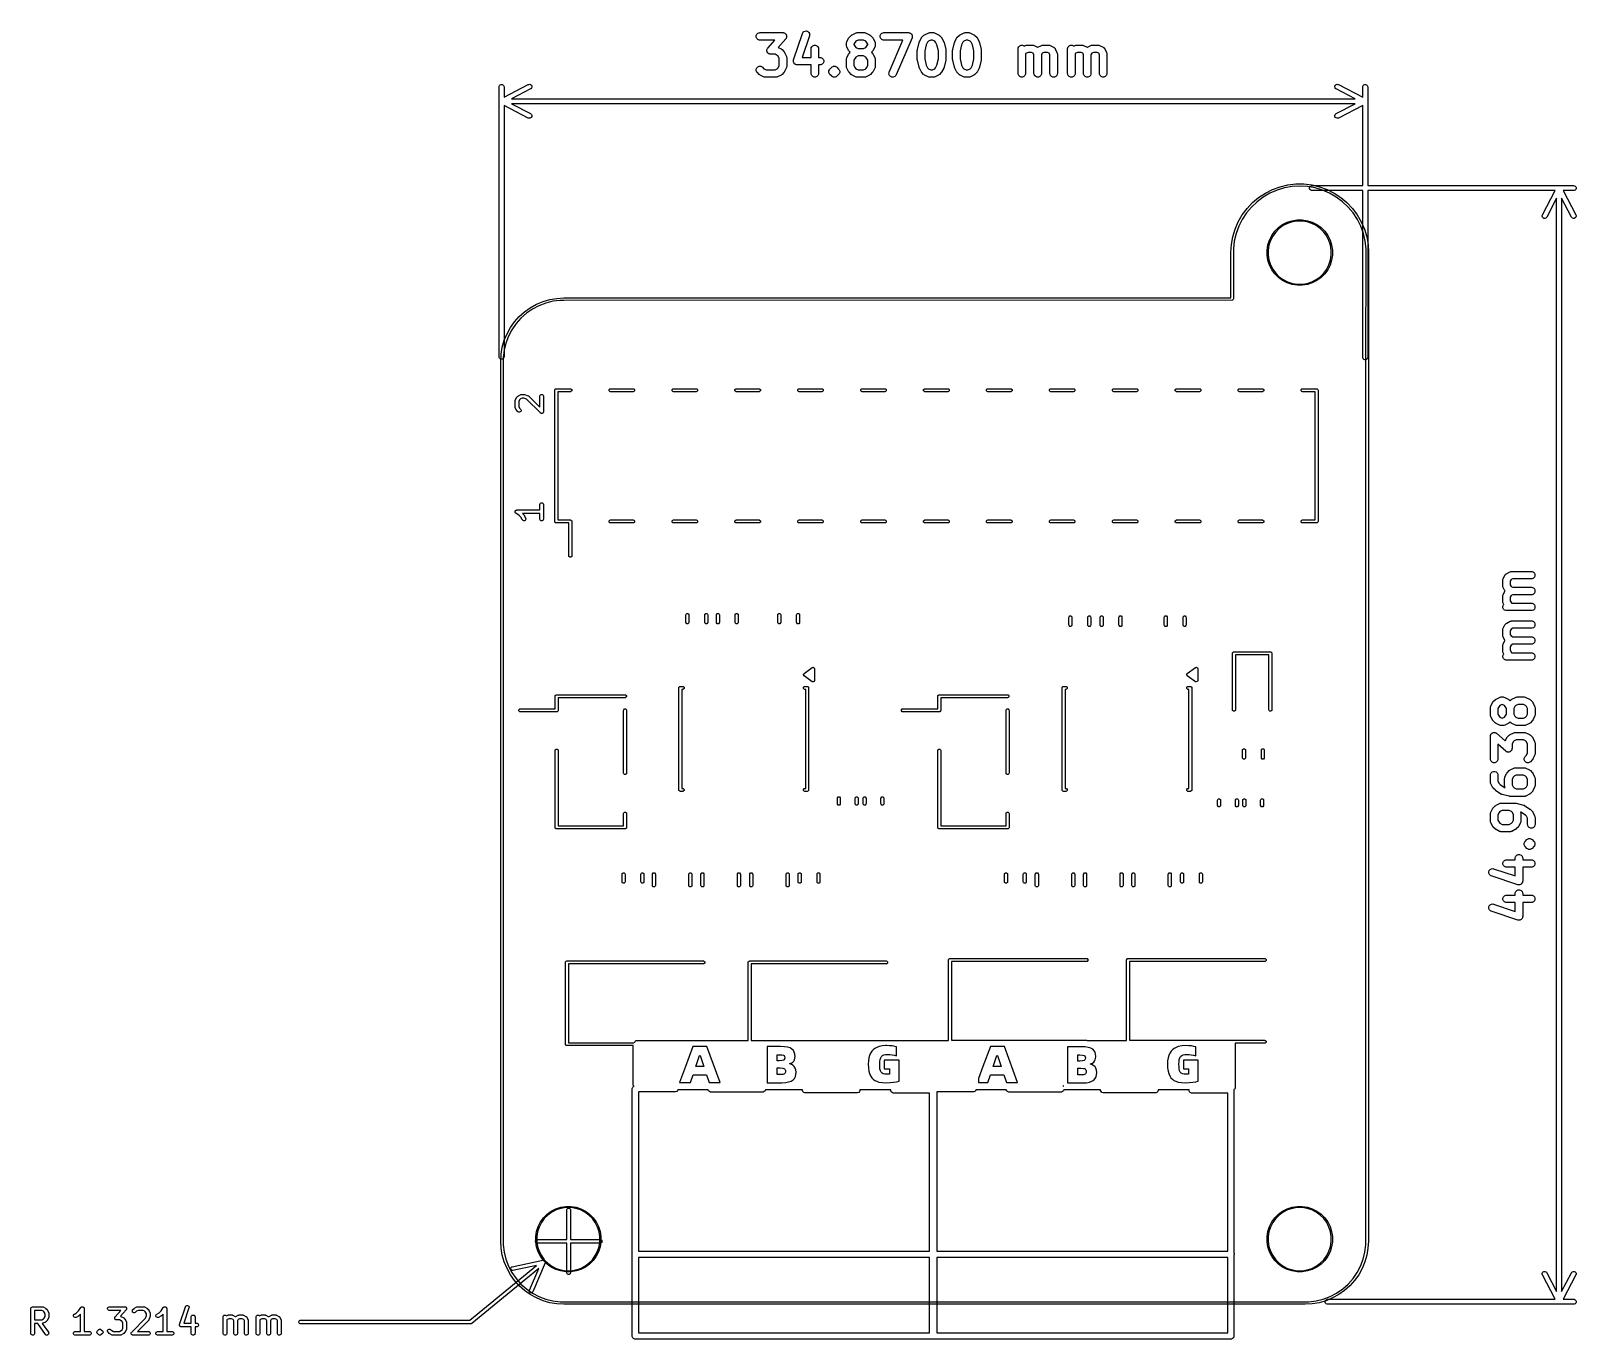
# Model space of a CAD drawing. Header units: inches. Extents: x 4.64 to 7.1, y -5.59 to -3.51.
import ezdxf

# ---------------------------------------------------------------- set-up
doc = ezdxf.new("R2010")
doc.units = ezdxf.units.IN
doc.header["$MEASUREMENT"] = 0
doc.layers.add('F.Silkscreen', color=41, linetype='CONTINUOUS', true_color=0xf2eda1)

msp = doc.modelspace()

# ---------------------------------------------------------------- linework, layer by layer
at = {"layer": 'F.Silkscreen', "linetype": 'CONTINUOUS'}
for p, q in [((5.7979, -3.5137), (5.7988, -3.5116)), ((5.7988, -3.5116), (5.8005, -3.51)), ((5.8005, -3.51), (5.8026, -3.5091)), ((5.8026, -3.5091), (5.8037, -3.509)), ((5.8037, -3.509), (5.8403, -3.509)), ((5.8403, -3.509), (5.8409, -3.509)), ((5.8409, -3.509), (5.8411, -3.509)), ((5.8411, -3.509), (5.8412, -3.5091)), ((5.8412, -3.5091), (5.8415, -3.5091)), ((5.8415, -3.5091), (5.8423, -3.5095)), ((5.8423, -3.5095), (5.8432, -3.5098)), ((5.8432, -3.5098), (5.8434, -3.5099)), ((5.8434, -3.5099), (5.8436, -3.51)), ((5.8436, -3.51), (5.8443, -3.5107)), ((5.8443, -3.5107), (5.845, -3.5113)), ((5.845, -3.5113), (5.8451, -3.5115)), ((5.8451, -3.5115), (5.8452, -3.5116)), ((5.8452, -3.5116), (5.8456, -3.5125)), ((5.8572, -3.5524), (5.8713, -3.5102)), ((5.8713, -3.5102), (5.8717, -3.5092)), ((5.8717, -3.5092), (5.8732, -3.5074)), ((5.8732, -3.5074), (5.8753, -3.5064)), ((5.8753, -3.5064), (5.8776, -3.5062)), ((5.8776, -3.5062), (5.8798, -3.507)), ((5.8798, -3.507), (5.8815, -3.5085)), ((5.8815, -3.5085), (5.8826, -3.5105)), ((5.8826, -3.5105), (5.8827, -3.5128)), ((5.9501, -3.5124), (5.9558, -3.5096)), ((5.9558, -3.5096), (5.9568, -3.5092)), ((5.9568, -3.5092), (5.9571, -3.5092)), ((5.9571, -3.5092), (5.9573, -3.5091)), ((5.9573, -3.5091), (5.9584, -3.509)), ((5.9584, -3.509), (5.9697, -3.509)), ((5.9697, -3.509), (5.9708, -3.5091)), ((5.9708, -3.5091), (5.971, -3.5092)), ((5.971, -3.5092), (5.9712, -3.5092)), ((5.9712, -3.5092), (5.9723, -3.5096)), ((5.9723, -3.5096), (5.9779, -3.5124)), ((5.9948, -3.5137), (5.9957, -3.5116)), ((5.9957, -3.5116), (5.9973, -3.51)), ((5.9973, -3.51), (5.9994, -3.5091)), ((5.9994, -3.5091), (6.0006, -3.509)), ((6.0006, -3.509), (6.04, -3.509)), ((6.04, -3.509), (6.0411, -3.5091)), ((6.0411, -3.5091), (6.0411, -3.5091)), ((6.0411, -3.5091), (6.0412, -3.5091)), ((6.0412, -3.5091), (6.0422, -3.5096)), ((6.0422, -3.5096), (6.0432, -3.51)), ((6.0432, -3.51), (6.0433, -3.51)), ((6.0433, -3.51), (6.0433, -3.51)), ((6.0433, -3.51), (6.0441, -3.5108)), ((6.0441, -3.5108), (6.0449, -3.5116)), ((6.0449, -3.5116), (6.0449, -3.5116)), ((6.0449, -3.5116), (6.0449, -3.5117)), ((6.0449, -3.5117), (6.0453, -3.5127)), ((6.0654, -3.5124), (6.0711, -3.5096)), ((6.0711, -3.5096), (6.0721, -3.5092)), ((6.0721, -3.5092), (6.0724, -3.5092)), ((6.0724, -3.5092), (6.0726, -3.5091)), ((6.0726, -3.5091), (6.0737, -3.509)), ((6.0737, -3.509), (6.0793, -3.509)), ((6.0793, -3.509), (6.0805, -3.5091)), ((6.0805, -3.5091), (6.0807, -3.5092)), ((6.0807, -3.5092), (6.0809, -3.5092)), ((6.0809, -3.5092), (6.082, -3.5096)), ((6.082, -3.5096), (6.0876, -3.5124)), ((6.1217, -3.5124), (6.1273, -3.5096)), ((6.1273, -3.5096), (6.1284, -3.5092)), ((6.1284, -3.5092), (6.1286, -3.5092)), ((6.1286, -3.5092), (6.1288, -3.5091)), ((6.1288, -3.5091), (6.1299, -3.509)), ((6.1299, -3.509), (6.1356, -3.509)), ((6.1356, -3.509), (6.1367, -3.5091)), ((6.1367, -3.5091), (6.1369, -3.5092)), ((6.1369, -3.5092), (6.1371, -3.5092)), ((6.1371, -3.5092), (6.1382, -3.5096)), ((6.1382, -3.5096), (6.1438, -3.5124)), ((5.7979, -3.516), (5.7979, -3.5137)), ((5.7988, -3.5182), (5.7979, -3.516)), ((5.8005, -3.5198), (5.7988, -3.5182)), ((5.8026, -3.5207), (5.8005, -3.5198)), ((5.8037, -3.5208), (5.8026, -3.5207)), ((5.8273, -3.5208), (5.8037, -3.5208)), ((5.8148, -3.5362), (5.8152, -3.5354)), ((5.8148, -3.5364), (5.8148, -3.5362)), ((5.8148, -3.5366), (5.8148, -3.5364)), ((5.8148, -3.5376), (5.8148, -3.5366)), ((5.8152, -3.5354), (5.8155, -3.5344)), ((5.8155, -3.5344), (5.8157, -3.5342)), ((5.8157, -3.5341), (5.8158, -3.534)), ((5.8157, -3.5342), (5.8157, -3.5341)), ((5.8158, -3.534), (5.8162, -3.5335)), ((5.8162, -3.5335), (5.8273, -3.5208)), ((5.8447, -3.5188), (5.8327, -3.5326)), ((5.8327, -3.5326), (5.8373, -3.5349)), ((5.8373, -3.5349), (5.8378, -3.5352)), ((5.8378, -3.5352), (5.838, -3.5353)), ((5.838, -3.5353), (5.8381, -3.5354)), ((5.8381, -3.5354), (5.8383, -3.5355)), ((5.8383, -3.5355), (5.8384, -3.5357)), ((5.8384, -3.5357), (5.8388, -3.536)), ((5.8388, -3.536), (5.8417, -3.5388)), ((5.8451, -3.5183), (5.8447, -3.5188)), ((5.8452, -3.5182), (5.8451, -3.5183)), ((5.8453, -3.5181), (5.8452, -3.5182)), ((5.8454, -3.5178), (5.8453, -3.5181)), ((5.8457, -3.5169), (5.8454, -3.5178)), ((5.8456, -3.5125), (5.846, -3.5134)), ((5.8461, -3.516), (5.8457, -3.5169)), ((5.846, -3.5134), (5.846, -3.5136)), ((5.846, -3.5136), (5.8461, -3.5137)), ((5.8461, -3.5137), (5.8461, -3.5147)), ((5.8461, -3.5147), (5.8462, -3.5157)), ((5.8462, -3.5157), (5.8461, -3.5158)), ((5.8461, -3.5158), (5.8461, -3.516)), ((5.8825, -3.514), (5.871, -3.5484)), ((5.8827, -3.5128), (5.8825, -3.514)), ((5.885, -3.5346), (5.8851, -3.5334)), ((5.885, -3.5484), (5.885, -3.5346)), ((5.8851, -3.5334), (5.886, -3.5313)), ((5.886, -3.5313), (5.8876, -3.5297)), ((5.8876, -3.5297), (5.8898, -3.5288)), ((5.8898, -3.5288), (5.8921, -3.5288)), ((5.8921, -3.5288), (5.8942, -3.5297)), ((5.8942, -3.5297), (5.8958, -3.5313)), ((5.8958, -3.5313), (5.8967, -3.5334)), ((5.8967, -3.5334), (5.8968, -3.5346)), ((5.8968, -3.5346), (5.8968, -3.5484)), ((5.9413, -3.5261), (5.9414, -3.525)), ((5.9413, -3.529), (5.9413, -3.5261)), ((5.9414, -3.5301), (5.9413, -3.529)), ((5.9414, -3.5248), (5.9415, -3.5246)), ((5.9414, -3.525), (5.9414, -3.5248)), ((5.9414, -3.5303), (5.9414, -3.5301)), ((5.9415, -3.5305), (5.9414, -3.5303)), ((5.9415, -3.5246), (5.9419, -3.5235)), ((5.9419, -3.5316), (5.9415, -3.5305)), ((5.9419, -3.5235), (5.9447, -3.5179)), ((5.9447, -3.5372), (5.9419, -3.5316)), ((5.9447, -3.5179), (5.945, -3.5174)), ((5.945, -3.5174), (5.9451, -3.5172)), ((5.9451, -3.5172), (5.9452, -3.5171)), ((5.9452, -3.5171), (5.9453, -3.5169)), ((5.9453, -3.5169), (5.9454, -3.5168)), ((5.9454, -3.5168), (5.9458, -3.5163)), ((5.9458, -3.5163), (5.9486, -3.5135)), ((5.9486, -3.5135), (5.9491, -3.5132)), ((5.9491, -3.5132), (5.9492, -3.513)), ((5.9492, -3.513), (5.9493, -3.5129)), ((5.9493, -3.5129), (5.9495, -3.5128)), ((5.9495, -3.5128), (5.9496, -3.5127)), ((5.9496, -3.5127), (5.9501, -3.5124)), ((5.9548, -3.524), (5.9531, -3.5275)), ((5.9531, -3.5275), (5.9531, -3.5276)), ((5.9531, -3.5276), (5.9548, -3.5311)), ((5.9563, -3.5226), (5.9548, -3.524)), ((5.9548, -3.5311), (5.9563, -3.5325)), ((5.9598, -3.5208), (5.9563, -3.5226)), ((5.9563, -3.5325), (5.9598, -3.5343)), ((5.9683, -3.5208), (5.9598, -3.5208)), ((5.9598, -3.5343), (5.9683, -3.5343)), ((5.9718, -3.5226), (5.9683, -3.5208)), ((5.9683, -3.5343), (5.9718, -3.5325)), ((5.9732, -3.524), (5.9718, -3.5226)), ((5.9718, -3.5325), (5.9732, -3.5311)), ((5.975, -3.5275), (5.9732, -3.524)), ((5.9732, -3.5311), (5.975, -3.5276)), ((5.975, -3.5276), (5.975, -3.5275)), ((5.9779, -3.5124), (5.9784, -3.5127)), ((5.9784, -3.5127), (5.9786, -3.5128)), ((5.9786, -3.5128), (5.9787, -3.5129)), ((5.9787, -3.5129), (5.9789, -3.513)), ((5.9789, -3.513), (5.979, -3.5132)), ((5.979, -3.5132), (5.9795, -3.5135)), ((5.9795, -3.5135), (5.9823, -3.5163)), ((5.9823, -3.5163), (5.9826, -3.5168)), ((5.9826, -3.5168), (5.9828, -3.5169)), ((5.9828, -3.5169), (5.9829, -3.5171)), ((5.9829, -3.5171), (5.983, -3.5172)), ((5.983, -3.5172), (5.9831, -3.5174)), ((5.9831, -3.5174), (5.9834, -3.5179)), ((5.9834, -3.5179), (5.9862, -3.5235)), ((5.9862, -3.5316), (5.9834, -3.5372)), ((5.9862, -3.5235), (5.9866, -3.5246)), ((5.9866, -3.5305), (5.9862, -3.5316)), ((5.9866, -3.5246), (5.9866, -3.5248)), ((5.9866, -3.5248), (5.9867, -3.525)), ((5.9867, -3.5301), (5.9866, -3.5303)), ((5.9866, -3.5303), (5.9866, -3.5305)), ((5.9867, -3.525), (5.9868, -3.5261)), ((5.9868, -3.529), (5.9867, -3.5301)), ((5.9868, -3.5261), (5.9868, -3.529)), ((5.9948, -3.516), (5.9948, -3.5137)), ((5.9957, -3.5182), (5.9948, -3.516)), ((5.9973, -3.5198), (5.9957, -3.5182)), ((5.9994, -3.5207), (5.9973, -3.5198)), ((6.0006, -3.5208), (5.9994, -3.5207)), ((6.031, -3.5208), (6.0006, -3.5208)), ((6.0092, -3.5716), (6.031, -3.5208)), ((6.0454, -3.5172), (6.0201, -3.5763)), ((6.0453, -3.5127), (6.0458, -3.5137)), ((6.0457, -3.5161), (6.0454, -3.5172)), ((6.0458, -3.516), (6.0457, -3.5161)), ((6.0457, -3.5161), (6.0457, -3.5161)), ((6.0458, -3.5137), (6.0458, -3.5138)), ((6.0458, -3.5138), (6.0458, -3.5138)), ((6.0458, -3.5138), (6.0458, -3.5149)), ((6.0458, -3.5149), (6.0458, -3.516)), ((6.0537, -3.5371), (6.0538, -3.5367)), ((6.0538, -3.5367), (6.0539, -3.5362)), ((6.0539, -3.536), (6.0567, -3.5247)), ((6.0539, -3.5362), (6.0539, -3.536)), ((6.0539, -3.5362), (6.0539, -3.5362)), ((6.0567, -3.5247), (6.0568, -3.5246)), ((6.0568, -3.5246), (6.0569, -3.5241)), ((6.0568, -3.5246), (6.0568, -3.5246)), ((6.0569, -3.5241), (6.0571, -3.5236)), ((6.0571, -3.5236), (6.0572, -3.5235)), ((6.0571, -3.5236), (6.0571, -3.5236)), ((6.0572, -3.5235), (6.06, -3.5179)), ((6.06, -3.5179), (6.0603, -3.5174)), ((6.0603, -3.5174), (6.0604, -3.5172)), ((6.0604, -3.5172), (6.0605, -3.5171)), ((6.0605, -3.5171), (6.0606, -3.5169)), ((6.0606, -3.5169), (6.0607, -3.5168)), ((6.0607, -3.5168), (6.0611, -3.5163)), ((6.0611, -3.5163), (6.0639, -3.5135)), ((6.0639, -3.5135), (6.0644, -3.5132)), ((6.0644, -3.5132), (6.0645, -3.513)), ((6.0645, -3.513), (6.0646, -3.5129)), ((6.0646, -3.5129), (6.0648, -3.5128)), ((6.0648, -3.5128), (6.0649, -3.5127)), ((6.0649, -3.5127), (6.0654, -3.5124)), ((6.068, -3.5282), (6.0656, -3.5381)), ((6.0701, -3.524), (6.068, -3.5282)), ((6.0716, -3.5226), (6.0701, -3.524)), ((6.0751, -3.5208), (6.0716, -3.5226)), ((6.0779, -3.5208), (6.0751, -3.5208)), ((6.0815, -3.5226), (6.0779, -3.5208)), ((6.0829, -3.524), (6.0815, -3.5226)), ((6.085, -3.5282), (6.0829, -3.524)), ((6.0875, -3.5381), (6.085, -3.5282)), ((6.0876, -3.5124), (6.0881, -3.5127)), ((6.0881, -3.5127), (6.0882, -3.5128)), ((6.0882, -3.5128), (6.0884, -3.5129)), ((6.0884, -3.5129), (6.0886, -3.513)), ((6.0886, -3.513), (6.0887, -3.5132)), ((6.0887, -3.5132), (6.0891, -3.5135)), ((6.0891, -3.5135), (6.0919, -3.5163)), ((6.0919, -3.5163), (6.0923, -3.5168)), ((6.0923, -3.5168), (6.0924, -3.5169)), ((6.0924, -3.5169), (6.0925, -3.5171)), ((6.0925, -3.5171), (6.0927, -3.5172)), ((6.0927, -3.5172), (6.0927, -3.5174)), ((6.0927, -3.5174), (6.093, -3.5179)), ((6.093, -3.5179), (6.0959, -3.5235)), ((6.0959, -3.5235), (6.0959, -3.5236)), ((6.0959, -3.5236), (6.0959, -3.5236)), ((6.0959, -3.5236), (6.0961, -3.5241)), ((6.0961, -3.5241), (6.0963, -3.5246)), ((6.0963, -3.5246), (6.0963, -3.5246)), ((6.0963, -3.5246), (6.0963, -3.5247)), ((6.0963, -3.5247), (6.0991, -3.536)), ((6.0991, -3.536), (6.0992, -3.5362)), ((6.0992, -3.5362), (6.0992, -3.5362)), ((6.0992, -3.5362), (6.0992, -3.5367)), ((6.0992, -3.5367), (6.0993, -3.5371)), ((6.11, -3.5371), (6.1101, -3.5367)), ((6.1101, -3.5362), (6.1102, -3.536)), ((6.1101, -3.5367), (6.1101, -3.5362)), ((6.1101, -3.5362), (6.1101, -3.5362)), ((6.1102, -3.536), (6.113, -3.5247)), ((6.113, -3.5246), (6.1132, -3.5241)), ((6.113, -3.5247), (6.113, -3.5246)), ((6.113, -3.5246), (6.113, -3.5246)), ((6.1132, -3.5241), (6.1134, -3.5236)), ((6.1134, -3.5235), (6.1162, -3.5179)), ((6.1134, -3.5236), (6.1134, -3.5235)), ((6.1134, -3.5236), (6.1134, -3.5236)), ((6.1162, -3.5179), (6.1165, -3.5174)), ((6.1165, -3.5174), (6.1166, -3.5172)), ((6.1166, -3.5172), (6.1167, -3.5171)), ((6.1167, -3.5171), (6.1168, -3.5169)), ((6.1168, -3.5169), (6.117, -3.5168)), ((6.117, -3.5168), (6.1173, -3.5163)), ((6.1173, -3.5163), (6.1201, -3.5135)), ((6.1201, -3.5135), (6.1206, -3.5132)), ((6.1206, -3.5132), (6.1207, -3.513)), ((6.1207, -3.513), (6.1209, -3.5129)), ((6.1209, -3.5129), (6.121, -3.5128)), ((6.121, -3.5128), (6.1212, -3.5127)), ((6.1212, -3.5127), (6.1217, -3.5124)), ((6.1243, -3.5282), (6.1218, -3.5381)), ((6.1264, -3.524), (6.1243, -3.5282)), ((6.1278, -3.5226), (6.1264, -3.524)), ((6.1313, -3.5208), (6.1278, -3.5226)), ((6.1342, -3.5208), (6.1313, -3.5208)), ((6.1377, -3.5226), (6.1342, -3.5208)), ((6.1392, -3.524), (6.1377, -3.5226)), ((6.1413, -3.5282), (6.1392, -3.524)), ((6.1437, -3.5381), (6.1413, -3.5282)), ((6.1438, -3.5124), (6.1443, -3.5127)), ((6.1443, -3.5127), (6.1445, -3.5128)), ((6.1445, -3.5128), (6.1446, -3.5129)), ((6.1446, -3.5129), (6.1448, -3.513)), ((6.1448, -3.513), (6.1449, -3.5132)), ((6.1449, -3.5132), (6.1454, -3.5135)), ((6.1454, -3.5135), (6.1482, -3.5163)), ((6.1482, -3.5163), (6.1486, -3.5168)), ((6.1486, -3.5168), (6.1487, -3.5169)), ((6.1487, -3.5169), (6.1488, -3.5171)), ((6.1488, -3.5171), (6.1489, -3.5172)), ((6.1489, -3.5172), (6.149, -3.5174)), ((6.149, -3.5174), (6.1493, -3.5179)), ((6.1493, -3.5179), (6.1521, -3.5235)), ((6.1521, -3.5235), (6.1521, -3.5236)), ((6.1521, -3.5236), (6.1522, -3.5236)), ((6.1522, -3.5236), (6.1523, -3.5241)), ((6.1523, -3.5241), (6.1525, -3.5246)), ((6.1525, -3.5246), (6.1525, -3.5246)), ((6.1525, -3.5246), (6.1526, -3.5247)), ((6.1526, -3.5247), (6.1554, -3.536)), ((6.1554, -3.536), (6.1554, -3.5362)), ((6.1554, -3.5362), (6.1554, -3.5362)), ((6.1554, -3.5362), (6.1555, -3.5367)), ((6.1555, -3.5367), (6.1555, -3.5371)), ((6.214, -3.5346), (6.2141, -3.5334)), ((6.214, -3.5739), (6.214, -3.5346)), ((6.2141, -3.5334), (6.215, -3.5313)), ((6.215, -3.5313), (6.2167, -3.5297)), ((6.2167, -3.5297), (6.2188, -3.5288)), ((6.2188, -3.5288), (6.2211, -3.5288)), ((6.2211, -3.5288), (6.2232, -3.5297)), ((6.2232, -3.5297), (6.2238, -3.5303)), ((6.2238, -3.5303), (6.2257, -3.5293)), ((6.2257, -3.5293), (6.2268, -3.5289)), ((6.2268, -3.5289), (6.227, -3.5289)), ((6.227, -3.5289), (6.2272, -3.5288)), ((6.2272, -3.5288), (6.2284, -3.5287)), ((6.2284, -3.5287), (6.2368, -3.5287)), ((6.2368, -3.5287), (6.238, -3.5288)), ((6.238, -3.5288), (6.2382, -3.5289)), ((6.2382, -3.5289), (6.2384, -3.5289)), ((6.2384, -3.5289), (6.2395, -3.5293)), ((6.2395, -3.5293), (6.2451, -3.5321)), ((6.2451, -3.5321), (6.2452, -3.5322)), ((6.2452, -3.5322), (6.2454, -3.5321)), ((6.2454, -3.5321), (6.251, -3.5293)), ((6.251, -3.5293), (6.2521, -3.5289)), ((6.2521, -3.5289), (6.2523, -3.5289)), ((6.2523, -3.5289), (6.2525, -3.5288)), ((6.2525, -3.5288), (6.2537, -3.5287)), ((6.2537, -3.5287), (6.2621, -3.5287)), ((6.2621, -3.5287), (6.2633, -3.5288)), ((6.2633, -3.5288), (6.2635, -3.5289)), ((6.2635, -3.5289), (6.2637, -3.5289)), ((6.2637, -3.5289), (6.2648, -3.5293)), ((6.2648, -3.5293), (6.2704, -3.5321)), ((6.2704, -3.5321), (6.2706, -3.5322)), ((6.2706, -3.5322), (6.2707, -3.5323)), ((6.2707, -3.5323), (6.2708, -3.5324)), ((6.2708, -3.5324), (6.2714, -3.5327)), ((6.2714, -3.5327), (6.2719, -3.5333)), ((6.2719, -3.5333), (6.2724, -3.5338)), ((6.2724, -3.5338), (6.2728, -3.5344)), ((6.2728, -3.5344), (6.2729, -3.5345)), ((6.2729, -3.5345), (6.2729, -3.5346)), ((6.2729, -3.5346), (6.273, -3.5348)), ((6.273, -3.5348), (6.2758, -3.5404)), ((6.2928, -3.5346), (6.2929, -3.5334)), ((6.2928, -3.5739), (6.2928, -3.5346)), ((6.2929, -3.5334), (6.2938, -3.5313)), ((6.2938, -3.5313), (6.2954, -3.5297)), ((6.2954, -3.5297), (6.2975, -3.5288)), ((6.2975, -3.5288), (6.2998, -3.5288)), ((6.2998, -3.5288), (6.302, -3.5297)), ((6.302, -3.5297), (6.3025, -3.5303)), ((6.3025, -3.5303), (6.3045, -3.5293)), ((6.3045, -3.5293), (6.3056, -3.5289)), ((6.3056, -3.5289), (6.3058, -3.5289)), ((6.3058, -3.5289), (6.306, -3.5288)), ((6.306, -3.5288), (6.3071, -3.5287)), ((6.3071, -3.5287), (6.3156, -3.5287)), ((6.3156, -3.5287), (6.3167, -3.5288)), ((6.3167, -3.5288), (6.3169, -3.5289)), ((6.3169, -3.5289), (6.3171, -3.5289)), ((6.3171, -3.5289), (6.3182, -3.5293)), ((6.3182, -3.5293), (6.3238, -3.5321)), ((6.3238, -3.5321), (6.324, -3.5322)), ((6.324, -3.5322), (6.3242, -3.5321)), ((6.3242, -3.5321), (6.3298, -3.5293)), ((6.3298, -3.5293), (6.3309, -3.5289)), ((6.3309, -3.5289), (6.3311, -3.5289)), ((6.3311, -3.5289), (6.3313, -3.5288)), ((6.3313, -3.5288), (6.3324, -3.5287)), ((6.3324, -3.5287), (6.3409, -3.5287)), ((6.3409, -3.5287), (6.342, -3.5288)), ((6.342, -3.5288), (6.3422, -3.5289)), ((6.3422, -3.5289), (6.3424, -3.5289)), ((6.3424, -3.5289), (6.3435, -3.5293)), ((6.3435, -3.5293), (6.3491, -3.5321)), ((6.3491, -3.5321), (6.3493, -3.5322)), ((6.3493, -3.5322), (6.3494, -3.5323)), ((6.3494, -3.5323), (6.3495, -3.5324)), ((6.3495, -3.5324), (6.3501, -3.5327)), ((6.3501, -3.5327), (6.3506, -3.5333)), ((6.3506, -3.5333), (6.3512, -3.5338)), ((6.3512, -3.5338), (6.3515, -3.5344)), ((6.3515, -3.5344), (6.3516, -3.5345)), ((6.3516, -3.5345), (6.3516, -3.5346)), ((6.3516, -3.5346), (6.3518, -3.5348)), ((6.3518, -3.5348), (6.3546, -3.5404)), ((5.8148, -3.5385), (5.8148, -3.5376)), ((5.8149, -3.5387), (5.8148, -3.5385)), ((5.8149, -3.5389), (5.8149, -3.5387)), ((5.8153, -3.5398), (5.8149, -3.5389)), ((5.8157, -3.5407), (5.8153, -3.5398)), ((5.8158, -3.5408), (5.8157, -3.5407)), ((5.8159, -3.541), (5.8158, -3.5408)), ((5.8167, -3.5416), (5.8159, -3.541)), ((5.8173, -3.5423), (5.8167, -3.5416)), ((5.8175, -3.5424), (5.8173, -3.5423)), ((5.8177, -3.5425), (5.8175, -3.5424)), ((5.8186, -3.5428), (5.8177, -3.5425)), ((5.8195, -3.5432), (5.8186, -3.5428)), ((5.8197, -3.5432), (5.8195, -3.5432)), ((5.8198, -3.5432), (5.8197, -3.5432)), ((5.82, -3.5432), (5.8198, -3.5432)), ((5.8206, -3.5433), (5.82, -3.5432)), ((5.8277, -3.5433), (5.8206, -3.5433)), ((5.8312, -3.5451), (5.8277, -3.5433)), ((5.8326, -3.5465), (5.8312, -3.5451)), ((5.8344, -3.55), (5.8326, -3.5465)), ((5.8326, -3.5648), (5.8344, -3.5613)), ((5.8344, -3.5613), (5.8344, -3.55)), ((5.8417, -3.5388), (5.842, -3.5393)), ((5.842, -3.5393), (5.8422, -3.5394)), ((5.8422, -3.5394), (5.8423, -3.5396)), ((5.8423, -3.5396), (5.8424, -3.5397)), ((5.8424, -3.5397), (5.8425, -3.5399)), ((5.8425, -3.5399), (5.8428, -3.5404)), ((5.8428, -3.5404), (5.8456, -3.546)), ((5.8456, -3.546), (5.846, -3.5471)), ((5.846, -3.5471), (5.846, -3.5473)), ((5.846, -3.5473), (5.8461, -3.5475)), ((5.8461, -3.5475), (5.8462, -3.5486)), ((5.8462, -3.5486), (5.8462, -3.5627)), ((5.8569, -3.5535), (5.857, -3.5532)), ((5.857, -3.5545), (5.8569, -3.5535)), ((5.857, -3.5531), (5.8571, -3.553)), ((5.857, -3.5532), (5.857, -3.5531)), ((5.857, -3.5554), (5.857, -3.5545)), ((5.8571, -3.5556), (5.857, -3.5554)), ((5.8571, -3.553), (5.8572, -3.5524)), ((5.8571, -3.5558), (5.8571, -3.5556)), ((5.8575, -3.5567), (5.8571, -3.5558)), ((5.8579, -3.5575), (5.8575, -3.5567)), ((5.858, -3.5577), (5.8579, -3.5575)), ((5.8581, -3.5579), (5.858, -3.5577)), ((5.8588, -3.5585), (5.8581, -3.5579)), ((5.8595, -3.5592), (5.8588, -3.5585)), ((5.8597, -3.5593), (5.8595, -3.5592)), ((5.8599, -3.5594), (5.8597, -3.5593)), ((5.8608, -3.5597), (5.8599, -3.5594)), ((5.8616, -3.5601), (5.8608, -3.5597)), ((5.8619, -3.5601), (5.8616, -3.5601)), ((5.8621, -3.5601), (5.8619, -3.5601)), ((5.8622, -3.5601), (5.8621, -3.5601)), ((5.8628, -3.5602), (5.8622, -3.5601)), ((5.885, -3.5602), (5.8628, -3.5602)), ((5.871, -3.5484), (5.885, -3.5484)), ((5.885, -3.5739), (5.885, -3.5602)), ((5.8968, -3.5484), (5.8994, -3.5484)), ((5.8994, -3.5602), (5.8968, -3.5602)), ((5.8968, -3.5602), (5.8968, -3.5739)), ((5.8994, -3.5484), (5.9005, -3.5485)), ((5.9005, -3.5601), (5.8994, -3.5602)), ((5.9005, -3.5485), (5.9026, -3.5494)), ((5.9026, -3.5592), (5.9005, -3.5601)), ((5.9026, -3.5494), (5.9043, -3.551)), ((5.9043, -3.5575), (5.9026, -3.5592)), ((5.9043, -3.551), (5.9051, -3.5531)), ((5.9051, -3.5554), (5.9043, -3.5575)), ((5.9051, -3.5531), (5.9051, -3.5554)), ((5.9413, -3.5515), (5.9414, -3.5503)), ((5.9413, -3.5627), (5.9413, -3.5515)), ((5.9414, -3.5501), (5.9415, -3.5499)), ((5.9414, -3.5503), (5.9414, -3.5501)), ((5.9415, -3.5499), (5.9419, -3.5488)), ((5.9419, -3.5488), (5.9447, -3.5432)), ((5.945, -3.5377), (5.9447, -3.5372)), ((5.9447, -3.5432), (5.945, -3.5427)), ((5.9451, -3.5379), (5.945, -3.5377)), ((5.945, -3.5427), (5.9451, -3.5425)), ((5.9452, -3.538), (5.9451, -3.5379)), ((5.9451, -3.5425), (5.9452, -3.5424)), ((5.9453, -3.5382), (5.9452, -3.538)), ((5.9452, -3.5424), (5.9453, -3.5422)), ((5.9454, -3.5383), (5.9453, -3.5382)), ((5.9453, -3.5422), (5.9454, -3.5421)), ((5.9458, -3.5388), (5.9454, -3.5383)), ((5.9454, -3.5421), (5.9458, -3.5417)), ((5.9472, -3.5402), (5.9458, -3.5388)), ((5.9458, -3.5417), (5.9472, -3.5402)), ((5.9548, -3.5493), (5.9531, -3.5528)), ((5.9531, -3.5528), (5.9531, -3.5613)), ((5.9531, -3.5613), (5.9548, -3.5648)), ((5.9563, -3.5479), (5.9548, -3.5493)), ((5.9598, -3.5461), (5.9563, -3.5479)), ((5.9683, -3.5461), (5.9598, -3.5461)), ((5.9718, -3.5479), (5.9683, -3.5461)), ((5.9732, -3.5493), (5.9718, -3.5479)), ((5.975, -3.5528), (5.9732, -3.5493)), ((5.9732, -3.5648), (5.975, -3.5613)), ((5.975, -3.5613), (5.975, -3.5528)), ((5.9823, -3.5388), (5.9808, -3.5402)), ((5.9808, -3.5402), (5.9823, -3.5417)), ((5.9826, -3.5383), (5.9823, -3.5388)), ((5.9823, -3.5417), (5.9826, -3.5421)), ((5.9828, -3.5382), (5.9826, -3.5383)), ((5.9826, -3.5421), (5.9828, -3.5422)), ((5.9829, -3.538), (5.9828, -3.5382)), ((5.9828, -3.5422), (5.9829, -3.5424)), ((5.983, -3.5379), (5.9829, -3.538)), ((5.9829, -3.5424), (5.983, -3.5425)), ((5.9831, -3.5377), (5.983, -3.5379)), ((5.983, -3.5425), (5.9831, -3.5427)), ((5.9834, -3.5372), (5.9831, -3.5377)), ((5.9831, -3.5427), (5.9834, -3.5432)), ((5.9834, -3.5432), (5.9862, -3.5488)), ((5.9862, -3.5488), (5.9866, -3.5499)), ((5.9866, -3.5499), (5.9866, -3.5501)), ((5.9866, -3.5501), (5.9867, -3.5503)), ((5.9867, -3.5503), (5.9868, -3.5515)), ((5.9868, -3.5515), (5.9868, -3.5627)), ((6.0538, -3.5372), (6.0537, -3.5371)), ((6.0537, -3.5374), (6.0538, -3.5372)), ((6.0537, -3.5515), (6.0537, -3.5374)), ((6.0538, -3.5517), (6.0537, -3.5515)), ((6.0538, -3.5522), (6.0537, -3.5517)), ((6.0537, -3.5517), (6.0538, -3.5517)), ((6.0539, -3.5526), (6.0538, -3.5522)), ((6.0539, -3.5527), (6.0539, -3.5526)), ((6.0539, -3.5529), (6.0539, -3.5527)), ((6.0567, -3.5641), (6.0539, -3.5529)), ((6.0656, -3.5381), (6.0656, -3.5507)), ((6.0656, -3.5507), (6.068, -3.5606)), ((6.068, -3.5606), (6.0701, -3.5648)), ((6.0829, -3.5648), (6.085, -3.5606)), ((6.085, -3.5606), (6.0875, -3.5507)), ((6.0875, -3.5507), (6.0875, -3.5381)), ((6.0991, -3.5529), (6.0963, -3.5641)), ((6.0992, -3.5527), (6.0991, -3.5529)), ((6.0993, -3.5517), (6.0992, -3.5522)), ((6.0992, -3.5522), (6.0992, -3.5526)), ((6.0992, -3.5526), (6.0992, -3.5527)), ((6.0993, -3.5371), (6.0993, -3.5372)), ((6.0993, -3.5372), (6.0993, -3.5374)), ((6.0993, -3.5374), (6.0993, -3.5515)), ((6.0993, -3.5515), (6.0993, -3.5517)), ((6.0993, -3.5517), (6.0993, -3.5517)), ((6.11, -3.5372), (6.11, -3.5371)), ((6.11, -3.5374), (6.11, -3.5372)), ((6.11, -3.5515), (6.11, -3.5374)), ((6.11, -3.5517), (6.11, -3.5515)), ((6.1101, -3.5522), (6.11, -3.5517)), ((6.11, -3.5517), (6.11, -3.5517)), ((6.1101, -3.5526), (6.1101, -3.5522)), ((6.1101, -3.5527), (6.1101, -3.5526)), ((6.1102, -3.5529), (6.1101, -3.5527)), ((6.113, -3.5641), (6.1102, -3.5529)), ((6.1218, -3.5381), (6.1218, -3.5507)), ((6.1218, -3.5507), (6.1243, -3.5606)), ((6.1243, -3.5606), (6.1264, -3.5648)), ((6.1392, -3.5648), (6.1413, -3.5606)), ((6.1413, -3.5606), (6.1437, -3.5507)), ((6.1437, -3.5507), (6.1437, -3.5381)), ((6.1554, -3.5529), (6.1526, -3.5641)), ((6.1555, -3.5522), (6.1554, -3.5526)), ((6.1554, -3.5526), (6.1554, -3.5527)), ((6.1554, -3.5527), (6.1554, -3.5529)), ((6.1555, -3.5371), (6.1555, -3.5372)), ((6.1555, -3.5372), (6.1555, -3.5374)), ((6.1555, -3.5374), (6.1555, -3.5515)), ((6.1555, -3.5515), (6.1555, -3.5517)), ((6.1555, -3.5517), (6.1555, -3.5517)), ((6.1555, -3.5517), (6.1555, -3.5522)), ((6.2262, -3.5422), (6.2258, -3.5427)), ((6.2258, -3.5427), (6.2258, -3.5739)), ((6.2298, -3.5405), (6.2262, -3.5422)), ((6.2354, -3.5405), (6.2298, -3.5405)), ((6.238, -3.5418), (6.2354, -3.5405)), ((6.2393, -3.5444), (6.238, -3.5418)), ((6.2393, -3.5739), (6.2393, -3.5444)), ((6.2525, -3.5418), (6.2512, -3.5444)), ((6.2512, -3.5444), (6.2512, -3.5739)), ((6.2551, -3.5405), (6.2525, -3.5418)), ((6.2607, -3.5405), (6.2551, -3.5405)), ((6.2633, -3.5418), (6.2607, -3.5405)), ((6.2647, -3.5444), (6.2633, -3.5418)), ((6.2647, -3.5739), (6.2647, -3.5444)), ((6.2758, -3.5404), (6.2763, -3.5415)), ((6.2763, -3.5415), (6.2763, -3.5417)), ((6.2763, -3.5417), (6.2763, -3.5419)), ((6.2763, -3.5419), (6.2765, -3.543)), ((6.2765, -3.543), (6.2765, -3.5739)), ((6.305, -3.5422), (6.3046, -3.5427)), ((6.3046, -3.5427), (6.3046, -3.5739)), ((6.3085, -3.5405), (6.305, -3.5422)), ((6.3142, -3.5405), (6.3085, -3.5405)), ((6.3168, -3.5418), (6.3142, -3.5405)), ((6.3181, -3.5444), (6.3168, -3.5418)), ((6.3181, -3.5739), (6.3181, -3.5444)), ((6.3312, -3.5418), (6.3299, -3.5444)), ((6.3299, -3.5444), (6.3299, -3.5739)), ((6.3338, -3.5405), (6.3312, -3.5418)), ((6.3395, -3.5405), (6.3338, -3.5405)), ((6.3421, -3.5418), (6.3395, -3.5405)), ((6.3434, -3.5444), (6.3421, -3.5418)), ((6.3434, -3.5739), (6.3434, -3.5444)), ((6.3546, -3.5404), (6.355, -3.5415)), ((6.355, -3.5415), (6.355, -3.5417)), ((6.355, -3.5417), (6.3551, -3.5419)), ((6.3551, -3.5419), (6.3552, -3.543)), ((6.3552, -3.543), (6.3552, -3.5739)), ((5.7979, -3.5672), (5.7988, -3.565)), ((5.7979, -3.5695), (5.7979, -3.5672)), ((5.7988, -3.5716), (5.7979, -3.5695)), ((5.7988, -3.565), (5.8005, -3.5634)), ((5.7996, -3.5725), (5.7988, -3.5716)), ((5.8024, -3.5753), (5.7996, -3.5725)), ((5.8005, -3.5634), (5.8026, -3.5625)), ((5.8028, -3.5757), (5.8024, -3.5753)), ((5.8026, -3.5625), (5.8049, -3.5625)), ((5.8029, -3.5758), (5.8028, -3.5757)), ((5.8031, -3.5759), (5.8029, -3.5758)), ((5.8033, -3.576), (5.8031, -3.5759)), ((5.8034, -3.5761), (5.8033, -3.576)), ((5.8039, -3.5764), (5.8034, -3.5761)), ((5.8095, -3.5792), (5.8039, -3.5764)), ((5.8049, -3.5625), (5.807, -3.5634)), ((5.807, -3.5634), (5.8079, -3.5641)), ((5.8079, -3.5641), (5.8101, -3.5663)), ((5.8106, -3.5796), (5.8095, -3.5792)), ((5.8101, -3.5663), (5.8136, -3.568)), ((5.8108, -3.5797), (5.8106, -3.5796)), ((5.811, -3.5797), (5.8108, -3.5797)), ((5.8122, -3.5799), (5.811, -3.5797)), ((5.829, -3.5799), (5.8122, -3.5799)), ((5.8136, -3.568), (5.8277, -3.568)), ((5.8277, -3.568), (5.8312, -3.5663)), ((5.8302, -3.5797), (5.829, -3.5799)), ((5.8304, -3.5797), (5.8302, -3.5797)), ((5.8306, -3.5796), (5.8304, -3.5797)), ((5.8317, -3.5792), (5.8306, -3.5796)), ((5.8312, -3.5663), (5.8326, -3.5648)), ((5.8373, -3.5764), (5.8317, -3.5792)), ((5.8378, -3.5761), (5.8373, -3.5764)), ((5.838, -3.576), (5.8378, -3.5761)), ((5.8381, -3.5759), (5.838, -3.576)), ((5.8383, -3.5758), (5.8381, -3.5759)), ((5.8384, -3.5757), (5.8383, -3.5758)), ((5.8388, -3.5753), (5.8384, -3.5757)), ((5.8417, -3.5725), (5.8388, -3.5753)), ((5.842, -3.572), (5.8417, -3.5725)), ((5.8422, -3.5719), (5.842, -3.572)), ((5.8423, -3.5718), (5.8422, -3.5719)), ((5.8424, -3.5716), (5.8423, -3.5718)), ((5.8425, -3.5715), (5.8424, -3.5716)), ((5.8428, -3.571), (5.8425, -3.5715)), ((5.8456, -3.5653), (5.8428, -3.571)), ((5.846, -3.5643), (5.8456, -3.5653)), ((5.8461, -3.5639), (5.846, -3.564)), ((5.846, -3.564), (5.846, -3.5643)), ((5.8462, -3.5627), (5.8461, -3.5639)), ((5.8851, -3.5751), (5.885, -3.5739)), ((5.886, -3.5772), (5.8851, -3.5751)), ((5.8876, -3.5789), (5.886, -3.5772)), ((5.8898, -3.5797), (5.8876, -3.5789)), ((5.8921, -3.5797), (5.8898, -3.5797)), ((5.8942, -3.5789), (5.8921, -3.5797)), ((5.8958, -3.5772), (5.8942, -3.5789)), ((5.8967, -3.5751), (5.8958, -3.5772)), ((5.8968, -3.5739), (5.8967, -3.5751)), ((5.9132, -3.57), (5.9133, -3.5698)), ((5.9132, -3.5723), (5.9132, -3.57)), ((5.9133, -3.5725), (5.9132, -3.5723)), ((5.9133, -3.5698), (5.9141, -3.5679)), ((5.9141, -3.5744), (5.9133, -3.5725)), ((5.9141, -3.5679), (5.9149, -3.567)), ((5.9141, -3.5679), (5.9141, -3.5679)), ((5.9149, -3.5753), (5.9141, -3.5744)), ((5.9149, -3.567), (5.9177, -3.5641)), ((5.9177, -3.5781), (5.9149, -3.5753)), ((5.9177, -3.5641), (5.9186, -3.5634)), ((5.9186, -3.5789), (5.9177, -3.5781)), ((5.9186, -3.5634), (5.9198, -3.5629)), ((5.9186, -3.5634), (5.9186, -3.5634)), ((5.9195, -3.5792), (5.9186, -3.5789)), ((5.9207, -3.5797), (5.9195, -3.5792)), ((5.9198, -3.5629), (5.9207, -3.5625)), ((5.9207, -3.5625), (5.923, -3.5625)), ((5.923, -3.5797), (5.9207, -3.5797)), ((5.923, -3.5625), (5.9239, -3.5629)), ((5.9246, -3.5791), (5.923, -3.5797)), ((5.9239, -3.5629), (5.9251, -3.5634)), ((5.9251, -3.5789), (5.9246, -3.5791)), ((5.9251, -3.5634), (5.926, -3.5641)), ((5.926, -3.5781), (5.9251, -3.5789)), ((5.9251, -3.5789), (5.9251, -3.5789)), ((5.926, -3.5641), (5.9288, -3.567)), ((5.9288, -3.5753), (5.926, -3.5781)), ((5.9288, -3.567), (5.9296, -3.5679)), ((5.9296, -3.5744), (5.9288, -3.5753)), ((5.9296, -3.5679), (5.9305, -3.57)), ((5.9305, -3.5723), (5.9296, -3.5744)), ((5.9296, -3.5744), (5.9296, -3.5744)), ((5.9305, -3.57), (5.9305, -3.5723)), ((5.9414, -3.5639), (5.9413, -3.5627)), ((5.9414, -3.564), (5.9414, -3.5639)), ((5.9415, -3.5643), (5.9414, -3.564)), ((5.9419, -3.5653), (5.9415, -3.5643)), ((5.9447, -3.571), (5.9419, -3.5653)), ((5.945, -3.5715), (5.9447, -3.571)), ((5.9451, -3.5716), (5.945, -3.5715)), ((5.9452, -3.5718), (5.9451, -3.5716)), ((5.9453, -3.5719), (5.9452, -3.5718)), ((5.9454, -3.572), (5.9453, -3.5719)), ((5.9458, -3.5725), (5.9454, -3.572)), ((5.9486, -3.5753), (5.9458, -3.5725)), ((5.9491, -3.5757), (5.9486, -3.5753)), ((5.9492, -3.5758), (5.9491, -3.5757)), ((5.9493, -3.5759), (5.9492, -3.5758)), ((5.9495, -3.576), (5.9493, -3.5759)), ((5.9496, -3.5761), (5.9495, -3.576)), ((5.9501, -3.5764), (5.9496, -3.5761)), ((5.9558, -3.5792), (5.9501, -3.5764)), ((5.9548, -3.5648), (5.9563, -3.5663)), ((5.9568, -3.5796), (5.9558, -3.5792)), ((5.9563, -3.5663), (5.9598, -3.568)), ((5.9571, -3.5797), (5.9568, -3.5796)), ((5.9573, -3.5797), (5.9571, -3.5797)), ((5.9584, -3.5799), (5.9573, -3.5797)), ((5.9697, -3.5799), (5.9584, -3.5799)), ((5.9598, -3.568), (5.9683, -3.568)), ((5.9683, -3.568), (5.9718, -3.5663)), ((5.9708, -3.5797), (5.9697, -3.5799)), ((5.971, -3.5797), (5.9708, -3.5797)), ((5.9712, -3.5796), (5.971, -3.5797)), ((5.9723, -3.5792), (5.9712, -3.5796)), ((5.9718, -3.5663), (5.9732, -3.5648)), ((5.9779, -3.5764), (5.9723, -3.5792)), ((5.9784, -3.5761), (5.9779, -3.5764)), ((5.9786, -3.576), (5.9784, -3.5761)), ((5.9787, -3.5759), (5.9786, -3.576)), ((5.9789, -3.5758), (5.9787, -3.5759)), ((5.979, -3.5757), (5.9789, -3.5758)), ((5.9795, -3.5753), (5.979, -3.5757)), ((5.9823, -3.5725), (5.9795, -3.5753)), ((5.9826, -3.572), (5.9823, -3.5725)), ((5.9828, -3.5719), (5.9826, -3.572)), ((5.9829, -3.5718), (5.9828, -3.5719)), ((5.983, -3.5716), (5.9829, -3.5718)), ((5.9831, -3.5715), (5.983, -3.5716)), ((5.9834, -3.571), (5.9831, -3.5715)), ((5.9862, -3.5653), (5.9834, -3.571)), ((5.9866, -3.5643), (5.9862, -3.5653)), ((5.9867, -3.5639), (5.9866, -3.564)), ((5.9866, -3.564), (5.9866, -3.5643)), ((5.9868, -3.5627), (5.9867, -3.5639)), ((6.0088, -3.575), (6.0089, -3.5727)), ((6.0097, -3.5772), (6.0088, -3.575)), ((6.0089, -3.5727), (6.0092, -3.5716)), ((6.0113, -3.5788), (6.0097, -3.5772)), ((6.0134, -3.5797), (6.0113, -3.5788)), ((6.0157, -3.5798), (6.0134, -3.5797)), ((6.0179, -3.5789), (6.0157, -3.5798)), ((6.0195, -3.5773), (6.0179, -3.5789)), ((6.0201, -3.5763), (6.0195, -3.5773)), ((6.0568, -3.5642), (6.0567, -3.5641)), ((6.0568, -3.5643), (6.0568, -3.5642)), ((6.0569, -3.5647), (6.0568, -3.5643)), ((6.0571, -3.5652), (6.0569, -3.5647)), ((6.0571, -3.5653), (6.0571, -3.5652)), ((6.0572, -3.5653), (6.0571, -3.5653)), ((6.06, -3.571), (6.0572, -3.5653)), ((6.0603, -3.5715), (6.06, -3.571)), ((6.0604, -3.5716), (6.0603, -3.5715)), ((6.0605, -3.5718), (6.0604, -3.5716)), ((6.0606, -3.5719), (6.0605, -3.5718)), ((6.0607, -3.572), (6.0606, -3.5719)), ((6.0611, -3.5725), (6.0607, -3.572)), ((6.0639, -3.5753), (6.0611, -3.5725)), ((6.0644, -3.5757), (6.0639, -3.5753)), ((6.0645, -3.5758), (6.0644, -3.5757)), ((6.0646, -3.5759), (6.0645, -3.5758)), ((6.0648, -3.576), (6.0646, -3.5759)), ((6.0649, -3.5761), (6.0648, -3.576)), ((6.0654, -3.5764), (6.0649, -3.5761)), ((6.0711, -3.5792), (6.0654, -3.5764)), ((6.0701, -3.5648), (6.0716, -3.5663)), ((6.0721, -3.5796), (6.0711, -3.5792)), ((6.0716, -3.5663), (6.0751, -3.568)), ((6.0724, -3.5797), (6.0721, -3.5796)), ((6.0726, -3.5797), (6.0724, -3.5797)), ((6.0737, -3.5799), (6.0726, -3.5797)), ((6.0793, -3.5799), (6.0737, -3.5799)), ((6.0751, -3.568), (6.0779, -3.568)), ((6.0779, -3.568), (6.0815, -3.5663)), ((6.0805, -3.5797), (6.0793, -3.5799)), ((6.0807, -3.5797), (6.0805, -3.5797)), ((6.0809, -3.5796), (6.0807, -3.5797)), ((6.082, -3.5792), (6.0809, -3.5796)), ((6.0815, -3.5663), (6.0829, -3.5648)), ((6.0876, -3.5764), (6.082, -3.5792)), ((6.0881, -3.5761), (6.0876, -3.5764)), ((6.0882, -3.576), (6.0881, -3.5761)), ((6.0884, -3.5759), (6.0882, -3.576)), ((6.0886, -3.5758), (6.0884, -3.5759)), ((6.0887, -3.5757), (6.0886, -3.5758)), ((6.0891, -3.5753), (6.0887, -3.5757)), ((6.0919, -3.5725), (6.0891, -3.5753)), ((6.0923, -3.572), (6.0919, -3.5725)), ((6.0924, -3.5719), (6.0923, -3.572)), ((6.0925, -3.5718), (6.0924, -3.5719)), ((6.0927, -3.5716), (6.0925, -3.5718)), ((6.093, -3.571), (6.0927, -3.5715)), ((6.0927, -3.5715), (6.0927, -3.5716)), ((6.0959, -3.5653), (6.093, -3.571)), ((6.0961, -3.5647), (6.0959, -3.5652)), ((6.0959, -3.5652), (6.0959, -3.5653)), ((6.0959, -3.5653), (6.0959, -3.5653)), ((6.0963, -3.5643), (6.0961, -3.5647)), ((6.0963, -3.5641), (6.0963, -3.5642)), ((6.0963, -3.5642), (6.0963, -3.5643)), ((6.113, -3.5642), (6.113, -3.5641)), ((6.113, -3.5643), (6.113, -3.5642)), ((6.1132, -3.5647), (6.113, -3.5643)), ((6.1134, -3.5652), (6.1132, -3.5647)), ((6.1134, -3.5653), (6.1134, -3.5652)), ((6.1162, -3.571), (6.1134, -3.5653)), ((6.1134, -3.5653), (6.1134, -3.5653)), ((6.1165, -3.5715), (6.1162, -3.571)), ((6.1166, -3.5716), (6.1165, -3.5715)), ((6.1167, -3.5718), (6.1166, -3.5716)), ((6.1168, -3.5719), (6.1167, -3.5718)), ((6.117, -3.572), (6.1168, -3.5719)), ((6.1173, -3.5725), (6.117, -3.572)), ((6.1201, -3.5753), (6.1173, -3.5725)), ((6.1206, -3.5757), (6.1201, -3.5753)), ((6.1207, -3.5758), (6.1206, -3.5757)), ((6.1209, -3.5759), (6.1207, -3.5758)), ((6.121, -3.576), (6.1209, -3.5759)), ((6.1212, -3.5761), (6.121, -3.576)), ((6.1217, -3.5764), (6.1212, -3.5761)), ((6.1273, -3.5792), (6.1217, -3.5764)), ((6.1264, -3.5648), (6.1278, -3.5663)), ((6.1284, -3.5796), (6.1273, -3.5792)), ((6.1278, -3.5663), (6.1313, -3.568)), ((6.1286, -3.5797), (6.1284, -3.5796)), ((6.1288, -3.5797), (6.1286, -3.5797)), ((6.1299, -3.5799), (6.1288, -3.5797)), ((6.1356, -3.5799), (6.1299, -3.5799)), ((6.1313, -3.568), (6.1342, -3.568)), ((6.1342, -3.568), (6.1377, -3.5663)), ((6.1367, -3.5797), (6.1356, -3.5799)), ((6.1369, -3.5797), (6.1367, -3.5797)), ((6.1371, -3.5796), (6.1369, -3.5797)), ((6.1382, -3.5792), (6.1371, -3.5796)), ((6.1377, -3.5663), (6.1392, -3.5648)), ((6.1438, -3.5764), (6.1382, -3.5792)), ((6.1443, -3.5761), (6.1438, -3.5764)), ((6.1445, -3.576), (6.1443, -3.5761)), ((6.1446, -3.5759), (6.1445, -3.576)), ((6.1448, -3.5758), (6.1446, -3.5759)), ((6.1449, -3.5757), (6.1448, -3.5758)), ((6.1454, -3.5753), (6.1449, -3.5757)), ((6.1482, -3.5725), (6.1454, -3.5753)), ((6.1486, -3.572), (6.1482, -3.5725)), ((6.1487, -3.5719), (6.1486, -3.572)), ((6.1488, -3.5718), (6.1487, -3.5719)), ((6.1489, -3.5716), (6.1488, -3.5718)), ((6.149, -3.5715), (6.1489, -3.5716)), ((6.1493, -3.571), (6.149, -3.5715)), ((6.1521, -3.5653), (6.1493, -3.571)), ((6.1522, -3.5652), (6.1521, -3.5653)), ((6.1521, -3.5653), (6.1521, -3.5653)), ((6.1523, -3.5647), (6.1522, -3.5652)), ((6.1525, -3.5643), (6.1523, -3.5647)), ((6.1526, -3.5641), (6.1525, -3.5642)), ((6.1525, -3.5642), (6.1525, -3.5643)), ((6.2141, -3.5751), (6.214, -3.5739)), ((6.215, -3.5772), (6.2141, -3.5751)), ((6.2167, -3.5789), (6.215, -3.5772)), ((6.2188, -3.5797), (6.2167, -3.5789)), ((6.2211, -3.5797), (6.2188, -3.5797)), ((6.2232, -3.5789), (6.2211, -3.5797)), ((6.2248, -3.5772), (6.2232, -3.5789)), ((6.2257, -3.5751), (6.2248, -3.5772)), ((6.2258, -3.5739), (6.2257, -3.5751)), ((6.2395, -3.5751), (6.2393, -3.5739)), ((6.2403, -3.5772), (6.2395, -3.5751)), ((6.242, -3.5789), (6.2403, -3.5772)), ((6.2441, -3.5797), (6.242, -3.5789)), ((6.2464, -3.5797), (6.2441, -3.5797)), ((6.2485, -3.5789), (6.2464, -3.5797)), ((6.2502, -3.5772), (6.2485, -3.5789)), ((6.251, -3.5751), (6.2502, -3.5772)), ((6.2512, -3.5739), (6.251, -3.5751)), ((6.2648, -3.5751), (6.2647, -3.5739)), ((6.2656, -3.5772), (6.2648, -3.5751)), ((6.2673, -3.5789), (6.2656, -3.5772)), ((6.2694, -3.5797), (6.2673, -3.5789)), ((6.2717, -3.5797), (6.2694, -3.5797)), ((6.2738, -3.5789), (6.2717, -3.5797)), ((6.2755, -3.5772), (6.2738, -3.5789)), ((6.2763, -3.5751), (6.2755, -3.5772)), ((6.2765, -3.5739), (6.2763, -3.5751)), ((6.2929, -3.5751), (6.2928, -3.5739)), ((6.2938, -3.5772), (6.2929, -3.5751)), ((6.2954, -3.5789), (6.2938, -3.5772)), ((6.2975, -3.5797), (6.2954, -3.5789)), ((6.2998, -3.5797), (6.2975, -3.5797)), ((6.302, -3.5789), (6.2998, -3.5797)), ((6.3036, -3.5772), (6.302, -3.5789)), ((6.3045, -3.5751), (6.3036, -3.5772)), ((6.3046, -3.5739), (6.3045, -3.5751)), ((6.3182, -3.5751), (6.3181, -3.5739)), ((6.3191, -3.5772), (6.3182, -3.5751)), ((6.3207, -3.5789), (6.3191, -3.5772)), ((6.3228, -3.5797), (6.3207, -3.5789)), ((6.3251, -3.5797), (6.3228, -3.5797)), ((6.3273, -3.5789), (6.3251, -3.5797)), ((6.3289, -3.5772), (6.3273, -3.5789)), ((6.3298, -3.5751), (6.3289, -3.5772)), ((6.3299, -3.5739), (6.3298, -3.5751)), ((6.3435, -3.5751), (6.3434, -3.5739)), ((6.3444, -3.5772), (6.3435, -3.5751)), ((6.346, -3.5789), (6.3444, -3.5772)), ((6.3481, -3.5797), (6.346, -3.5789)), ((6.3504, -3.5797), (6.3481, -3.5797)), ((6.3526, -3.5789), (6.3504, -3.5797)), ((6.3542, -3.5772), (6.3526, -3.5789)), ((6.3551, -3.5751), (6.3542, -3.5772)), ((6.3552, -3.5739), (6.3551, -3.5751)), ((5.389, -3.595), (5.3891, -3.5943)), ((5.389, -4.0244), (5.389, -3.595)), ((5.3891, -3.5943), (5.3896, -3.5928)), ((5.3896, -3.5928), (5.3907, -3.5917)), ((5.3907, -3.5917), (5.3921, -3.5912)), ((5.3921, -3.5912), (5.3937, -3.5912)), ((5.3937, -3.5912), (5.3951, -3.5917)), ((5.3951, -3.5917), (5.3962, -3.5928)), ((5.3962, -3.5928), (5.3968, -3.5943)), ((5.3968, -3.5943), (5.3969, -3.595)), ((5.3969, -3.6116), (5.4354, -3.5915)), ((5.3969, -3.595), (5.3969, -3.6116)), ((5.4391, -3.5985), (5.409, -3.6142)), ((5.4354, -3.5915), (5.4362, -3.5912)), ((5.4362, -3.5912), (5.4377, -3.5911)), ((5.4377, -3.5911), (5.4392, -3.5916)), ((5.4397, -3.5981), (5.4391, -3.5985)), ((5.4392, -3.5916), (5.4403, -3.5926)), ((5.4407, -3.5969), (5.4397, -3.5981)), ((5.4403, -3.5926), (5.441, -3.5939)), ((5.4412, -3.5955), (5.4407, -3.5969)), ((5.441, -3.5939), (5.4412, -3.5955)), ((6.7175, -3.5955), (6.7176, -3.5939)), ((6.7179, -3.5969), (6.7175, -3.5955)), ((6.7176, -3.5939), (6.7183, -3.5926)), ((6.7189, -3.5981), (6.7179, -3.5969)), ((6.7183, -3.5926), (6.7195, -3.5916)), ((6.7196, -3.5985), (6.7189, -3.5981)), ((6.7195, -3.5916), (6.721, -3.5911)), ((6.7497, -3.6142), (6.7196, -3.5985)), ((6.721, -3.5911), (6.7225, -3.5912)), ((6.7225, -3.5912), (6.7232, -3.5915)), ((6.7232, -3.5915), (6.7618, -3.6116)), ((6.7618, -3.595), (6.7619, -3.5943)), ((6.7618, -3.6116), (6.7618, -3.595)), ((6.7619, -3.5943), (6.7625, -3.5928)), ((6.7625, -3.5928), (6.7636, -3.5917)), ((6.7636, -3.5917), (6.765, -3.5912)), ((6.765, -3.5912), (6.7665, -3.5912)), ((6.7665, -3.5912), (6.7679, -3.5917)), ((6.7679, -3.5917), (6.769, -3.5928)), ((6.769, -3.5928), (6.7696, -3.5943)), ((6.7696, -3.5943), (6.7697, -3.595)), ((6.7697, -3.595), (6.7697, -3.7522)), ((5.4354, -3.6447), (5.3969, -3.6246)), ((5.3969, -3.6246), (5.3969, -4.0244)), ((5.409, -3.6142), (6.7497, -3.6142)), ((6.7497, -3.622), (5.409, -3.622)), ((5.409, -3.622), (5.4391, -3.6377)), ((6.7196, -3.6377), (6.7497, -3.622)), ((6.7618, -3.6246), (6.7232, -3.6447)), ((6.7618, -3.7522), (6.7618, -3.6246)), ((5.4362, -3.645), (5.4354, -3.6447)), ((5.4377, -3.6451), (5.4362, -3.645)), ((5.4392, -3.6446), (5.4377, -3.6451)), ((5.4391, -3.6377), (5.4397, -3.6381)), ((5.4403, -3.6437), (5.4392, -3.6446)), ((5.4397, -3.6381), (5.4407, -3.6393)), ((5.441, -3.6423), (5.4403, -3.6437)), ((5.4407, -3.6393), (5.4412, -3.6408)), ((5.4412, -3.6408), (5.441, -3.6423)), ((6.7175, -3.6408), (6.7179, -3.6393)), ((6.7176, -3.6423), (6.7175, -3.6408)), ((6.7183, -3.6437), (6.7176, -3.6423)), ((6.7179, -3.6393), (6.7189, -3.6381)), ((6.7195, -3.6446), (6.7183, -3.6437)), ((6.7189, -3.6381), (6.7196, -3.6377)), ((6.721, -3.6451), (6.7195, -3.6446)), ((6.7225, -3.645), (6.721, -3.6451)), ((6.7232, -3.6447), (6.7225, -3.645)), ((6.6184, -3.7582), (6.6304, -3.7539)), ((6.6374, -3.7559), (6.6256, -3.7594)), ((6.6304, -3.7539), (6.6428, -3.7509)), ((6.6495, -3.7537), (6.6374, -3.7559)), ((6.6428, -3.7509), (6.6554, -3.7494)), ((6.6618, -3.753), (6.6495, -3.7537)), ((6.6554, -3.7494), (6.6681, -3.7494)), ((6.674, -3.7537), (6.6618, -3.753)), ((6.6681, -3.7494), (6.6808, -3.7509)), ((6.6861, -3.7559), (6.674, -3.7537)), ((6.6775, -3.7554), (6.6781, -3.754)), ((6.6775, -3.7569), (6.6775, -3.7554)), ((6.6781, -3.7583), (6.6775, -3.7569)), ((6.6781, -3.754), (6.6792, -3.7529)), ((6.6792, -3.7529), (6.6806, -3.7523)), ((6.6806, -3.7523), (6.6814, -3.7522)), ((6.6808, -3.7509), (6.6931, -3.7539)), ((6.6814, -3.7522), (6.7618, -3.7522)), ((6.6979, -3.7594), (6.6861, -3.7559)), ((6.6931, -3.7539), (6.7051, -3.7582)), ((6.7697, -3.7522), (7.0971, -3.7522)), ((7.0971, -3.7522), (7.0979, -3.7523)), ((7.0979, -3.7523), (7.0993, -3.7529)), ((7.0993, -3.7529), (7.1004, -3.754)), ((7.1004, -3.754), (7.101, -3.7554)), ((7.101, -3.7569), (7.1004, -3.7583)), ((7.101, -3.7554), (7.101, -3.7569)), ((6.578, -3.7883), (6.5867, -3.7791)), ((6.5939, -3.7777), (6.5849, -3.7862)), ((6.5867, -3.7791), (6.5964, -3.7709)), ((6.6037, -3.7704), (6.5939, -3.7777)), ((6.5964, -3.7709), (6.6071, -3.7639)), ((6.6144, -3.7643), (6.6037, -3.7704)), ((6.6071, -3.7639), (6.6184, -3.7582)), ((6.6256, -3.7594), (6.6144, -3.7643)), ((6.6792, -3.7594), (6.6781, -3.7583)), ((6.6806, -3.76), (6.6792, -3.7594)), ((6.6814, -3.7601), (6.6806, -3.76)), ((6.7618, -3.7601), (6.6814, -3.7601)), ((6.7092, -3.7643), (6.6979, -3.7594)), ((6.7051, -3.7582), (6.7165, -3.7639)), ((6.7198, -3.7704), (6.7092, -3.7643)), ((6.7165, -3.7639), (6.7271, -3.7709)), ((6.7297, -3.7778), (6.7198, -3.7704)), ((6.7271, -3.7709), (6.7368, -3.7791)), ((6.7386, -3.7862), (6.7297, -3.7778)), ((6.7368, -3.7791), (6.7456, -3.7884)), ((6.7618, -4.0252), (6.7618, -3.7601)), ((7.0675, -3.7601), (6.7697, -3.7601)), ((6.7697, -3.7601), (6.7697, -4.0252)), ((7.0474, -3.7987), (7.0675, -3.7601)), ((7.0701, -3.7722), (7.0544, -3.8023)), ((7.0701, -5.5103), (7.0701, -3.7722)), ((7.0936, -3.8023), (7.078, -3.7722)), ((7.078, -3.7722), (7.078, -5.5103)), ((7.0971, -3.7601), (7.0805, -3.7601)), ((7.0805, -3.7601), (7.1006, -3.7987)), ((7.0979, -3.76), (7.0971, -3.7601)), ((7.0993, -3.7594), (7.0979, -3.76)), ((7.1004, -3.7583), (7.0993, -3.7594)), ((6.564, -3.8096), (6.5704, -3.7985)), ((6.5703, -3.8058), (6.5648, -3.8168)), ((6.577, -3.7956), (6.5703, -3.8058)), ((6.5704, -3.7985), (6.578, -3.7883)), ((6.5849, -3.7862), (6.577, -3.7956)), ((6.6496, -3.808), (6.6577, -3.8067)), ((6.6577, -3.8067), (6.6658, -3.8067)), ((6.6658, -3.8067), (6.6739, -3.808)), ((6.7465, -3.7956), (6.7386, -3.7862)), ((6.7456, -3.7884), (6.7532, -3.7986)), ((6.7533, -3.8059), (6.7465, -3.7956)), ((6.7532, -3.7986), (6.7595, -3.8096)), ((6.7588, -3.8168), (6.7533, -3.8059)), ((7.047, -3.8009), (7.0471, -3.7994)), ((7.0475, -3.8024), (7.047, -3.8009)), ((7.0471, -3.7994), (7.0474, -3.7987)), ((7.0485, -3.8036), (7.0475, -3.8024)), ((7.0498, -3.8043), (7.0485, -3.8036)), ((7.0514, -3.8044), (7.0498, -3.8043)), ((7.0528, -3.8039), (7.0514, -3.8044)), ((7.054, -3.803), (7.0528, -3.8039)), ((7.0544, -3.8023), (7.054, -3.803)), ((7.094, -3.803), (7.0936, -3.8023)), ((7.0952, -3.8039), (7.094, -3.803)), ((7.0967, -3.8044), (7.0952, -3.8039)), ((7.0982, -3.8043), (7.0967, -3.8044)), ((7.0996, -3.8036), (7.0982, -3.8043)), ((7.1006, -3.8024), (7.0996, -3.8036)), ((7.1006, -3.7987), (7.1009, -3.7994)), ((7.101, -3.8009), (7.1006, -3.8024)), ((7.1009, -3.7994), (7.101, -3.8009)), ((6.5553, -3.8334), (6.5589, -3.8212)), ((6.5605, -3.8284), (6.5577, -3.8403)), ((6.5589, -3.8212), (6.564, -3.8096)), ((6.5648, -3.8168), (6.5605, -3.8284)), ((6.6136, -3.8387), (6.6173, -3.8314)), ((6.6173, -3.8314), (6.6221, -3.8248)), ((6.6235, -3.826), (6.6189, -3.8324)), ((6.6221, -3.8248), (6.6279, -3.819)), ((6.6291, -3.8204), (6.6235, -3.826)), ((6.6279, -3.819), (6.6345, -3.8142)), ((6.6355, -3.8158), (6.6291, -3.8204)), ((6.6345, -3.8142), (6.6418, -3.8105)), ((6.6425, -3.8122), (6.6355, -3.8158)), ((6.6418, -3.8105), (6.6496, -3.808)), ((6.65, -3.8098), (6.6425, -3.8122)), ((6.6578, -3.8085), (6.65, -3.8098)), ((6.6657, -3.8085), (6.6578, -3.8085)), ((6.6735, -3.8098), (6.6657, -3.8085)), ((6.681, -3.8122), (6.6735, -3.8098)), ((6.6739, -3.808), (6.6817, -3.8105)), ((6.688, -3.8158), (6.681, -3.8122)), ((6.6817, -3.8105), (6.689, -3.8142)), ((6.6944, -3.8204), (6.688, -3.8158)), ((6.689, -3.8142), (6.6956, -3.819)), ((6.7, -3.826), (6.6944, -3.8204)), ((6.6956, -3.819), (6.7014, -3.8248)), ((6.7046, -3.8324), (6.7, -3.826)), ((6.7014, -3.8248), (6.7062, -3.8314)), ((6.7062, -3.8314), (6.7099, -3.8387)), ((6.763, -3.8284), (6.7588, -3.8168)), ((6.7595, -3.8096), (6.7646, -3.8213)), ((6.7658, -3.8404), (6.763, -3.8284)), ((6.7646, -3.8213), (6.7682, -3.8335)), ((6.5524, -3.8587), (6.5531, -3.846)), ((6.5531, -3.846), (6.5553, -3.8334)), ((6.5577, -3.8403), (6.5563, -3.8525)), ((6.5563, -3.8525), (6.5563, -3.8587)), ((6.6098, -3.8546), (6.6111, -3.8465)), ((6.6098, -3.8547), (6.6098, -3.8546)), ((6.6098, -3.8627), (6.6098, -3.8547)), ((6.6111, -3.8465), (6.6136, -3.8387)), ((6.6128, -3.8469), (6.6116, -3.8547)), ((6.6116, -3.8547), (6.6116, -3.8626)), ((6.6153, -3.8394), (6.6128, -3.8469)), ((6.6189, -3.8324), (6.6153, -3.8394)), ((6.7082, -3.8394), (6.7046, -3.8324)), ((6.7107, -3.8469), (6.7082, -3.8394)), ((6.7099, -3.8387), (6.7124, -3.8465)), ((6.7119, -3.8547), (6.7107, -3.8469)), ((6.7119, -3.8626), (6.7119, -3.8547)), ((6.7124, -3.8465), (6.7137, -3.8546)), ((6.7137, -3.8546), (6.7137, -3.8627)), ((6.7672, -3.8526), (6.7658, -3.8404)), ((6.7672, -3.8587), (6.7672, -3.8526)), ((6.7682, -3.8335), (6.7704, -3.846)), ((6.7704, -3.846), (6.7712, -3.8587)), ((6.5524, -3.9304), (6.5524, -3.8587)), ((6.5563, -3.8587), (6.5563, -3.9323)), ((6.6111, -3.8708), (6.6098, -3.8627)), ((6.6136, -3.8786), (6.6111, -3.8708)), ((6.6116, -3.8626), (6.6128, -3.8704)), ((6.6128, -3.8704), (6.6153, -3.8779)), ((6.6173, -3.8859), (6.6136, -3.8786)), ((6.6153, -3.8779), (6.6189, -3.8849)), ((6.7046, -3.8849), (6.7082, -3.8779)), ((6.7099, -3.8786), (6.7062, -3.8859)), ((6.7082, -3.8779), (6.7107, -3.8704)), ((6.7124, -3.8708), (6.7099, -3.8786)), ((6.7107, -3.8704), (6.7119, -3.8626)), ((6.7137, -3.8627), (6.7124, -3.8708)), ((6.7668, -4.0312), (6.7672, -3.8587)), ((6.7672, -3.8587), (6.7672, -3.8587)), ((6.7712, -3.8587), (6.7708, -4.0312)), ((6.7712, -3.8587), (6.7712, -3.8587)), ((6.7712, -3.8587), (6.7712, -3.8587)), ((6.6221, -3.8925), (6.6173, -3.8859)), ((6.6189, -3.8849), (6.6235, -3.8913)), ((6.6279, -3.8983), (6.6221, -3.8925)), ((6.6235, -3.8913), (6.6291, -3.8969)), ((6.6345, -3.9031), (6.6279, -3.8983)), ((6.6291, -3.8969), (6.6355, -3.9015)), ((6.6418, -3.9068), (6.6345, -3.9031)), ((6.6355, -3.9015), (6.6425, -3.9051)), ((6.6425, -3.9051), (6.65, -3.9076)), ((6.6735, -3.9076), (6.681, -3.9051)), ((6.681, -3.9051), (6.688, -3.9015)), ((6.689, -3.9031), (6.6817, -3.9068)), ((6.688, -3.9015), (6.6944, -3.8969)), ((6.6956, -3.8983), (6.689, -3.9031)), ((6.6944, -3.8969), (6.7, -3.8913)), ((6.7014, -3.8925), (6.6956, -3.8983)), ((6.7, -3.8913), (6.7046, -3.8849)), ((6.7062, -3.8859), (6.7014, -3.8925)), ((6.6496, -3.9093), (6.6418, -3.9068)), ((6.6577, -3.9106), (6.6496, -3.9093)), ((6.65, -3.9076), (6.6578, -3.9088)), ((6.6658, -3.9106), (6.6577, -3.9106)), ((6.6578, -3.9088), (6.6657, -3.9088)), ((6.6657, -3.9088), (6.6735, -3.9076)), ((6.6739, -3.9093), (6.6658, -3.9106)), ((6.6817, -3.9068), (6.6739, -3.9093)), ((5.421, -3.9602), (5.4294, -3.9527)), ((5.4294, -3.9527), (5.4386, -3.9462)), ((5.442, -3.9485), (5.4324, -3.9551)), ((5.4386, -3.9462), (5.4485, -3.9407)), ((5.4524, -3.943), (5.442, -3.9485)), ((5.4485, -3.9407), (5.4589, -3.9364)), ((5.4633, -3.9389), (5.4524, -3.943)), ((5.4589, -3.9364), (5.4697, -3.9333)), ((5.4746, -3.9361), (5.4633, -3.9389)), ((5.4697, -3.9333), (5.4808, -3.9314)), ((5.4862, -3.9347), (5.4746, -3.9361)), ((5.4808, -3.9314), (5.492, -3.9308)), ((5.492, -3.9347), (5.4862, -3.9347)), ((5.492, -3.9308), (6.5524, -3.9304)), ((5.492, -3.9308), (5.492, -3.9308)), ((6.5543, -3.9343), (5.492, -3.9347)), ((5.492, -3.9347), (5.492, -3.9347)), ((5.492, -3.9347), (5.492, -3.9347)), ((6.5551, -3.9342), (6.5543, -3.9343)), ((6.5556, -3.9336), (6.5551, -3.9342)), ((6.5551, -3.9342), (6.5551, -3.9342)), ((6.5551, -3.9342), (6.5551, -3.9342)), ((6.5551, -3.9342), (6.5551, -3.9342)), ((6.5561, -3.9331), (6.5556, -3.9336)), ((6.5563, -3.9323), (6.5561, -3.9331)), ((6.5561, -3.9331), (6.5561, -3.9331)), ((6.5561, -3.9331), (6.5561, -3.9331)), ((6.5561, -3.9331), (6.5561, -3.9331)), ((5.4016, -3.9876), (5.407, -3.9777)), ((5.407, -3.9777), (5.4135, -3.9686)), ((5.4159, -3.9716), (5.4093, -3.9812)), ((5.4135, -3.9686), (5.421, -3.9602)), ((5.4237, -3.9628), (5.4159, -3.9716)), ((5.4324, -3.9551), (5.4237, -3.9628)), ((5.3941, -4.0088), (5.3973, -3.998)), ((5.3998, -4.0024), (5.397, -4.0137)), ((5.3973, -3.998), (5.4016, -3.9876)), ((5.4039, -3.9915), (5.3998, -4.0024)), ((5.4093, -3.9812), (5.4039, -3.9915)), ((5.3891, -4.0252), (5.389, -4.0244)), ((5.3896, -4.0266), (5.3891, -4.0252)), ((5.3907, -4.0277), (5.3896, -4.0266)), ((5.3921, -4.0283), (5.3907, -4.0277)), ((5.3916, -4.0312), (5.3923, -4.0199)), ((5.3923, -4.0199), (5.3941, -4.0088)), ((5.3951, -4.0277), (5.3937, -4.0283)), ((5.3962, -4.0266), (5.3951, -4.0277)), ((5.397, -4.0137), (5.3956, -4.0253)), ((5.3956, -4.0253), (5.3956, -4.0312)), ((5.3968, -4.0252), (5.3962, -4.0266)), ((5.3969, -4.0244), (5.3968, -4.0252)), ((6.7619, -4.026), (6.7618, -4.0252)), ((6.7625, -4.0274), (6.7619, -4.026)), ((6.7636, -4.0285), (6.7625, -4.0274)), ((6.769, -4.0274), (6.7679, -4.0285)), ((6.7696, -4.026), (6.769, -4.0274)), ((6.7697, -4.0252), (6.7696, -4.026)), ((5.3916, -5.43), (5.3916, -4.0312)), ((5.3937, -4.0283), (5.3921, -4.0283)), ((5.3956, -4.0312), (5.3956, -5.43)), ((6.765, -4.0291), (6.7636, -4.0285)), ((6.7665, -4.0291), (6.765, -4.0291)), ((6.7679, -4.0285), (6.7665, -4.0291)), ((6.7668, -5.43), (6.7668, -4.0312)), ((6.7668, -4.0312), (6.7668, -4.0312)), ((6.7668, -4.0312), (6.7668, -4.0312)), ((6.7708, -4.0312), (6.7708, -5.43)), ((5.4775, -4.0774), (5.4776, -4.0765)), ((5.4776, -4.0765), (5.4789, -4.0752)), ((5.4789, -4.0752), (5.4798, -4.0751)), ((5.4798, -4.0751), (5.5023, -4.0751)), ((5.5023, -4.0751), (5.5032, -4.0752)), ((5.5032, -4.0752), (5.5044, -4.0765)), ((5.5044, -4.0765), (5.5044, -4.0783)), ((5.5639, -4.0765), (5.5651, -4.0752)), ((5.5639, -4.0783), (5.5639, -4.0765)), ((5.5651, -4.0752), (5.566, -4.0751)), ((5.566, -4.0751), (5.6023, -4.0751)), ((5.6023, -4.0751), (5.6032, -4.0752)), ((5.6032, -4.0752), (5.6044, -4.0765)), ((5.6044, -4.0765), (5.6044, -4.0783)), ((5.6639, -4.0765), (5.6651, -4.0752)), ((5.6639, -4.0783), (5.6639, -4.0765)), ((5.6651, -4.0752), (5.666, -4.0751)), ((5.666, -4.0751), (5.7023, -4.0751)), ((5.7023, -4.0751), (5.7032, -4.0752)), ((5.7032, -4.0752), (5.7044, -4.0765)), ((5.7044, -4.0765), (5.7044, -4.0783)), ((5.7639, -4.0765), (5.7651, -4.0752)), ((5.7639, -4.0783), (5.7639, -4.0765)), ((5.7651, -4.0752), (5.766, -4.0751)), ((5.766, -4.0751), (5.8023, -4.0751)), ((5.8023, -4.0751), (5.8032, -4.0752)), ((5.8032, -4.0752), (5.8044, -4.0765)), ((5.8044, -4.0765), (5.8044, -4.0783)), ((5.8639, -4.0765), (5.8651, -4.0752)), ((5.8639, -4.0783), (5.8639, -4.0765)), ((5.8651, -4.0752), (5.866, -4.0751)), ((5.866, -4.0751), (5.9023, -4.0751)), ((5.9023, -4.0751), (5.9032, -4.0752)), ((5.9032, -4.0752), (5.9044, -4.0765)), ((5.9044, -4.0765), (5.9044, -4.0783)), ((5.9639, -4.0765), (5.9651, -4.0752)), ((5.9639, -4.0783), (5.9639, -4.0765)), ((5.9651, -4.0752), (5.966, -4.0751)), ((5.966, -4.0751), (6.0023, -4.0751)), ((6.0023, -4.0751), (6.0032, -4.0752)), ((6.0032, -4.0752), (6.0044, -4.0765)), ((6.0044, -4.0765), (6.0044, -4.0783)), ((6.0639, -4.0765), (6.0651, -4.0752)), ((6.0639, -4.0783), (6.0639, -4.0765)), ((6.0651, -4.0752), (6.066, -4.0751)), ((6.066, -4.0751), (6.1023, -4.0751)), ((6.1023, -4.0751), (6.1032, -4.0752)), ((6.1032, -4.0752), (6.1044, -4.0765)), ((6.1044, -4.0765), (6.1044, -4.0783)), ((6.1639, -4.0765), (6.1651, -4.0752)), ((6.1639, -4.0783), (6.1639, -4.0765)), ((6.1651, -4.0752), (6.166, -4.0751)), ((6.166, -4.0751), (6.2023, -4.0751)), ((6.2023, -4.0751), (6.2032, -4.0752)), ((6.2032, -4.0752), (6.2044, -4.0765)), ((6.2044, -4.0765), (6.2044, -4.0783)), ((6.2639, -4.0765), (6.2651, -4.0752)), ((6.2639, -4.0783), (6.2639, -4.0765)), ((6.2651, -4.0752), (6.266, -4.0751)), ((6.266, -4.0751), (6.3023, -4.0751)), ((6.3023, -4.0751), (6.3032, -4.0752)), ((6.3032, -4.0752), (6.3044, -4.0765)), ((6.3044, -4.0765), (6.3044, -4.0783)), ((6.3639, -4.0765), (6.3651, -4.0752)), ((6.3639, -4.0783), (6.3639, -4.0765)), ((6.3651, -4.0752), (6.366, -4.0751)), ((6.366, -4.0751), (6.4023, -4.0751)), ((6.4023, -4.0751), (6.4032, -4.0752)), ((6.4032, -4.0752), (6.4044, -4.0765)), ((6.4044, -4.0765), (6.4044, -4.0783)), ((6.4639, -4.0765), (6.4651, -4.0752)), ((6.4639, -4.0783), (6.4639, -4.0765)), ((6.4651, -4.0752), (6.466, -4.0751)), ((6.466, -4.0751), (6.5023, -4.0751)), ((6.5023, -4.0751), (6.5032, -4.0752)), ((6.5032, -4.0752), (6.5044, -4.0765)), ((6.5044, -4.0765), (6.5044, -4.0783)), ((6.5639, -4.0765), (6.5651, -4.0752)), ((6.5639, -4.0783), (6.5639, -4.0765)), ((6.5651, -4.0752), (6.566, -4.0751)), ((6.566, -4.0751), (6.6023, -4.0751)), ((6.6023, -4.0751), (6.6032, -4.0752)), ((6.6032, -4.0752), (6.6044, -4.0765)), ((6.6044, -4.0765), (6.6044, -4.0783)), ((6.6639, -4.0765), (6.6651, -4.0752)), ((6.6639, -4.0783), (6.6639, -4.0765)), ((6.6651, -4.0752), (6.666, -4.0751)), ((6.666, -4.0751), (6.6885, -4.0751)), ((6.6885, -4.0751), (6.6894, -4.0752)), ((6.6894, -4.0752), (6.6907, -4.0765)), ((6.6907, -4.0765), (6.6908, -4.0774)), ((5.4144, -4.0939), (5.4145, -4.0938)), ((5.4144, -4.0945), (5.4144, -4.0939)), ((5.4144, -4.1039), (5.4144, -4.0945)), ((5.4145, -4.0937), (5.4147, -4.0932)), ((5.4145, -4.0938), (5.4145, -4.0937)), ((5.4147, -4.0932), (5.4165, -4.0894)), ((5.4165, -4.0894), (5.4167, -4.0892)), ((5.4167, -4.0891), (5.4168, -4.089)), ((5.4167, -4.0892), (5.4167, -4.0891)), ((5.4168, -4.089), (5.4169, -4.0889)), ((5.4169, -4.0889), (5.4171, -4.0886)), ((5.4169, -4.0889), (5.4169, -4.0889)), ((5.4171, -4.0886), (5.419, -4.0868)), ((5.419, -4.0868), (5.4192, -4.0866)), ((5.4192, -4.0866), (5.4193, -4.0865)), ((5.4193, -4.0865), (5.4194, -4.0864)), ((5.4193, -4.0865), (5.4193, -4.0865)), ((5.4194, -4.0864), (5.4195, -4.0864)), ((5.4195, -4.0864), (5.4197, -4.0862)), ((5.4197, -4.0862), (5.4235, -4.0843)), ((5.4216, -4.0925), (5.4203, -4.0952)), ((5.4203, -4.0952), (5.4203, -4.1032)), ((5.4228, -4.0913), (5.4216, -4.0925)), ((5.4255, -4.0899), (5.4228, -4.0913)), ((5.4235, -4.0843), (5.424, -4.0841)), ((5.424, -4.0841), (5.4241, -4.0841)), ((5.4241, -4.0841), (5.4242, -4.0841)), ((5.4242, -4.0841), (5.4248, -4.084)), ((5.4248, -4.084), (5.4286, -4.084)), ((5.4281, -4.0899), (5.4255, -4.0899)), ((5.4326, -4.0914), (5.4281, -4.0899)), ((5.4286, -4.084), (5.4289, -4.0841)), ((5.4289, -4.0841), (5.4289, -4.0841)), ((5.4289, -4.0841), (5.429, -4.0841)), ((5.429, -4.0841), (5.4291, -4.0841)), ((5.4291, -4.0841), (5.4292, -4.0841)), ((5.4292, -4.0841), (5.4295, -4.0842)), ((5.4295, -4.0842), (5.4351, -4.0861)), ((5.4546, -4.1134), (5.4326, -4.0914)), ((5.4351, -4.0861), (5.4357, -4.0863)), ((5.4357, -4.0863), (5.4357, -4.0864)), ((5.4357, -4.0864), (5.4358, -4.0864)), ((5.4358, -4.0864), (5.4363, -4.0868)), ((5.4363, -4.0868), (5.4537, -4.1042)), ((5.4537, -4.087), (5.4538, -4.0864)), ((5.4537, -4.1042), (5.4537, -4.087)), ((5.4538, -4.0864), (5.4542, -4.0853)), ((5.4542, -4.0853), (5.455, -4.0845)), ((5.455, -4.0845), (5.4561, -4.0841)), ((5.4561, -4.0841), (5.4573, -4.0841)), ((5.4573, -4.0841), (5.4583, -4.0845)), ((5.4583, -4.0845), (5.4591, -4.0853)), ((5.4591, -4.0853), (5.4596, -4.0864)), ((5.4596, -4.0864), (5.4596, -4.087)), ((5.4596, -4.087), (5.4596, -4.1114)), ((5.4775, -4.2861), (5.4775, -4.0774)), ((5.5023, -4.0798), (5.4822, -4.0798)), ((5.4822, -4.0798), (5.4822, -4.2837)), ((5.5032, -4.0796), (5.5023, -4.0798)), ((5.5044, -4.0783), (5.5032, -4.0796)), ((5.5651, -4.0796), (5.5639, -4.0783)), ((5.566, -4.0798), (5.5651, -4.0796)), ((5.6023, -4.0798), (5.566, -4.0798)), ((5.6032, -4.0796), (5.6023, -4.0798)), ((5.6044, -4.0783), (5.6032, -4.0796)), ((5.6651, -4.0796), (5.6639, -4.0783)), ((5.666, -4.0798), (5.6651, -4.0796)), ((5.7023, -4.0798), (5.666, -4.0798)), ((5.7032, -4.0796), (5.7023, -4.0798)), ((5.7044, -4.0783), (5.7032, -4.0796)), ((5.7651, -4.0796), (5.7639, -4.0783)), ((5.766, -4.0798), (5.7651, -4.0796)), ((5.8023, -4.0798), (5.766, -4.0798)), ((5.8032, -4.0796), (5.8023, -4.0798)), ((5.8044, -4.0783), (5.8032, -4.0796)), ((5.8651, -4.0796), (5.8639, -4.0783)), ((5.866, -4.0798), (5.8651, -4.0796)), ((5.9023, -4.0798), (5.866, -4.0798)), ((5.9032, -4.0796), (5.9023, -4.0798)), ((5.9044, -4.0783), (5.9032, -4.0796)), ((5.9651, -4.0796), (5.9639, -4.0783)), ((5.966, -4.0798), (5.9651, -4.0796)), ((6.0023, -4.0798), (5.966, -4.0798)), ((6.0032, -4.0796), (6.0023, -4.0798)), ((6.0044, -4.0783), (6.0032, -4.0796)), ((6.0651, -4.0796), (6.0639, -4.0783)), ((6.066, -4.0798), (6.0651, -4.0796)), ((6.1023, -4.0798), (6.066, -4.0798)), ((6.1032, -4.0796), (6.1023, -4.0798)), ((6.1044, -4.0783), (6.1032, -4.0796)), ((6.1651, -4.0796), (6.1639, -4.0783)), ((6.166, -4.0798), (6.1651, -4.0796)), ((6.2023, -4.0798), (6.166, -4.0798)), ((6.2032, -4.0796), (6.2023, -4.0798)), ((6.2044, -4.0783), (6.2032, -4.0796)), ((6.2651, -4.0796), (6.2639, -4.0783)), ((6.266, -4.0798), (6.2651, -4.0796)), ((6.3023, -4.0798), (6.266, -4.0798)), ((6.3032, -4.0796), (6.3023, -4.0798)), ((6.3044, -4.0783), (6.3032, -4.0796)), ((6.3651, -4.0796), (6.3639, -4.0783)), ((6.366, -4.0798), (6.3651, -4.0796)), ((6.4023, -4.0798), (6.366, -4.0798)), ((6.4032, -4.0796), (6.4023, -4.0798)), ((6.4044, -4.0783), (6.4032, -4.0796)), ((6.4651, -4.0796), (6.4639, -4.0783)), ((6.466, -4.0798), (6.4651, -4.0796)), ((6.5023, -4.0798), (6.466, -4.0798)), ((6.5032, -4.0796), (6.5023, -4.0798)), ((6.5044, -4.0783), (6.5032, -4.0796)), ((6.5651, -4.0796), (6.5639, -4.0783)), ((6.566, -4.0798), (6.5651, -4.0796)), ((6.6023, -4.0798), (6.566, -4.0798)), ((6.6032, -4.0796), (6.6023, -4.0798)), ((6.6044, -4.0783), (6.6032, -4.0796)), ((6.6651, -4.0796), (6.6639, -4.0783)), ((6.666, -4.0798), (6.6651, -4.0796)), ((6.6861, -4.0798), (6.666, -4.0798)), ((6.6861, -4.2837), (6.6861, -4.0798)), ((6.6908, -4.0774), (6.6908, -4.2861)), ((5.4144, -4.1044), (5.4144, -4.1039)), ((5.4145, -4.1045), (5.4144, -4.1044)), ((5.4145, -4.1046), (5.4145, -4.1045)), ((5.4147, -4.1052), (5.4145, -4.1046)), ((5.4165, -4.1089), (5.4147, -4.1052)), ((5.4167, -4.1092), (5.4165, -4.1089)), ((5.4168, -4.1093), (5.4167, -4.1092)), ((5.4167, -4.1092), (5.4167, -4.1092)), ((5.4169, -4.1094), (5.4168, -4.1093)), ((5.4169, -4.1095), (5.4169, -4.1094)), ((5.4171, -4.1097), (5.4169, -4.1095)), ((5.419, -4.1116), (5.4171, -4.1097)), ((5.4194, -4.1119), (5.419, -4.1116)), ((5.4205, -4.1124), (5.4194, -4.1119)), ((5.4203, -4.1032), (5.4216, -4.1059)), ((5.4216, -4.1124), (5.4205, -4.1124)), ((5.4216, -4.1059), (5.4232, -4.1074)), ((5.4227, -4.1119), (5.4216, -4.1124)), ((5.4235, -4.1111), (5.4227, -4.1119)), ((5.4232, -4.1074), (5.4235, -4.1078)), ((5.4235, -4.1078), (5.424, -4.1089)), ((5.424, -4.1101), (5.4235, -4.1111)), ((5.424, -4.1089), (5.424, -4.1101)), ((5.455, -4.1138), (5.4546, -4.1134)), ((5.4558, -4.1141), (5.455, -4.1138)), ((5.4561, -4.1143), (5.4558, -4.1141)), ((5.4573, -4.1143), (5.4561, -4.1143)), ((5.4561, -4.1143), (5.4561, -4.1143)), ((5.4583, -4.1138), (5.4573, -4.1143)), ((5.4591, -4.113), (5.4583, -4.1138)), ((5.4595, -4.1122), (5.4591, -4.113)), ((5.4596, -4.1119), (5.4595, -4.1122)), ((5.4596, -4.1114), (5.4596, -4.1119)), ((5.4144, -4.2701), (5.4145, -4.2698)), ((5.4144, -4.2704), (5.4144, -4.2701)), ((5.4144, -4.2707), (5.4144, -4.2704)), ((5.4144, -4.271), (5.4144, -4.2707)), ((5.4144, -4.2713), (5.4144, -4.271)), ((5.4145, -4.2715), (5.4144, -4.2713)), ((5.4145, -4.2698), (5.4146, -4.2695)), ((5.4146, -4.2718), (5.4145, -4.2715)), ((5.4146, -4.2695), (5.4147, -4.2693)), ((5.4147, -4.272), (5.4146, -4.2718)), ((5.4147, -4.2693), (5.4149, -4.269)), ((5.4149, -4.2723), (5.4147, -4.272)), ((5.4149, -4.269), (5.4151, -4.2688)), ((5.4151, -4.2725), (5.4149, -4.2723)), ((5.4151, -4.2688), (5.4152, -4.2686)), ((5.4152, -4.2728), (5.4151, -4.2725)), ((5.4152, -4.2686), (5.4155, -4.2684)), ((5.4157, -4.2731), (5.4152, -4.2728)), ((5.4155, -4.2684), (5.4157, -4.2682)), ((5.4157, -4.2682), (5.4159, -4.2681)), ((5.4211, -4.2767), (5.4157, -4.2731)), ((5.4157, -4.2731), (5.4157, -4.2731)), ((5.4157, -4.2731), (5.4157, -4.2731)), ((5.4157, -4.2731), (5.4157, -4.2731)), ((5.4159, -4.2681), (5.4162, -4.2679)), ((5.4162, -4.2679), (5.4165, -4.2679)), ((5.4165, -4.2679), (5.4167, -4.2678)), ((5.4167, -4.2678), (5.4173, -4.2677)), ((5.4173, -4.2677), (5.4173, -4.2677)), ((5.4173, -4.2677), (5.4173, -4.2677)), ((5.4173, -4.2677), (5.4173, -4.2677)), ((5.4173, -4.2677), (5.4537, -4.2677)), ((5.4537, -4.2736), (5.4263, -4.2736)), ((5.4263, -4.2736), (5.4288, -4.2761)), ((5.4537, -4.2594), (5.4538, -4.2588)), ((5.4537, -4.2677), (5.4537, -4.2594)), ((5.4537, -4.2819), (5.4537, -4.2736)), ((5.4538, -4.2588), (5.4542, -4.2578)), ((5.4542, -4.2578), (5.455, -4.257)), ((5.455, -4.257), (5.4561, -4.2565)), ((5.4561, -4.2565), (5.4573, -4.2565)), ((5.4573, -4.2565), (5.4583, -4.257)), ((5.4583, -4.257), (5.4591, -4.2578)), ((5.4591, -4.2578), (5.4596, -4.2588)), ((5.4596, -4.2588), (5.4596, -4.2594)), ((5.4596, -4.2594), (5.4596, -4.2819)), ((5.4243, -4.2799), (5.4211, -4.2767)), ((5.4259, -4.2832), (5.4243, -4.2799)), ((5.4262, -4.2837), (5.4259, -4.2832)), ((5.4271, -4.2845), (5.4262, -4.2837)), ((5.4282, -4.2849), (5.4271, -4.2845)), ((5.4293, -4.2848), (5.4282, -4.2849)), ((5.4288, -4.2761), (5.429, -4.2763)), ((5.429, -4.2763), (5.429, -4.2764)), ((5.429, -4.2764), (5.4291, -4.2765)), ((5.4291, -4.2765), (5.4291, -4.2765)), ((5.4291, -4.2765), (5.4292, -4.2766)), ((5.4292, -4.2766), (5.4293, -4.2769)), ((5.4293, -4.2769), (5.4312, -4.2806)), ((5.4304, -4.2843), (5.4293, -4.2848)), ((5.4311, -4.2834), (5.4304, -4.2843)), ((5.4315, -4.2823), (5.4311, -4.2834)), ((5.4312, -4.2806), (5.4314, -4.2811)), ((5.4314, -4.2811), (5.4315, -4.2823)), ((5.4538, -4.2825), (5.4537, -4.2819)), ((5.4542, -4.2836), (5.4538, -4.2825)), ((5.455, -4.2844), (5.4542, -4.2836)), ((5.4561, -4.2848), (5.455, -4.2844)), ((5.4573, -4.2848), (5.4561, -4.2848)), ((5.4583, -4.2844), (5.4573, -4.2848)), ((5.4591, -4.2836), (5.4583, -4.2844)), ((5.4596, -4.2825), (5.4591, -4.2836)), ((5.4596, -4.2819), (5.4596, -4.2825)), ((5.4776, -4.287), (5.4775, -4.2861)), ((5.4789, -4.2883), (5.4776, -4.287)), ((5.4798, -4.2884), (5.4789, -4.2883)), ((5.4999, -4.2884), (5.4798, -4.2884)), ((5.4822, -4.2837), (5.5023, -4.2837)), ((5.4999, -4.3408), (5.4999, -4.2884)), ((5.5023, -4.2837), (5.5032, -4.2839)), ((5.5032, -4.2839), (5.5044, -4.2852)), ((5.5044, -4.2852), (5.5046, -4.2861)), ((5.5046, -4.2861), (5.5046, -4.3408)), ((5.5639, -4.2852), (5.5651, -4.2839)), ((5.5639, -4.287), (5.5639, -4.2852)), ((5.5651, -4.2883), (5.5639, -4.287)), ((5.5651, -4.2839), (5.566, -4.2837)), ((5.566, -4.2884), (5.5651, -4.2883)), ((5.566, -4.2837), (5.6023, -4.2837)), ((5.6023, -4.2884), (5.566, -4.2884)), ((5.6023, -4.2837), (5.6032, -4.2839)), ((5.6032, -4.2883), (5.6023, -4.2884)), ((5.6032, -4.2839), (5.6044, -4.2852)), ((5.6044, -4.287), (5.6032, -4.2883)), ((5.6044, -4.2852), (5.6044, -4.287)), ((5.6639, -4.2852), (5.6651, -4.2839)), ((5.6639, -4.287), (5.6639, -4.2852)), ((5.6651, -4.2883), (5.6639, -4.287)), ((5.6651, -4.2839), (5.666, -4.2837)), ((5.666, -4.2884), (5.6651, -4.2883)), ((5.666, -4.2837), (5.7023, -4.2837)), ((5.7023, -4.2884), (5.666, -4.2884)), ((5.7023, -4.2837), (5.7032, -4.2839)), ((5.7032, -4.2883), (5.7023, -4.2884)), ((5.7032, -4.2839), (5.7044, -4.2852)), ((5.7044, -4.287), (5.7032, -4.2883)), ((5.7044, -4.2852), (5.7044, -4.287)), ((5.7639, -4.2852), (5.7651, -4.2839)), ((5.7639, -4.287), (5.7639, -4.2852)), ((5.7651, -4.2883), (5.7639, -4.287)), ((5.7651, -4.2839), (5.766, -4.2837)), ((5.766, -4.2884), (5.7651, -4.2883)), ((5.766, -4.2837), (5.8023, -4.2837)), ((5.8023, -4.2884), (5.766, -4.2884)), ((5.8023, -4.2837), (5.8032, -4.2839)), ((5.8032, -4.2883), (5.8023, -4.2884)), ((5.8032, -4.2839), (5.8044, -4.2852)), ((5.8044, -4.287), (5.8032, -4.2883)), ((5.8044, -4.2852), (5.8044, -4.287)), ((5.8639, -4.2852), (5.8651, -4.2839)), ((5.8639, -4.287), (5.8639, -4.2852)), ((5.8651, -4.2883), (5.8639, -4.287)), ((5.8651, -4.2839), (5.866, -4.2837)), ((5.866, -4.2884), (5.8651, -4.2883)), ((5.866, -4.2837), (5.9023, -4.2837)), ((5.9023, -4.2884), (5.866, -4.2884)), ((5.9023, -4.2837), (5.9032, -4.2839)), ((5.9032, -4.2883), (5.9023, -4.2884)), ((5.9032, -4.2839), (5.9044, -4.2852)), ((5.9044, -4.287), (5.9032, -4.2883)), ((5.9044, -4.2852), (5.9044, -4.287)), ((5.9639, -4.2852), (5.9651, -4.2839)), ((5.9639, -4.287), (5.9639, -4.2852)), ((5.9651, -4.2883), (5.9639, -4.287)), ((5.9651, -4.2839), (5.966, -4.2837)), ((5.966, -4.2884), (5.9651, -4.2883)), ((5.966, -4.2837), (6.0023, -4.2837)), ((6.0023, -4.2884), (5.966, -4.2884)), ((6.0023, -4.2837), (6.0032, -4.2839)), ((6.0032, -4.2883), (6.0023, -4.2884)), ((6.0032, -4.2839), (6.0044, -4.2852)), ((6.0044, -4.287), (6.0032, -4.2883)), ((6.0044, -4.2852), (6.0044, -4.287)), ((6.0639, -4.2852), (6.0651, -4.2839)), ((6.0639, -4.287), (6.0639, -4.2852)), ((6.0651, -4.2883), (6.0639, -4.287)), ((6.0651, -4.2839), (6.066, -4.2837)), ((6.066, -4.2884), (6.0651, -4.2883)), ((6.066, -4.2837), (6.1023, -4.2837)), ((6.1023, -4.2884), (6.066, -4.2884)), ((6.1023, -4.2837), (6.1032, -4.2839)), ((6.1032, -4.2883), (6.1023, -4.2884)), ((6.1032, -4.2839), (6.1044, -4.2852)), ((6.1044, -4.287), (6.1032, -4.2883)), ((6.1044, -4.2852), (6.1044, -4.287)), ((6.1639, -4.2852), (6.1651, -4.2839)), ((6.1639, -4.287), (6.1639, -4.2852)), ((6.1651, -4.2883), (6.1639, -4.287)), ((6.1651, -4.2839), (6.166, -4.2837)), ((6.166, -4.2884), (6.1651, -4.2883)), ((6.166, -4.2837), (6.2023, -4.2837)), ((6.2023, -4.2884), (6.166, -4.2884)), ((6.2023, -4.2837), (6.2032, -4.2839)), ((6.2032, -4.2883), (6.2023, -4.2884)), ((6.2032, -4.2839), (6.2044, -4.2852)), ((6.2044, -4.287), (6.2032, -4.2883)), ((6.2044, -4.2852), (6.2044, -4.287)), ((6.2639, -4.2852), (6.2651, -4.2839)), ((6.2639, -4.287), (6.2639, -4.2852)), ((6.2651, -4.2883), (6.2639, -4.287)), ((6.2651, -4.2839), (6.266, -4.2837)), ((6.266, -4.2884), (6.2651, -4.2883)), ((6.266, -4.2837), (6.3023, -4.2837)), ((6.3023, -4.2884), (6.266, -4.2884)), ((6.3023, -4.2837), (6.3032, -4.2839)), ((6.3032, -4.2883), (6.3023, -4.2884)), ((6.3032, -4.2839), (6.3044, -4.2852)), ((6.3044, -4.287), (6.3032, -4.2883)), ((6.3044, -4.2852), (6.3044, -4.287)), ((6.3639, -4.2852), (6.3651, -4.2839)), ((6.3639, -4.287), (6.3639, -4.2852)), ((6.3651, -4.2883), (6.3639, -4.287)), ((6.3651, -4.2839), (6.366, -4.2837)), ((6.366, -4.2884), (6.3651, -4.2883)), ((6.366, -4.2837), (6.4023, -4.2837)), ((6.4023, -4.2884), (6.366, -4.2884)), ((6.4023, -4.2837), (6.4032, -4.2839)), ((6.4032, -4.2883), (6.4023, -4.2884)), ((6.4032, -4.2839), (6.4044, -4.2852)), ((6.4044, -4.287), (6.4032, -4.2883)), ((6.4044, -4.2852), (6.4044, -4.287)), ((6.4639, -4.2852), (6.4651, -4.2839)), ((6.4639, -4.287), (6.4639, -4.2852)), ((6.4651, -4.2883), (6.4639, -4.287)), ((6.4651, -4.2839), (6.466, -4.2837)), ((6.466, -4.2884), (6.4651, -4.2883)), ((6.466, -4.2837), (6.5023, -4.2837)), ((6.5023, -4.2884), (6.466, -4.2884)), ((6.5023, -4.2837), (6.5032, -4.2839)), ((6.5032, -4.2883), (6.5023, -4.2884)), ((6.5032, -4.2839), (6.5044, -4.2852)), ((6.5044, -4.287), (6.5032, -4.2883)), ((6.5044, -4.2852), (6.5044, -4.287)), ((6.5639, -4.2852), (6.5651, -4.2839)), ((6.5639, -4.287), (6.5639, -4.2852)), ((6.5651, -4.2883), (6.5639, -4.287)), ((6.5651, -4.2839), (6.566, -4.2837)), ((6.566, -4.2884), (6.5651, -4.2883)), ((6.566, -4.2837), (6.6023, -4.2837)), ((6.6023, -4.2884), (6.566, -4.2884)), ((6.6023, -4.2837), (6.6032, -4.2839)), ((6.6032, -4.2883), (6.6023, -4.2884)), ((6.6032, -4.2839), (6.6044, -4.2852)), ((6.6044, -4.287), (6.6032, -4.2883)), ((6.6044, -4.2852), (6.6044, -4.287)), ((6.6639, -4.2852), (6.6651, -4.2839)), ((6.6639, -4.287), (6.6639, -4.2852)), ((6.6651, -4.2883), (6.6639, -4.287)), ((6.6651, -4.2839), (6.666, -4.2837)), ((6.666, -4.2884), (6.6651, -4.2883)), ((6.666, -4.2837), (6.6861, -4.2837)), ((6.6885, -4.2884), (6.666, -4.2884)), ((6.6894, -4.2883), (6.6885, -4.2884)), ((6.6907, -4.287), (6.6894, -4.2883)), ((6.6908, -4.2861), (6.6907, -4.287)), ((5.5001, -4.3417), (5.4999, -4.3408)), ((5.5013, -4.343), (5.5001, -4.3417)), ((5.5032, -4.343), (5.5013, -4.343)), ((5.5044, -4.3417), (5.5032, -4.343)), ((5.5046, -4.3408), (5.5044, -4.3417)), ((6.9852, -4.3771), (6.988, -4.3715)), ((6.988, -4.3715), (6.9881, -4.3713)), ((6.9881, -4.3713), (6.9882, -4.3712)), ((6.9882, -4.3712), (6.9883, -4.3711)), ((6.9883, -4.3711), (6.9886, -4.3705)), ((6.9886, -4.3705), (6.9892, -4.37)), ((6.9892, -4.37), (6.9897, -4.3694)), ((6.9897, -4.3694), (6.9903, -4.3691)), ((6.9903, -4.3691), (6.9904, -4.369)), ((6.9904, -4.369), (6.9905, -4.3689)), ((6.9905, -4.3689), (6.9907, -4.3688)), ((6.9907, -4.3688), (6.9963, -4.366)), ((6.9963, -4.366), (6.9974, -4.3656)), ((6.9974, -4.3656), (6.9976, -4.3656)), ((6.9976, -4.3656), (6.9978, -4.3655)), ((6.9978, -4.3655), (6.9989, -4.3654)), ((6.9989, -4.3654), (7.0299, -4.3654)), ((7.0299, -4.3654), (7.031, -4.3655)), ((7.031, -4.3655), (7.0331, -4.3664)), ((7.0331, -4.3664), (7.0348, -4.368)), ((7.0348, -4.368), (7.0356, -4.3701)), ((7.0356, -4.3701), (7.0356, -4.3724)), ((6.9846, -4.3797), (6.9847, -4.3786)), ((6.9846, -4.3882), (6.9846, -4.3797)), ((6.9847, -4.3893), (6.9846, -4.3882)), ((6.9847, -4.3786), (6.9848, -4.3784)), ((6.9848, -4.3895), (6.9847, -4.3893)), ((6.9848, -4.3782), (6.9852, -4.3771)), ((6.9848, -4.3784), (6.9848, -4.3782)), ((6.9848, -4.3897), (6.9848, -4.3895)), ((6.9852, -4.3908), (6.9848, -4.3897)), ((6.988, -4.3964), (6.9852, -4.3908)), ((6.9881, -4.3966), (6.988, -4.3964)), ((6.988, -4.3968), (6.9881, -4.3966)), ((6.9977, -4.3785), (6.9964, -4.3811)), ((6.9964, -4.3811), (6.9964, -4.3868)), ((6.9964, -4.3868), (6.9977, -4.3894)), ((7.0003, -4.3772), (6.9977, -4.3785)), ((6.9977, -4.3894), (7.0003, -4.3907)), ((7.0299, -4.3772), (7.0003, -4.3772)), ((7.0003, -4.3907), (7.0299, -4.3907)), ((7.031, -4.3771), (7.0299, -4.3772)), ((7.0299, -4.3907), (7.031, -4.3908)), ((7.0331, -4.3762), (7.031, -4.3771)), ((7.031, -4.3908), (7.0331, -4.3917)), ((7.0348, -4.3746), (7.0331, -4.3762)), ((7.0331, -4.3917), (7.0348, -4.3933)), ((7.0356, -4.3724), (7.0348, -4.3746)), ((7.0348, -4.3933), (7.0356, -4.3954)), ((7.0356, -4.3954), (7.0356, -4.3978)), ((6.9846, -4.405), (6.9847, -4.4039)), ((6.9846, -4.4135), (6.9846, -4.405)), ((6.9847, -4.4146), (6.9846, -4.4135)), ((6.9847, -4.4039), (6.9848, -4.4037)), ((6.9848, -4.4148), (6.9847, -4.4146)), ((6.9847, -4.4208), (6.9856, -4.4186)), ((6.9847, -4.4231), (6.9847, -4.4208)), ((6.9848, -4.4035), (6.9852, -4.4024)), ((6.9848, -4.4037), (6.9848, -4.4035)), ((6.9848, -4.415), (6.9848, -4.4148)), ((6.9852, -4.4161), (6.9848, -4.415)), ((6.9852, -4.4024), (6.988, -4.3968)), ((6.9862, -4.418), (6.9852, -4.4161)), ((6.9856, -4.4186), (6.9862, -4.418)), ((6.9977, -4.4038), (6.9964, -4.4064)), ((6.9964, -4.4064), (6.9964, -4.4121)), ((6.9964, -4.4121), (6.9982, -4.4156)), ((7.0003, -4.4025), (6.9977, -4.4038)), ((6.9982, -4.4156), (6.9986, -4.416)), ((6.9986, -4.416), (7.0299, -4.416)), ((7.0299, -4.4025), (7.0003, -4.4025)), ((7.031, -4.4024), (7.0299, -4.4025)), ((7.0299, -4.416), (7.031, -4.4161)), ((7.0331, -4.4015), (7.031, -4.4024)), ((7.031, -4.4161), (7.0331, -4.417)), ((7.0348, -4.3999), (7.0331, -4.4015)), ((7.0331, -4.417), (7.0348, -4.4186)), ((7.0356, -4.3978), (7.0348, -4.3999)), ((7.0348, -4.4186), (7.0356, -4.4208)), ((7.0356, -4.4208), (7.0356, -4.4231)), ((5.686, -4.4344), (5.6862, -4.4335)), ((5.686, -4.4465), (5.686, -4.4344)), ((5.6862, -4.4335), (5.6875, -4.4322)), ((5.6875, -4.4322), (5.6893, -4.4322)), ((5.6893, -4.4322), (5.6906, -4.4335)), ((5.6906, -4.4335), (5.6907, -4.4344)), ((5.6907, -4.4344), (5.6907, -4.4465)), ((5.7159, -4.4344), (5.7161, -4.4335)), ((5.7159, -4.4465), (5.7159, -4.4344)), ((5.7161, -4.4335), (5.7174, -4.4322)), ((5.7174, -4.4322), (5.7192, -4.4322)), ((5.7192, -4.4322), (5.7205, -4.4335)), ((5.7205, -4.4335), (5.7207, -4.4344)), ((5.7207, -4.4344), (5.7207, -4.4465)), ((5.7344, -4.4344), (5.7346, -4.4335)), ((5.7344, -4.4465), (5.7344, -4.4344)), ((5.7346, -4.4335), (5.7359, -4.4322)), ((5.7359, -4.4322), (5.7377, -4.4322)), ((5.7377, -4.4322), (5.739, -4.4335)), ((5.739, -4.4335), (5.7392, -4.4344)), ((5.7392, -4.4344), (5.7392, -4.4465)), ((5.7644, -4.4344), (5.7645, -4.4335)), ((5.7644, -4.4465), (5.7644, -4.4344)), ((5.7645, -4.4335), (5.7658, -4.4322)), ((5.7658, -4.4322), (5.7676, -4.4322)), ((5.7676, -4.4322), (5.7689, -4.4335)), ((5.7689, -4.4335), (5.7691, -4.4344)), ((5.7691, -4.4344), (5.7691, -4.4465)), ((5.8321, -4.4344), (5.8323, -4.4335)), ((5.8321, -4.4465), (5.8321, -4.4344)), ((5.8323, -4.4335), (5.8335, -4.4322)), ((5.8335, -4.4322), (5.8353, -4.4322)), ((5.8353, -4.4322), (5.8366, -4.4335)), ((5.8366, -4.4335), (5.8368, -4.4344)), ((5.8368, -4.4344), (5.8368, -4.4465)), ((5.862, -4.4344), (5.8622, -4.4335)), ((5.862, -4.4465), (5.862, -4.4344)), ((5.8622, -4.4335), (5.8635, -4.4322)), ((5.8635, -4.4322), (5.8653, -4.4322)), ((5.8653, -4.4322), (5.8665, -4.4335)), ((5.8665, -4.4335), (5.8667, -4.4344)), ((5.8667, -4.4344), (5.8667, -4.4465)), ((6.2949, -4.4385), (6.2951, -4.4376)), ((6.2949, -4.4506), (6.2949, -4.4385)), ((6.2951, -4.4376), (6.2963, -4.4363)), ((6.2963, -4.4363), (6.2981, -4.4363)), ((6.2981, -4.4363), (6.2994, -4.4376)), ((6.2994, -4.4376), (6.2996, -4.4385)), ((6.2996, -4.4385), (6.2996, -4.4506)), ((6.3248, -4.4385), (6.325, -4.4376)), ((6.3248, -4.4506), (6.3248, -4.4385)), ((6.325, -4.4376), (6.3263, -4.4363)), ((6.3263, -4.4363), (6.3281, -4.4363)), ((6.3281, -4.4363), (6.3293, -4.4376)), ((6.3293, -4.4376), (6.3295, -4.4385)), ((6.3295, -4.4385), (6.3295, -4.4506)), ((6.3445, -4.4385), (6.3447, -4.4376)), ((6.3445, -4.4506), (6.3445, -4.4385)), ((6.3447, -4.4376), (6.3459, -4.4363)), ((6.3459, -4.4363), (6.3477, -4.4363)), ((6.3477, -4.4363), (6.349, -4.4376)), ((6.349, -4.4376), (6.3492, -4.4385)), ((6.3492, -4.4385), (6.3492, -4.4506)), ((6.3744, -4.4385), (6.3746, -4.4376)), ((6.3744, -4.4506), (6.3744, -4.4385)), ((6.3746, -4.4376), (6.3759, -4.4363)), ((6.3759, -4.4363), (6.3777, -4.4363)), ((6.3777, -4.4363), (6.3789, -4.4376)), ((6.3789, -4.4376), (6.3791, -4.4385)), ((6.3791, -4.4385), (6.3791, -4.4506)), ((6.4464, -4.4385), (6.4466, -4.4376)), ((6.4464, -4.4506), (6.4464, -4.4385)), ((6.4466, -4.4376), (6.4479, -4.4363)), ((6.4479, -4.4363), (6.4497, -4.4363)), ((6.4497, -4.4363), (6.451, -4.4376)), ((6.451, -4.4376), (6.4512, -4.4385)), ((6.4512, -4.4385), (6.4512, -4.4506)), ((6.4764, -4.4385), (6.4765, -4.4376)), ((6.4764, -4.4506), (6.4764, -4.4385)), ((6.4765, -4.4376), (6.4778, -4.4363)), ((6.4778, -4.4363), (6.4796, -4.4363)), ((6.4796, -4.4363), (6.4809, -4.4376)), ((6.4809, -4.4376), (6.4811, -4.4385)), ((6.4811, -4.4385), (6.4811, -4.4506)), ((6.9856, -4.4252), (6.9847, -4.4231)), ((6.9872, -4.4268), (6.9856, -4.4252)), ((6.9893, -4.4277), (6.9872, -4.4268)), ((6.9905, -4.4278), (6.9893, -4.4277)), ((7.0299, -4.4278), (6.9905, -4.4278)), ((6.9907, -4.4476), (6.9963, -4.4447)), ((6.9963, -4.4447), (6.9974, -4.4443)), ((6.9974, -4.4443), (6.9976, -4.4443)), ((6.9976, -4.4443), (6.9978, -4.4442)), ((6.9978, -4.4442), (6.9989, -4.4441)), ((6.9989, -4.4441), (7.0299, -4.4441)), ((7.031, -4.4277), (7.0299, -4.4278)), ((7.0299, -4.4441), (7.031, -4.4442)), ((7.0331, -4.4268), (7.031, -4.4277)), ((7.031, -4.4442), (7.0331, -4.4451)), ((7.0348, -4.4252), (7.0331, -4.4268)), ((7.0331, -4.4451), (7.0348, -4.4467)), ((7.0356, -4.4231), (7.0348, -4.4252)), ((5.6862, -4.4474), (5.686, -4.4465)), ((5.6875, -4.4486), (5.6862, -4.4474)), ((5.6893, -4.4486), (5.6875, -4.4486)), ((5.6906, -4.4474), (5.6893, -4.4486)), ((5.6907, -4.4465), (5.6906, -4.4474)), ((5.7161, -4.4474), (5.7159, -4.4465)), ((5.7174, -4.4486), (5.7161, -4.4474)), ((5.7192, -4.4486), (5.7174, -4.4486)), ((5.7205, -4.4474), (5.7192, -4.4486)), ((5.7207, -4.4465), (5.7205, -4.4474)), ((5.7346, -4.4474), (5.7344, -4.4465)), ((5.7359, -4.4486), (5.7346, -4.4474)), ((5.7377, -4.4486), (5.7359, -4.4486)), ((5.739, -4.4474), (5.7377, -4.4486)), ((5.7392, -4.4465), (5.739, -4.4474)), ((5.7645, -4.4474), (5.7644, -4.4465)), ((5.7658, -4.4486), (5.7645, -4.4474)), ((5.7676, -4.4486), (5.7658, -4.4486)), ((5.7689, -4.4474), (5.7676, -4.4486)), ((5.7691, -4.4465), (5.7689, -4.4474)), ((5.8323, -4.4474), (5.8321, -4.4465)), ((5.8335, -4.4486), (5.8323, -4.4474)), ((5.8353, -4.4486), (5.8335, -4.4486)), ((5.8366, -4.4474), (5.8353, -4.4486)), ((5.8368, -4.4465), (5.8366, -4.4474)), ((5.8622, -4.4474), (5.862, -4.4465)), ((5.8635, -4.4486), (5.8622, -4.4474)), ((5.8653, -4.4486), (5.8635, -4.4486)), ((5.8665, -4.4474), (5.8653, -4.4486)), ((5.8667, -4.4465), (5.8665, -4.4474)), ((6.2951, -4.4515), (6.2949, -4.4506)), ((6.2963, -4.4528), (6.2951, -4.4515)), ((6.2981, -4.4528), (6.2963, -4.4528)), ((6.2994, -4.4515), (6.2981, -4.4528)), ((6.2996, -4.4506), (6.2994, -4.4515)), ((6.325, -4.4515), (6.3248, -4.4506)), ((6.3263, -4.4528), (6.325, -4.4515)), ((6.3281, -4.4528), (6.3263, -4.4528)), ((6.3293, -4.4515), (6.3281, -4.4528)), ((6.3295, -4.4506), (6.3293, -4.4515)), ((6.3447, -4.4515), (6.3445, -4.4506)), ((6.3459, -4.4528), (6.3447, -4.4515)), ((6.3477, -4.4528), (6.3459, -4.4528)), ((6.349, -4.4515), (6.3477, -4.4528)), ((6.3492, -4.4506), (6.349, -4.4515)), ((6.3746, -4.4515), (6.3744, -4.4506)), ((6.3759, -4.4528), (6.3746, -4.4515)), ((6.3777, -4.4528), (6.3759, -4.4528)), ((6.3789, -4.4515), (6.3777, -4.4528)), ((6.3791, -4.4506), (6.3789, -4.4515)), ((6.4466, -4.4515), (6.4464, -4.4506)), ((6.4479, -4.4528), (6.4466, -4.4515)), ((6.4497, -4.4528), (6.4479, -4.4528)), ((6.451, -4.4515), (6.4497, -4.4528)), ((6.4512, -4.4506), (6.451, -4.4515)), ((6.4765, -4.4515), (6.4764, -4.4506)), ((6.4778, -4.4528), (6.4765, -4.4515)), ((6.4796, -4.4528), (6.4778, -4.4528)), ((6.4809, -4.4515), (6.4796, -4.4528)), ((6.4811, -4.4506), (6.4809, -4.4515)), ((6.9846, -4.4585), (6.9847, -4.4573)), ((6.9846, -4.4669), (6.9846, -4.4585)), ((6.9847, -4.4681), (6.9846, -4.4669)), ((6.9847, -4.4573), (6.9848, -4.4571)), ((6.9848, -4.4682), (6.9847, -4.4681)), ((6.9848, -4.4569), (6.9852, -4.4558)), ((6.9848, -4.4571), (6.9848, -4.4569)), ((6.9848, -4.4685), (6.9848, -4.4682)), ((6.9852, -4.4695), (6.9848, -4.4685)), ((6.9852, -4.4558), (6.988, -4.4502)), ((6.988, -4.4752), (6.9852, -4.4695)), ((6.988, -4.4502), (6.9881, -4.45)), ((6.9881, -4.45), (6.9882, -4.4499)), ((6.9882, -4.4499), (6.9883, -4.4498)), ((6.9883, -4.4498), (6.9886, -4.4492)), ((6.9886, -4.4492), (6.9892, -4.4487)), ((6.9892, -4.4487), (6.9897, -4.4482)), ((6.9897, -4.4482), (6.9903, -4.4478)), ((6.9903, -4.4478), (6.9904, -4.4477)), ((6.9904, -4.4477), (6.9905, -4.4477)), ((6.9905, -4.4477), (6.9907, -4.4476)), ((6.9977, -4.4572), (6.9964, -4.4599)), ((6.9964, -4.4599), (6.9964, -4.4655)), ((6.9964, -4.4655), (6.9977, -4.4681)), ((7.0003, -4.4559), (6.9977, -4.4572)), ((6.9977, -4.4681), (7.0003, -4.4694)), ((7.0299, -4.4559), (7.0003, -4.4559)), ((7.0003, -4.4694), (7.0299, -4.4694)), ((7.031, -4.4558), (7.0299, -4.4559)), ((7.0299, -4.4694), (7.031, -4.4695)), ((7.0331, -4.4549), (7.031, -4.4558)), ((7.031, -4.4695), (7.0331, -4.4704)), ((7.0348, -4.4533), (7.0331, -4.4549)), ((7.0348, -4.4467), (7.0356, -4.4489)), ((7.0356, -4.4512), (7.0348, -4.4533)), ((7.0356, -4.4489), (7.0356, -4.4512)), ((6.5548, -4.4955), (6.555, -4.4946)), ((6.555, -4.4946), (6.5563, -4.4933)), ((6.5563, -4.4933), (6.5572, -4.4932)), ((6.5572, -4.4932), (6.615, -4.4932)), ((6.615, -4.4932), (6.616, -4.4933)), ((6.616, -4.4933), (6.6172, -4.4946)), ((6.6172, -4.4946), (6.6174, -4.4955)), ((6.9846, -4.4838), (6.9847, -4.4826)), ((6.9846, -4.4922), (6.9846, -4.4838)), ((6.9847, -4.4934), (6.9846, -4.4922)), ((6.9847, -4.4826), (6.9848, -4.4824)), ((6.9848, -4.4936), (6.9847, -4.4934)), ((6.9848, -4.4822), (6.9852, -4.4811)), ((6.9848, -4.4824), (6.9848, -4.4822)), ((6.9848, -4.4938), (6.9848, -4.4936)), ((6.9852, -4.4949), (6.9848, -4.4938)), ((6.9852, -4.4811), (6.988, -4.4755)), ((6.9862, -4.4968), (6.9852, -4.4949)), ((6.9881, -4.4753), (6.988, -4.4752)), ((6.988, -4.4755), (6.9881, -4.4753)), ((6.9977, -4.4826), (6.9964, -4.4852)), ((6.9964, -4.4852), (6.9964, -4.4908)), ((6.9964, -4.4908), (6.9982, -4.4943)), ((7.0003, -4.4812), (6.9977, -4.4826)), ((6.9982, -4.4943), (6.9986, -4.4947)), ((6.9986, -4.4947), (7.0299, -4.4947)), ((7.0299, -4.4812), (7.0003, -4.4812)), ((7.031, -4.4811), (7.0299, -4.4812)), ((7.0299, -4.4947), (7.031, -4.4949)), ((7.0331, -4.4802), (7.031, -4.4811)), ((7.031, -4.4949), (7.0331, -4.4957)), ((7.0331, -4.4704), (7.0348, -4.4721)), ((7.0348, -4.4786), (7.0331, -4.4802)), ((7.0348, -4.4721), (7.0356, -4.4742)), ((7.0356, -4.4765), (7.0348, -4.4786)), ((7.0356, -4.4742), (7.0356, -4.4765)), ((5.8738, -4.5275), (5.8868, -4.518)), ((5.8868, -4.518), (5.8885, -4.5176)), ((5.8885, -4.5176), (5.8901, -4.5185)), ((5.8901, -4.5185), (5.8905, -4.5199)), ((6.483, -4.5275), (6.4959, -4.518)), ((6.4959, -4.518), (6.4977, -4.5176)), ((6.4977, -4.5176), (6.4992, -4.5185)), ((6.4992, -4.5185), (6.4997, -4.5199)), ((6.5548, -4.5855), (6.5548, -4.4955)), ((6.6127, -4.4979), (6.5595, -4.4979)), ((6.5595, -4.4979), (6.5595, -4.5855)), ((6.6127, -4.5855), (6.6127, -4.4979)), ((6.6174, -4.4955), (6.6174, -4.5855)), ((6.9847, -4.4995), (6.9856, -4.4974)), ((6.9847, -4.5018), (6.9847, -4.4995)), ((6.9856, -4.5039), (6.9847, -4.5018)), ((6.9856, -4.4974), (6.9862, -4.4968)), ((6.9872, -4.5056), (6.9856, -4.5039)), ((6.9893, -4.5064), (6.9872, -4.5056)), ((6.9905, -4.5066), (6.9893, -4.5064)), ((7.0299, -4.5066), (6.9905, -4.5066)), ((7.031, -4.5064), (7.0299, -4.5066)), ((7.0331, -4.5056), (7.031, -4.5064)), ((7.0331, -4.4957), (7.0348, -4.4974)), ((7.0348, -4.5039), (7.0331, -4.5056)), ((7.0348, -4.4974), (7.0356, -4.4995)), ((7.0356, -4.5018), (7.0348, -4.5039)), ((7.0356, -4.4995), (7.0356, -4.5018)), ((5.8729, -4.5298), (5.8733, -4.528)), ((5.8738, -4.5313), (5.8729, -4.5298)), ((5.8733, -4.528), (5.8738, -4.5275)), ((5.8868, -4.5407), (5.8738, -4.5313)), ((5.8882, -4.5412), (5.8868, -4.5407)), ((5.8898, -4.5405), (5.8882, -4.5412)), ((5.8905, -4.5388), (5.8898, -4.5405)), ((5.8905, -4.5199), (5.8905, -4.5388)), ((6.482, -4.5298), (6.4824, -4.528)), ((6.483, -4.5313), (6.482, -4.5298)), ((6.4824, -4.528), (6.483, -4.5275)), ((6.4959, -4.5407), (6.483, -4.5313)), ((6.4973, -4.5412), (6.4959, -4.5407)), ((6.499, -4.5405), (6.4973, -4.5412)), ((6.4997, -4.5388), (6.499, -4.5405)), ((6.4997, -4.5199), (6.4997, -4.5388)), ((5.4782, -4.5638), (5.4784, -4.5629)), ((5.4782, -4.5839), (5.4782, -4.5638)), ((5.4784, -4.5629), (5.4797, -4.5617)), ((5.4797, -4.5617), (5.4806, -4.5615)), ((5.4806, -4.5615), (5.5893, -4.5615)), ((5.5893, -4.5662), (5.483, -4.5662)), ((5.483, -4.5662), (5.483, -4.5863)), ((5.5893, -4.5615), (5.5902, -4.5617)), ((5.5902, -4.566), (5.5893, -4.5662)), ((5.5902, -4.5617), (5.5914, -4.5629)), ((5.5914, -4.5647), (5.5902, -4.566)), ((5.5914, -4.5629), (5.5914, -4.5647)), ((5.6748, -4.5506), (5.675, -4.5497)), ((5.6748, -4.7129), (5.6748, -4.5506)), ((5.675, -4.5497), (5.6763, -4.5485)), ((5.6763, -4.5485), (5.6772, -4.5483)), ((5.6772, -4.5483), (5.6809, -4.5483)), ((5.6809, -4.553), (5.6795, -4.553)), ((5.6795, -4.553), (5.6795, -4.7105)), ((5.6809, -4.5483), (5.6818, -4.5485)), ((5.6818, -4.5528), (5.6809, -4.553)), ((5.6818, -4.5485), (5.6831, -4.5497)), ((5.6831, -4.5516), (5.6818, -4.5528)), ((5.6831, -4.5497), (5.6831, -4.5516)), ((5.8728, -4.5497), (5.8741, -4.5485)), ((5.8728, -4.5516), (5.8728, -4.5497)), ((5.8741, -4.5528), (5.8728, -4.5516)), ((5.8741, -4.5485), (5.875, -4.5483)), ((5.875, -4.553), (5.8741, -4.5528)), ((5.875, -4.5483), (5.8787, -4.5483)), ((5.8764, -4.553), (5.875, -4.553)), ((5.8764, -4.7105), (5.8764, -4.553)), ((5.8787, -4.5483), (5.8796, -4.5485)), ((5.8796, -4.5485), (5.8809, -4.5497)), ((5.8809, -4.5497), (5.8811, -4.5506)), ((5.8811, -4.5506), (5.8811, -4.7129)), ((6.0863, -4.5638), (6.0865, -4.5629)), ((6.0863, -4.5839), (6.0863, -4.5638)), ((6.0865, -4.5629), (6.0878, -4.5617)), ((6.0878, -4.5617), (6.0887, -4.5615)), ((6.0887, -4.5615), (6.1973, -4.5615)), ((6.1973, -4.5662), (6.091, -4.5662)), ((6.091, -4.5662), (6.091, -4.5863)), ((6.1973, -4.5615), (6.1982, -4.5617)), ((6.1982, -4.566), (6.1973, -4.5662)), ((6.1982, -4.5617), (6.1995, -4.5629)), ((6.1995, -4.5647), (6.1982, -4.566)), ((6.1995, -4.5629), (6.1995, -4.5647)), ((6.2839, -4.5506), (6.2841, -4.5497)), ((6.2839, -4.7129), (6.2839, -4.5506)), ((6.2841, -4.5497), (6.2854, -4.5485)), ((6.2854, -4.5485), (6.2863, -4.5483)), ((6.2863, -4.5483), (6.29, -4.5483)), ((6.29, -4.553), (6.2887, -4.553)), ((6.2887, -4.553), (6.2887, -4.7105)), ((6.29, -4.5483), (6.291, -4.5485)), ((6.291, -4.5528), (6.29, -4.553)), ((6.291, -4.5485), (6.2922, -4.5497)), ((6.2922, -4.5516), (6.291, -4.5528)), ((6.2922, -4.5497), (6.2922, -4.5516)), ((6.482, -4.5497), (6.4832, -4.5485)), ((6.482, -4.5516), (6.482, -4.5497)), ((6.4832, -4.5528), (6.482, -4.5516)), ((6.4832, -4.5485), (6.4841, -4.5483)), ((6.4841, -4.553), (6.4832, -4.5528)), ((6.4841, -4.5483), (6.4879, -4.5483)), ((6.4855, -4.553), (6.4841, -4.553)), ((6.4855, -4.7105), (6.4855, -4.553)), ((6.4879, -4.5483), (6.4888, -4.5485)), ((6.4888, -4.5485), (6.4901, -4.5497)), ((6.4901, -4.5497), (6.4902, -4.5506)), ((6.4902, -4.5506), (6.4902, -4.7129)), ((6.9733, -4.5688), (6.9738, -4.5685)), ((6.9738, -4.5685), (6.9794, -4.5657)), ((6.9794, -4.5657), (6.9805, -4.5653)), ((6.9805, -4.5653), (6.9807, -4.5652)), ((6.9807, -4.5652), (6.9809, -4.5652)), ((6.9809, -4.5652), (6.982, -4.565)), ((6.982, -4.565), (6.9849, -4.565)), ((6.9849, -4.565), (6.986, -4.5652)), ((6.986, -4.5652), (6.9862, -4.5652)), ((6.9862, -4.5652), (6.9864, -4.5653)), ((6.9864, -4.5653), (6.9875, -4.5657)), ((6.9875, -4.5657), (6.9931, -4.5685)), ((6.9931, -4.5685), (6.9936, -4.5688)), ((6.9986, -4.5688), (6.9991, -4.5685)), ((6.9991, -4.5685), (7.0047, -4.5657)), ((7.0047, -4.5657), (7.0058, -4.5653)), ((7.0058, -4.5653), (7.006, -4.5652)), ((7.006, -4.5652), (7.0062, -4.5652)), ((7.0062, -4.5652), (7.0074, -4.565)), ((7.0074, -4.565), (7.0186, -4.565)), ((7.0186, -4.565), (7.0198, -4.5652)), ((7.0198, -4.5652), (7.02, -4.5652)), ((7.02, -4.5652), (7.0202, -4.5653)), ((7.0202, -4.5653), (7.0212, -4.5657)), ((7.0212, -4.5657), (7.0269, -4.5685)), ((7.0269, -4.5685), (7.0274, -4.5688)), ((5.4205, -4.5854), (5.4218, -4.5841)), ((5.4205, -4.5872), (5.4205, -4.5854)), ((5.4218, -4.5885), (5.4205, -4.5872)), ((5.4218, -4.5841), (5.4227, -4.5839)), ((5.4227, -4.5886), (5.4218, -4.5885)), ((5.4227, -4.5839), (5.4782, -4.5839)), ((5.4806, -4.5886), (5.4227, -4.5886)), ((5.4815, -4.5885), (5.4806, -4.5886)), ((5.4828, -4.5872), (5.4815, -4.5885)), ((5.483, -4.5863), (5.4828, -4.5872)), ((5.5869, -4.5863), (5.5871, -4.5854)), ((5.5869, -4.6863), (5.5869, -4.5863)), ((5.5871, -4.5854), (5.5884, -4.5841)), ((5.5884, -4.5841), (5.5902, -4.5841)), ((5.5902, -4.5841), (5.5914, -4.5854)), ((5.5914, -4.5854), (5.5916, -4.5863)), ((5.5916, -4.5863), (5.5916, -4.6863)), ((6.0286, -4.5854), (6.0299, -4.5841)), ((6.0286, -4.5872), (6.0286, -4.5854)), ((6.0299, -4.5885), (6.0286, -4.5872)), ((6.0299, -4.5841), (6.0308, -4.5839)), ((6.0308, -4.5886), (6.0299, -4.5885)), ((6.0308, -4.5839), (6.0863, -4.5839)), ((6.0887, -4.5886), (6.0308, -4.5886)), ((6.0896, -4.5885), (6.0887, -4.5886)), ((6.0909, -4.5872), (6.0896, -4.5885)), ((6.091, -4.5863), (6.0909, -4.5872)), ((6.195, -4.5863), (6.1951, -4.5854)), ((6.195, -4.6863), (6.195, -4.5863)), ((6.1951, -4.5854), (6.1964, -4.5841)), ((6.1964, -4.5841), (6.1982, -4.5841)), ((6.1982, -4.5841), (6.1995, -4.5854)), ((6.1995, -4.5854), (6.1997, -4.5863)), ((6.1997, -4.5863), (6.1997, -4.6863)), ((6.555, -4.5864), (6.5548, -4.5855)), ((6.5563, -4.5877), (6.555, -4.5864)), ((6.5581, -4.5877), (6.5563, -4.5877)), ((6.5594, -4.5864), (6.5581, -4.5877)), ((6.5595, -4.5855), (6.5594, -4.5864)), ((6.6129, -4.5864), (6.6127, -4.5855)), ((6.6141, -4.5877), (6.6129, -4.5864)), ((6.616, -4.5877), (6.6141, -4.5877)), ((6.6172, -4.5864), (6.616, -4.5877)), ((6.6174, -4.5855), (6.6172, -4.5864)), ((6.9649, -4.5822), (6.965, -4.581)), ((6.9649, -4.5934), (6.9649, -4.5822)), ((6.965, -4.581), (6.9651, -4.5809)), ((6.9651, -4.5806), (6.9655, -4.5796)), ((6.9651, -4.5809), (6.9651, -4.5806)), ((6.9655, -4.5796), (6.9683, -4.5739)), ((6.9683, -4.5739), (6.9686, -4.5734)), ((6.9686, -4.5734), (6.9687, -4.5733)), ((6.9687, -4.5733), (6.9688, -4.5731)), ((6.9688, -4.5731), (6.9689, -4.573)), ((6.9689, -4.573), (6.9691, -4.5729)), ((6.9691, -4.5729), (6.9694, -4.5724)), ((6.9694, -4.5724), (6.9722, -4.5696)), ((6.9722, -4.5696), (6.9727, -4.5692)), ((6.9727, -4.5692), (6.9728, -4.5691)), ((6.9728, -4.5691), (6.973, -4.569)), ((6.973, -4.569), (6.9731, -4.5689)), ((6.9731, -4.5689), (6.9733, -4.5688)), ((6.9785, -4.5801), (6.9767, -4.5836)), ((6.9767, -4.5836), (6.9767, -4.5921)), ((6.9767, -4.5921), (6.9785, -4.5956)), ((6.9799, -4.5786), (6.9785, -4.5801)), ((6.9834, -4.5769), (6.9799, -4.5786)), ((6.9835, -4.5769), (6.9834, -4.5769)), ((6.987, -4.5786), (6.9835, -4.5769)), ((6.9884, -4.5801), (6.987, -4.5786)), ((6.9902, -4.5836), (6.9884, -4.5801)), ((6.9884, -4.5956), (6.9902, -4.5921)), ((6.9902, -4.5921), (6.9902, -4.5836)), ((6.9936, -4.5688), (6.9938, -4.5689)), ((6.9938, -4.5689), (6.9939, -4.569)), ((6.9939, -4.569), (6.9941, -4.5691)), ((6.9941, -4.5691), (6.9942, -4.5692)), ((6.9942, -4.5692), (6.9947, -4.5696)), ((6.9947, -4.5696), (6.9961, -4.571)), ((6.9961, -4.571), (6.9976, -4.5696)), ((6.9976, -4.5696), (6.998, -4.5692)), ((6.998, -4.5692), (6.9981, -4.5691)), ((6.9981, -4.5691), (6.9983, -4.569)), ((6.9983, -4.569), (6.9985, -4.5689)), ((6.9985, -4.5689), (6.9986, -4.5688)), ((7.0038, -4.5801), (7.002, -4.5836)), ((7.002, -4.5836), (7.002, -4.5921)), ((7.002, -4.5921), (7.0038, -4.5956)), ((7.0052, -4.5786), (7.0038, -4.5801)), ((7.0088, -4.5769), (7.0052, -4.5786)), ((7.0172, -4.5769), (7.0088, -4.5769)), ((7.0207, -4.5786), (7.0172, -4.5769)), ((7.0222, -4.5801), (7.0207, -4.5786)), ((7.0239, -4.5836), (7.0222, -4.5801)), ((7.0222, -4.5956), (7.0239, -4.5921)), ((7.0239, -4.5921), (7.0239, -4.5836)), ((7.0274, -4.5688), (7.0275, -4.5689)), ((7.0275, -4.5689), (7.0277, -4.569)), ((7.0277, -4.569), (7.0279, -4.5691)), ((7.0279, -4.5691), (7.028, -4.5692)), ((7.028, -4.5692), (7.0284, -4.5696)), ((7.0284, -4.5696), (7.0312, -4.5724)), ((7.0312, -4.5724), (7.0316, -4.5729)), ((7.0316, -4.5729), (7.0317, -4.573)), ((7.0317, -4.573), (7.0318, -4.5731)), ((7.0318, -4.5731), (7.032, -4.5733)), ((7.032, -4.5733), (7.032, -4.5734)), ((7.032, -4.5734), (7.0323, -4.5739)), ((7.0323, -4.5739), (7.0351, -4.5796)), ((7.0351, -4.5796), (7.0356, -4.5806)), ((7.0356, -4.5806), (7.0356, -4.5809)), ((7.0356, -4.5809), (7.0356, -4.581)), ((7.0356, -4.581), (7.0358, -4.5822)), ((7.0358, -4.5822), (7.0358, -4.5934)), ((6.965, -4.5946), (6.9649, -4.5934)), ((6.9651, -4.5948), (6.965, -4.5946)), ((6.9651, -4.595), (6.9651, -4.5948)), ((6.9655, -4.5961), (6.9651, -4.595)), ((6.9683, -4.6017), (6.9655, -4.5961)), ((6.9686, -4.6022), (6.9683, -4.6017)), ((6.9687, -4.6024), (6.9686, -4.6022)), ((6.9688, -4.6025), (6.9687, -4.6024)), ((6.9689, -4.6027), (6.9688, -4.6025)), ((6.9691, -4.6028), (6.9689, -4.6027)), ((6.9694, -4.6032), (6.9691, -4.6028)), ((6.9722, -4.6061), (6.9694, -4.6032)), ((6.9727, -4.6064), (6.9722, -4.6061)), ((6.9728, -4.6066), (6.9727, -4.6064)), ((6.973, -4.6067), (6.9728, -4.6066)), ((6.9731, -4.6068), (6.973, -4.6067)), ((6.9733, -4.6069), (6.9731, -4.6068)), ((6.9738, -4.6072), (6.9733, -4.6069)), ((6.9794, -4.61), (6.9738, -4.6072)), ((6.9785, -4.5956), (6.9799, -4.597)), ((6.9805, -4.6104), (6.9794, -4.61)), ((6.9799, -4.597), (6.9834, -4.5988)), ((6.9807, -4.6104), (6.9805, -4.6104)), ((6.9809, -4.6105), (6.9807, -4.6104)), ((6.982, -4.6106), (6.9809, -4.6105)), ((6.9849, -4.6106), (6.982, -4.6106)), ((6.9834, -4.5988), (6.9835, -4.5988)), ((6.9835, -4.5988), (6.987, -4.597)), ((6.986, -4.6105), (6.9849, -4.6106)), ((6.9862, -4.6104), (6.986, -4.6105)), ((6.9864, -4.6104), (6.9862, -4.6104)), ((6.9875, -4.61), (6.9864, -4.6104)), ((6.987, -4.597), (6.9884, -4.5956)), ((6.9931, -4.6072), (6.9875, -4.61)), ((6.9936, -4.6069), (6.9931, -4.6072)), ((6.9938, -4.6068), (6.9936, -4.6069)), ((6.9939, -4.6067), (6.9938, -4.6068)), ((6.9941, -4.6066), (6.9939, -4.6067)), ((6.9942, -4.6064), (6.9941, -4.6066)), ((6.9947, -4.6061), (6.9942, -4.6064)), ((6.9961, -4.6046), (6.9947, -4.6061)), ((6.9976, -4.6061), (6.9961, -4.6046)), ((6.998, -4.6064), (6.9976, -4.6061)), ((6.9981, -4.6066), (6.998, -4.6064)), ((6.9983, -4.6067), (6.9981, -4.6066)), ((6.9985, -4.6068), (6.9983, -4.6067)), ((6.9986, -4.6069), (6.9985, -4.6068)), ((6.9991, -4.6072), (6.9986, -4.6069)), ((7.0047, -4.61), (6.9991, -4.6072)), ((7.0038, -4.5956), (7.0052, -4.597)), ((7.0058, -4.6104), (7.0047, -4.61)), ((7.0052, -4.597), (7.0088, -4.5988)), ((7.006, -4.6104), (7.0058, -4.6104)), ((7.0062, -4.6105), (7.006, -4.6104)), ((7.0074, -4.6106), (7.0062, -4.6105)), ((7.0186, -4.6106), (7.0074, -4.6106)), ((7.0088, -4.5988), (7.0172, -4.5988)), ((7.0172, -4.5988), (7.0207, -4.597)), ((7.0198, -4.6105), (7.0186, -4.6106)), ((7.02, -4.6104), (7.0198, -4.6105)), ((7.0202, -4.6104), (7.02, -4.6104)), ((7.0212, -4.61), (7.0202, -4.6104)), ((7.0207, -4.597), (7.0222, -4.5956)), ((7.0269, -4.6072), (7.0212, -4.61)), ((7.0274, -4.6069), (7.0269, -4.6072)), ((7.0275, -4.6068), (7.0274, -4.6069)), ((7.0277, -4.6067), (7.0275, -4.6068)), ((7.0279, -4.6066), (7.0277, -4.6067)), ((7.028, -4.6064), (7.0279, -4.6066)), ((7.0284, -4.6061), (7.028, -4.6064)), ((7.0312, -4.6032), (7.0284, -4.6061)), ((7.0316, -4.6028), (7.0312, -4.6032)), ((7.0317, -4.6027), (7.0316, -4.6028)), ((7.0318, -4.6025), (7.0317, -4.6027)), ((7.032, -4.6024), (7.0318, -4.6025)), ((7.0323, -4.6017), (7.032, -4.6022)), ((7.032, -4.6022), (7.032, -4.6024)), ((7.0351, -4.5961), (7.0323, -4.6017)), ((7.0356, -4.595), (7.0351, -4.5961)), ((7.0358, -4.5934), (7.0356, -4.5946)), ((7.0356, -4.5946), (7.0356, -4.5948)), ((7.0356, -4.5948), (7.0356, -4.595)), ((6.9649, -4.6264), (6.965, -4.6263)), ((6.965, -4.6266), (6.9649, -4.6264)), ((6.9649, -4.6272), (6.965, -4.6266)), ((6.9649, -4.6638), (6.9649, -4.6272)), ((6.965, -4.626), (6.9654, -4.6252)), ((6.965, -4.6263), (6.965, -4.626)), ((6.9654, -4.6252), (6.9657, -4.6242)), ((6.9657, -4.6242), (6.9658, -4.6241)), ((6.9658, -4.6241), (6.9659, -4.6239)), ((6.9659, -4.6239), (6.9666, -4.6232)), ((6.9666, -4.6232), (6.9672, -4.6225)), ((6.9672, -4.6225), (6.9674, -4.6224)), ((6.9674, -4.6224), (6.9675, -4.6223)), ((6.9675, -4.6223), (6.9684, -4.6219)), ((6.9684, -4.6219), (6.9693, -4.6215)), ((6.9693, -4.6215), (6.9695, -4.6215)), ((6.9695, -4.6215), (6.9696, -4.6214)), ((6.9696, -4.6214), (6.9706, -4.6214)), ((6.9706, -4.6214), (6.9716, -4.6213)), ((6.9716, -4.6213), (6.9718, -4.6214)), ((6.9718, -4.6214), (6.972, -4.6214)), ((6.972, -4.6214), (6.9728, -4.6218)), ((6.9728, -4.6218), (6.9737, -4.6221)), ((6.9737, -4.6221), (6.974, -4.6222)), ((6.974, -4.6222), (6.9741, -4.6223)), ((6.9741, -4.6223), (6.9742, -4.6224)), ((6.9742, -4.6224), (6.9747, -4.6227)), ((6.9747, -4.6227), (6.9885, -4.6348)), ((6.9894, -4.6513), (6.9767, -4.6402)), ((6.9767, -4.6402), (6.9767, -4.6638)), ((6.9885, -4.6348), (6.9908, -4.6302)), ((6.9908, -4.6302), (6.9911, -4.6297)), ((6.9911, -4.6297), (6.9912, -4.6295)), ((6.9912, -4.6295), (6.9913, -4.6294)), ((6.9913, -4.6294), (6.9914, -4.6292)), ((6.9914, -4.6292), (6.9916, -4.6291)), ((6.9916, -4.6291), (6.9919, -4.6286)), ((6.9919, -4.6286), (6.9947, -4.6258)), ((6.9947, -4.6258), (6.9952, -4.6255)), ((6.9952, -4.6255), (6.9953, -4.6253)), ((6.9953, -4.6253), (6.9955, -4.6252)), ((6.9955, -4.6252), (6.9956, -4.6251)), ((6.9956, -4.6251), (6.9958, -4.625)), ((6.9958, -4.625), (6.9963, -4.6247)), ((6.9963, -4.6247), (7.0019, -4.6219)), ((7.001, -4.6363), (6.9992, -4.6398)), ((6.9992, -4.6398), (6.9992, -4.6469)), ((7.0024, -4.6349), (7.001, -4.6363)), ((7.0019, -4.6219), (7.003, -4.6215)), ((7.0059, -4.6331), (7.0024, -4.6349)), ((7.003, -4.6215), (7.0032, -4.6215)), ((7.0032, -4.6215), (7.0034, -4.6214)), ((7.0034, -4.6214), (7.0045, -4.6213)), ((7.0045, -4.6213), (7.0186, -4.6213)), ((7.0172, -4.6331), (7.0059, -4.6331)), ((7.0207, -4.6349), (7.0172, -4.6331)), ((7.0186, -4.6213), (7.0198, -4.6214)), ((7.0198, -4.6214), (7.02, -4.6215)), ((7.02, -4.6215), (7.0202, -4.6215)), ((7.0202, -4.6215), (7.0212, -4.6219)), ((7.0222, -4.6363), (7.0207, -4.6349)), ((7.0212, -4.6219), (7.0269, -4.6247)), ((7.0239, -4.6398), (7.0222, -4.6363)), ((7.0239, -4.6539), (7.0239, -4.6398)), ((7.0269, -4.6247), (7.0274, -4.625)), ((7.0274, -4.625), (7.0275, -4.6251)), ((7.0275, -4.6251), (7.0277, -4.6252)), ((7.0277, -4.6252), (7.0279, -4.6253)), ((7.0279, -4.6253), (7.028, -4.6255)), ((7.028, -4.6255), (7.0284, -4.6258)), ((7.0284, -4.6258), (7.0312, -4.6286)), ((7.0312, -4.6286), (7.0316, -4.6291)), ((7.0316, -4.6291), (7.0317, -4.6292)), ((7.0317, -4.6292), (7.0318, -4.6294)), ((7.0318, -4.6294), (7.032, -4.6295)), ((7.032, -4.6295), (7.032, -4.6297)), ((7.032, -4.6297), (7.0323, -4.6302)), ((7.0323, -4.6302), (7.0351, -4.6358)), ((7.0351, -4.6358), (7.0356, -4.6369)), ((7.0356, -4.6369), (7.0356, -4.6371)), ((7.0356, -4.6371), (7.0356, -4.6373)), ((7.0356, -4.6373), (7.0358, -4.6384)), ((7.0358, -4.6384), (7.0358, -4.6553)), ((5.4782, -4.6501), (5.4784, -4.6492)), ((5.4782, -4.7725), (5.4782, -4.6501)), ((5.4784, -4.6492), (5.4797, -4.6479)), ((5.4797, -4.6479), (5.4815, -4.6479)), ((5.4815, -4.6479), (5.4828, -4.6492)), ((5.4828, -4.6492), (5.483, -4.6501)), ((5.483, -4.6501), (5.483, -4.7701)), ((6.0863, -4.6501), (6.0865, -4.6492)), ((6.0863, -4.7725), (6.0863, -4.6501)), ((6.0865, -4.6492), (6.0878, -4.6479)), ((6.0878, -4.6479), (6.0896, -4.6479)), ((6.0896, -4.6479), (6.0909, -4.6492)), ((6.0909, -4.6492), (6.091, -4.6501)), ((6.091, -4.6501), (6.091, -4.7701)), ((6.5708, -4.6495), (6.5709, -4.6486)), ((6.5708, -4.6616), (6.5708, -4.6495)), ((6.5709, -4.6625), (6.5708, -4.6616)), ((6.5709, -4.6486), (6.5722, -4.6473)), ((6.5722, -4.6638), (6.5709, -4.6625)), ((6.5722, -4.6473), (6.574, -4.6473)), ((6.574, -4.6638), (6.5722, -4.6638)), ((6.574, -4.6473), (6.5753, -4.6486)), ((6.5753, -4.6625), (6.574, -4.6638)), ((6.5753, -4.6486), (6.5755, -4.6495)), ((6.5755, -4.6616), (6.5753, -4.6625)), ((6.5755, -4.6495), (6.5755, -4.6616)), ((6.6007, -4.6495), (6.6009, -4.6486)), ((6.6007, -4.6616), (6.6007, -4.6495)), ((6.6009, -4.6625), (6.6007, -4.6616)), ((6.6009, -4.6486), (6.6021, -4.6473)), ((6.6021, -4.6638), (6.6009, -4.6625)), ((6.6021, -4.6473), (6.6039, -4.6473)), ((6.6039, -4.6638), (6.6021, -4.6638)), ((6.6039, -4.6473), (6.6052, -4.6486)), ((6.6052, -4.6625), (6.6039, -4.6638)), ((6.6052, -4.6486), (6.6054, -4.6495)), ((6.6054, -4.6616), (6.6052, -4.6625)), ((6.6054, -4.6495), (6.6054, -4.6616)), ((6.965, -4.6649), (6.9649, -4.6638)), ((6.9659, -4.667), (6.965, -4.6649)), ((6.9766, -4.6649), (6.9757, -4.667)), ((6.9767, -4.6638), (6.9766, -4.6649)), ((6.9899, -4.6517), (6.9894, -4.6513)), ((6.99, -4.6518), (6.9899, -4.6517)), ((6.9901, -4.6518), (6.99, -4.6518)), ((6.9904, -4.652), (6.9901, -4.6518)), ((6.9913, -4.6523), (6.9904, -4.652)), ((6.9921, -4.6527), (6.9913, -4.6523)), ((6.9923, -4.6527), (6.9921, -4.6527)), ((6.9925, -4.6527), (6.9923, -4.6527)), ((6.9935, -4.6527), (6.9925, -4.6527)), ((6.9944, -4.6527), (6.9935, -4.6527)), ((6.9946, -4.6526), (6.9944, -4.6527)), ((6.9948, -4.6526), (6.9946, -4.6526)), ((6.9957, -4.6522), (6.9948, -4.6526)), ((6.9966, -4.6518), (6.9957, -4.6522)), ((6.9967, -4.6516), (6.9966, -4.6518)), ((6.9969, -4.6516), (6.9967, -4.6516)), ((6.9975, -4.6508), (6.9969, -4.6516)), ((6.9982, -4.6502), (6.9975, -4.6508)), ((6.9983, -4.65), (6.9982, -4.6502)), ((6.9984, -4.6498), (6.9983, -4.65)), ((6.9987, -4.6489), (6.9984, -4.6498)), ((6.9991, -4.648), (6.9987, -4.6489)), ((6.9992, -4.6469), (6.9991, -4.6475)), ((6.9991, -4.6475), (6.9992, -4.6476)), ((6.9992, -4.6476), (6.9991, -4.6478)), ((6.9991, -4.6478), (6.9991, -4.648)), ((7.0184, -4.6626), (7.0193, -4.6605)), ((7.0184, -4.6649), (7.0184, -4.6626)), ((7.0193, -4.667), (7.0184, -4.6649)), ((7.0193, -4.6605), (7.0201, -4.6596)), ((7.0201, -4.6596), (7.0222, -4.6574)), ((7.0222, -4.6574), (7.0239, -4.6539)), ((7.0312, -4.6651), (7.0284, -4.6679)), ((7.0316, -4.6647), (7.0312, -4.6651)), ((7.0317, -4.6646), (7.0316, -4.6647)), ((7.0318, -4.6644), (7.0317, -4.6646)), ((7.032, -4.6642), (7.0318, -4.6644)), ((7.0323, -4.6636), (7.032, -4.6641)), ((7.032, -4.6641), (7.032, -4.6642)), ((7.0351, -4.658), (7.0323, -4.6636)), ((7.0356, -4.6569), (7.0351, -4.658)), ((7.0358, -4.6553), (7.0356, -4.6565)), ((7.0356, -4.6565), (7.0356, -4.6567)), ((7.0356, -4.6567), (7.0356, -4.6569)), ((5.5871, -4.6872), (5.5869, -4.6863)), ((5.5884, -4.6885), (5.5871, -4.6872)), ((5.5902, -4.6885), (5.5884, -4.6885)), ((5.5914, -4.6872), (5.5902, -4.6885)), ((5.5916, -4.6863), (5.5914, -4.6872)), ((6.1951, -4.6872), (6.195, -4.6863)), ((6.1964, -4.6885), (6.1951, -4.6872)), ((6.1982, -4.6885), (6.1964, -4.6885)), ((6.1995, -4.6872), (6.1982, -4.6885)), ((6.1997, -4.6863), (6.1995, -4.6872)), ((6.9649, -4.6891), (6.965, -4.6879)), ((6.9649, -4.7003), (6.9649, -4.6891)), ((6.965, -4.6879), (6.9659, -4.6858)), ((6.9675, -4.6687), (6.9659, -4.667)), ((6.9659, -4.6858), (6.9675, -4.6842)), ((6.9696, -4.6695), (6.9675, -4.6687)), ((6.9675, -4.6842), (6.9696, -4.6833)), ((6.972, -4.6695), (6.9696, -4.6695)), ((6.9696, -4.6833), (6.972, -4.6833)), ((6.9741, -4.6687), (6.972, -4.6695)), ((6.972, -4.6833), (6.9741, -4.6842)), ((6.9757, -4.667), (6.9741, -4.6687)), ((6.9741, -4.6842), (6.9757, -4.6858)), ((6.9757, -4.6858), (6.9766, -4.6879)), ((6.9766, -4.6879), (6.9767, -4.6891)), ((6.9767, -4.6891), (6.9767, -4.6989)), ((6.988, -4.692), (6.9908, -4.6864)), ((6.9908, -4.6864), (6.9911, -4.6859)), ((6.9911, -4.6859), (6.9912, -4.6858)), ((6.9912, -4.6858), (6.9913, -4.6856)), ((6.9913, -4.6856), (6.9914, -4.6854)), ((6.9914, -4.6854), (6.9916, -4.6853)), ((6.9916, -4.6853), (6.9919, -4.6849)), ((6.9919, -4.6849), (6.9947, -4.6821)), ((6.9947, -4.6821), (6.9952, -4.6817)), ((6.9952, -4.6817), (6.9953, -4.6816)), ((6.9953, -4.6816), (6.9955, -4.6815)), ((6.9955, -4.6815), (6.9956, -4.6813)), ((6.9956, -4.6813), (6.9958, -4.6813)), ((6.9958, -4.6813), (6.9963, -4.681)), ((6.9963, -4.681), (7.0019, -4.6782)), ((7.0024, -4.6911), (7.001, -4.6926)), ((7.0019, -4.6782), (7.003, -4.6777)), ((7.0059, -4.6893), (7.0024, -4.6911)), ((7.003, -4.6777), (7.0032, -4.6777)), ((7.0032, -4.6777), (7.0034, -4.6776)), ((7.0034, -4.6776), (7.0045, -4.6775)), ((7.0045, -4.6775), (7.0186, -4.6775)), ((7.0172, -4.6893), (7.0059, -4.6893)), ((7.0207, -4.6911), (7.0172, -4.6893)), ((7.0186, -4.6775), (7.0198, -4.6776)), ((7.021, -4.6687), (7.0193, -4.667)), ((7.0198, -4.6776), (7.02, -4.6777)), ((7.02, -4.6777), (7.0202, -4.6777)), ((7.0202, -4.6777), (7.0212, -4.6782)), ((7.0222, -4.6926), (7.0207, -4.6911)), ((7.0231, -4.6695), (7.021, -4.6687)), ((7.0212, -4.6782), (7.0269, -4.681)), ((7.0254, -4.6695), (7.0231, -4.6695)), ((7.0275, -4.6687), (7.0254, -4.6695)), ((7.0269, -4.681), (7.0274, -4.6813)), ((7.0274, -4.6813), (7.0275, -4.6813)), ((7.0284, -4.6679), (7.0275, -4.6687)), ((7.0275, -4.6813), (7.0277, -4.6815)), ((7.0277, -4.6815), (7.0279, -4.6816)), ((7.0279, -4.6816), (7.028, -4.6817)), ((7.028, -4.6817), (7.0284, -4.6821)), ((7.0284, -4.6821), (7.0312, -4.6849)), ((7.0312, -4.6849), (7.0316, -4.6853)), ((7.0316, -4.6853), (7.0317, -4.6854)), ((7.0317, -4.6854), (7.0318, -4.6856)), ((7.0318, -4.6856), (7.032, -4.6858)), ((7.032, -4.6858), (7.032, -4.6859)), ((7.032, -4.6859), (7.0323, -4.6864)), ((7.0323, -4.6864), (7.0351, -4.692)), ((5.675, -4.7138), (5.6748, -4.7129)), ((5.6763, -4.715), (5.675, -4.7138)), ((5.6772, -4.7152), (5.6763, -4.715)), ((5.6809, -4.7152), (5.6772, -4.7152)), ((5.6795, -4.7105), (5.6809, -4.7105)), ((5.6809, -4.7105), (5.6818, -4.7107)), ((5.6818, -4.715), (5.6809, -4.7152)), ((5.6818, -4.7107), (5.6831, -4.7119)), ((5.6831, -4.7138), (5.6818, -4.715)), ((5.6831, -4.7119), (5.6831, -4.7138)), ((5.8728, -4.7119), (5.8741, -4.7107)), ((5.8728, -4.7138), (5.8728, -4.7119)), ((5.8741, -4.715), (5.8728, -4.7138)), ((5.8741, -4.7107), (5.875, -4.7105)), ((5.875, -4.7152), (5.8741, -4.715)), ((5.875, -4.7105), (5.8764, -4.7105)), ((5.8787, -4.7152), (5.875, -4.7152)), ((5.8796, -4.715), (5.8787, -4.7152)), ((5.8809, -4.7138), (5.8796, -4.715)), ((5.8811, -4.7129), (5.8809, -4.7138)), ((6.2841, -4.7138), (6.2839, -4.7129)), ((6.2854, -4.715), (6.2841, -4.7138)), ((6.2863, -4.7152), (6.2854, -4.715)), ((6.29, -4.7152), (6.2863, -4.7152)), ((6.2887, -4.7105), (6.29, -4.7105)), ((6.29, -4.7105), (6.291, -4.7107)), ((6.291, -4.715), (6.29, -4.7152)), ((6.291, -4.7107), (6.2922, -4.7119)), ((6.2922, -4.7138), (6.291, -4.715)), ((6.2922, -4.7119), (6.2922, -4.7138)), ((6.482, -4.7119), (6.4832, -4.7107)), ((6.482, -4.7138), (6.482, -4.7119)), ((6.4832, -4.715), (6.482, -4.7138)), ((6.4832, -4.7107), (6.4841, -4.7105)), ((6.4841, -4.7152), (6.4832, -4.715)), ((6.4841, -4.7105), (6.4855, -4.7105)), ((6.4879, -4.7152), (6.4841, -4.7152)), ((6.4888, -4.715), (6.4879, -4.7152)), ((6.4901, -4.7138), (6.4888, -4.715)), ((6.4902, -4.7129), (6.4901, -4.7138)), ((6.965, -4.7015), (6.9649, -4.7003)), ((6.9651, -4.7017), (6.965, -4.7015)), ((6.9651, -4.7019), (6.9651, -4.7017)), ((6.9655, -4.703), (6.9651, -4.7019)), ((6.9683, -4.7086), (6.9655, -4.703)), ((6.9686, -4.7091), (6.9683, -4.7086)), ((6.9687, -4.7092), (6.9686, -4.7091)), ((6.9688, -4.7094), (6.9687, -4.7092)), ((6.9689, -4.7096), (6.9688, -4.7094)), ((6.9691, -4.7097), (6.9689, -4.7096)), ((6.9694, -4.7101), (6.9691, -4.7097)), ((6.9722, -4.7129), (6.9694, -4.7101)), ((6.9723, -4.7129), (6.9722, -4.7129)), ((6.9727, -4.7133), (6.9723, -4.7129)), ((6.9723, -4.7129), (6.9723, -4.7129)), ((6.9731, -4.7137), (6.9727, -4.7133)), ((6.9816, -4.7193), (6.9731, -4.7137)), ((6.9731, -4.7137), (6.9731, -4.7137)), ((6.9731, -4.7137), (6.9731, -4.7137)), ((6.9767, -4.6989), (6.9785, -4.7024)), ((6.9785, -4.7024), (6.9802, -4.7042)), ((6.9802, -4.7042), (6.9873, -4.7089)), ((6.9873, -4.7089), (6.9883, -4.7091)), ((6.9874, -4.6947), (6.9875, -4.6935)), ((6.9874, -4.7059), (6.9874, -4.6947)), ((6.9875, -4.7071), (6.9874, -4.7059)), ((6.9875, -4.6935), (6.9876, -4.6933)), ((6.9876, -4.7073), (6.9875, -4.7071)), ((6.9876, -4.6931), (6.988, -4.692)), ((6.9876, -4.6933), (6.9876, -4.6931)), ((6.9876, -4.7075), (6.9876, -4.7073)), ((6.988, -4.7086), (6.9876, -4.7075)), ((6.9883, -4.7091), (6.988, -4.7086)), ((7.001, -4.6926), (6.9992, -4.6961)), ((6.9992, -4.6961), (6.9992, -4.7045)), ((6.9992, -4.7045), (7.001, -4.7081)), ((7.001, -4.7081), (7.0024, -4.7095)), ((7.0024, -4.7095), (7.0059, -4.7113)), ((7.0059, -4.7113), (7.0172, -4.7113)), ((7.0172, -4.7113), (7.0207, -4.7095)), ((7.0207, -4.7095), (7.0222, -4.7081)), ((7.0239, -4.6961), (7.0222, -4.6926)), ((7.0222, -4.7081), (7.0239, -4.7045)), ((7.0239, -4.7045), (7.0239, -4.6961)), ((7.0312, -4.7157), (7.0284, -4.7185)), ((7.0316, -4.7153), (7.0312, -4.7157)), ((7.0317, -4.7152), (7.0316, -4.7153)), ((7.0318, -4.715), (7.0317, -4.7152)), ((7.032, -4.7148), (7.0318, -4.715)), ((7.0323, -4.7142), (7.032, -4.7147)), ((7.032, -4.7147), (7.032, -4.7148)), ((7.0351, -4.7086), (7.0323, -4.7142)), ((7.0351, -4.692), (7.0356, -4.6931)), ((7.0356, -4.7075), (7.0351, -4.7086)), ((7.0356, -4.6931), (7.0356, -4.6933)), ((7.0356, -4.6933), (7.0356, -4.6935)), ((7.0356, -4.6935), (7.0358, -4.6947)), ((7.0358, -4.7059), (7.0356, -4.7071)), ((7.0356, -4.7071), (7.0356, -4.7073)), ((7.0356, -4.7073), (7.0356, -4.7075)), ((7.0358, -4.6947), (7.0358, -4.7059)), ((5.9267, -4.7261), (5.9268, -4.7252)), ((5.9267, -4.7346), (5.9267, -4.7261)), ((5.9268, -4.7355), (5.9267, -4.7346)), ((5.9268, -4.7252), (5.9281, -4.7239)), ((5.9281, -4.7368), (5.9268, -4.7355)), ((5.9281, -4.7239), (5.9299, -4.7239)), ((5.9299, -4.7368), (5.9281, -4.7368)), ((5.9299, -4.7239), (5.9312, -4.7252)), ((5.9312, -4.7355), (5.9299, -4.7368)), ((5.9312, -4.7252), (5.9314, -4.7261)), ((5.9314, -4.7346), (5.9312, -4.7355)), ((5.9314, -4.7261), (5.9314, -4.7346)), ((5.955, -4.7261), (5.9552, -4.7252)), ((5.955, -4.7346), (5.955, -4.7261)), ((5.9552, -4.7355), (5.955, -4.7346)), ((5.9552, -4.7252), (5.9565, -4.7239)), ((5.9565, -4.7368), (5.9552, -4.7355)), ((5.9565, -4.7239), (5.9583, -4.7239)), ((5.9583, -4.7368), (5.9565, -4.7368)), ((5.9583, -4.7239), (5.9596, -4.7252)), ((5.9596, -4.7355), (5.9583, -4.7368)), ((5.9596, -4.7252), (5.9597, -4.7261)), ((5.9597, -4.7346), (5.9596, -4.7355)), ((5.9597, -4.7261), (5.9597, -4.7346)), ((5.9676, -4.7261), (5.9678, -4.7252)), ((5.9676, -4.7346), (5.9676, -4.7261)), ((5.9678, -4.7355), (5.9676, -4.7346)), ((5.9678, -4.7252), (5.9691, -4.7239)), ((5.9691, -4.7368), (5.9678, -4.7355)), ((5.9691, -4.7239), (5.9709, -4.7239)), ((5.9709, -4.7368), (5.9691, -4.7368)), ((5.9709, -4.7239), (5.9722, -4.7252)), ((5.9722, -4.7355), (5.9709, -4.7368)), ((5.9722, -4.7252), (5.9723, -4.7261)), ((5.9723, -4.7346), (5.9722, -4.7355)), ((5.9723, -4.7261), (5.9723, -4.7346)), ((5.996, -4.7261), (5.9961, -4.7252)), ((5.996, -4.7346), (5.996, -4.7261)), ((5.9961, -4.7355), (5.996, -4.7346)), ((5.9961, -4.7252), (5.9974, -4.7239)), ((5.9974, -4.7368), (5.9961, -4.7355)), ((5.9974, -4.7239), (5.9992, -4.7239)), ((5.9992, -4.7368), (5.9974, -4.7368)), ((5.9992, -4.7239), (6.0005, -4.7252)), ((6.0005, -4.7355), (5.9992, -4.7368)), ((6.0005, -4.7252), (6.0007, -4.7261)), ((6.0007, -4.7346), (6.0005, -4.7355)), ((6.0007, -4.7261), (6.0007, -4.7346)), ((6.5311, -4.7289), (6.5313, -4.728)), ((6.5311, -4.7374), (6.5311, -4.7289)), ((6.5313, -4.7383), (6.5311, -4.7374)), ((6.5313, -4.728), (6.5326, -4.7267)), ((6.5326, -4.7396), (6.5313, -4.7383)), ((6.5326, -4.7267), (6.5344, -4.7267)), ((6.5344, -4.7396), (6.5326, -4.7396)), ((6.5344, -4.7267), (6.5356, -4.728)), ((6.5356, -4.7383), (6.5344, -4.7396)), ((6.5356, -4.728), (6.5358, -4.7289)), ((6.5358, -4.7374), (6.5356, -4.7383)), ((6.5358, -4.7289), (6.5358, -4.7374)), ((6.5594, -4.7289), (6.5596, -4.728)), ((6.5594, -4.7374), (6.5594, -4.7289)), ((6.5596, -4.7383), (6.5594, -4.7374)), ((6.5596, -4.728), (6.5609, -4.7267)), ((6.5609, -4.7396), (6.5596, -4.7383)), ((6.5609, -4.7267), (6.5627, -4.7267)), ((6.5627, -4.7396), (6.5609, -4.7396)), ((6.5627, -4.7267), (6.564, -4.728)), ((6.564, -4.7383), (6.5627, -4.7396)), ((6.564, -4.728), (6.5642, -4.7289)), ((6.5642, -4.7374), (6.564, -4.7383)), ((6.5642, -4.7289), (6.5642, -4.7374)), ((6.5712, -4.7289), (6.5714, -4.728)), ((6.5712, -4.7374), (6.5712, -4.7289)), ((6.5714, -4.7383), (6.5712, -4.7374)), ((6.5714, -4.728), (6.5727, -4.7267)), ((6.5727, -4.7396), (6.5714, -4.7383)), ((6.5727, -4.7267), (6.5745, -4.7267)), ((6.5745, -4.7396), (6.5727, -4.7396)), ((6.5745, -4.7267), (6.5758, -4.728)), ((6.5758, -4.7383), (6.5745, -4.7396)), ((6.5758, -4.728), (6.576, -4.7289)), ((6.576, -4.7374), (6.5758, -4.7383)), ((6.576, -4.7289), (6.576, -4.7374)), ((6.5996, -4.7289), (6.5998, -4.728)), ((6.5996, -4.7374), (6.5996, -4.7289)), ((6.5998, -4.7383), (6.5996, -4.7374)), ((6.5998, -4.728), (6.6011, -4.7267)), ((6.6011, -4.7396), (6.5998, -4.7383)), ((6.6011, -4.7267), (6.6029, -4.7267)), ((6.6029, -4.7396), (6.6011, -4.7396)), ((6.6029, -4.7267), (6.6041, -4.728)), ((6.6041, -4.7383), (6.6029, -4.7396)), ((6.6041, -4.728), (6.6043, -4.7289)), ((6.6043, -4.7374), (6.6041, -4.7383)), ((6.6043, -4.7289), (6.6043, -4.7374)), ((6.9694, -4.7411), (6.9722, -4.7383)), ((6.9722, -4.7383), (6.9727, -4.7379)), ((6.9727, -4.7379), (6.9728, -4.7378)), ((6.9728, -4.7378), (6.973, -4.7377)), ((6.973, -4.7377), (6.9731, -4.7376)), ((6.9731, -4.7376), (6.9733, -4.7375)), ((6.9733, -4.7375), (6.9738, -4.7372)), ((6.9738, -4.7372), (6.9794, -4.7344)), ((6.9794, -4.7344), (6.9805, -4.734)), ((6.9805, -4.734), (6.9807, -4.734)), ((6.9807, -4.734), (6.9809, -4.7339)), ((6.9809, -4.7339), (6.982, -4.7338)), ((6.9822, -4.7196), (6.9816, -4.7193)), ((6.982, -4.7338), (7.0045, -4.7338)), ((6.9823, -4.7197), (6.9822, -4.7196)), ((6.9825, -4.7198), (6.9823, -4.7197)), ((6.9826, -4.7198), (6.9825, -4.7198)), ((6.9828, -4.7199), (6.9826, -4.7198)), ((6.9834, -4.7201), (6.9828, -4.7199)), ((6.9947, -4.7229), (6.9834, -4.7201)), ((6.9949, -4.7229), (6.9947, -4.7229)), ((6.995, -4.723), (6.9949, -4.7229)), ((6.9954, -4.723), (6.995, -4.723)), ((6.9958, -4.7231), (6.9954, -4.723)), ((6.9959, -4.7231), (6.9958, -4.7231)), ((6.9961, -4.7231), (6.9959, -4.7231)), ((7.0186, -4.7231), (6.9961, -4.7231)), ((7.0045, -4.7338), (7.0047, -4.7338)), ((7.0047, -4.7338), (7.0048, -4.7338)), ((7.0048, -4.7338), (7.0053, -4.7338)), ((7.0053, -4.7338), (7.0057, -4.7339)), ((7.0057, -4.7339), (7.0058, -4.7339)), ((7.0058, -4.7339), (7.006, -4.734)), ((7.006, -4.734), (7.0172, -4.7368)), ((7.0172, -4.7368), (7.0179, -4.737)), ((7.0179, -4.737), (7.018, -4.737)), ((7.018, -4.737), (7.0182, -4.7371)), ((7.0182, -4.7371), (7.0183, -4.7372)), ((7.0183, -4.7372), (7.0184, -4.7372)), ((7.0184, -4.7372), (7.0191, -4.7376)), ((7.0198, -4.723), (7.0186, -4.7231)), ((7.0191, -4.7376), (7.0275, -4.7432)), ((7.02, -4.7229), (7.0198, -4.723)), ((7.0202, -4.7229), (7.02, -4.7229)), ((7.0212, -4.7225), (7.0202, -4.7229)), ((7.0269, -4.7197), (7.0212, -4.7225)), ((7.0274, -4.7193), (7.0269, -4.7197)), ((7.0275, -4.7193), (7.0274, -4.7193)), ((7.0277, -4.7191), (7.0275, -4.7193)), ((7.0279, -4.719), (7.0277, -4.7191)), ((7.028, -4.7189), (7.0279, -4.719)), ((7.0284, -4.7185), (7.028, -4.7189)), ((5.5869, -4.7501), (5.5871, -4.7492)), ((5.5869, -4.7701), (5.5869, -4.7501)), ((5.5871, -4.7492), (5.5884, -4.7479)), ((5.5884, -4.7479), (5.5902, -4.7479)), ((5.5902, -4.7479), (5.5914, -4.7492)), ((5.5914, -4.7492), (5.5916, -4.7501)), ((5.5916, -4.7501), (5.5916, -4.7725)), ((6.195, -4.7501), (6.1951, -4.7492)), ((6.195, -4.7701), (6.195, -4.7501)), ((6.1951, -4.7492), (6.1964, -4.7479)), ((6.1964, -4.7479), (6.1982, -4.7479)), ((6.1982, -4.7479), (6.1995, -4.7492)), ((6.1995, -4.7492), (6.1997, -4.7501)), ((6.1997, -4.7501), (6.1997, -4.7725)), ((6.9649, -4.7509), (6.965, -4.7498)), ((6.9649, -4.7622), (6.9649, -4.7509)), ((6.965, -4.7633), (6.9649, -4.7622)), ((6.965, -4.7498), (6.9651, -4.7496)), ((6.9651, -4.7635), (6.965, -4.7633)), ((6.9651, -4.7494), (6.9655, -4.7483)), ((6.9651, -4.7496), (6.9651, -4.7494)), ((6.9651, -4.7637), (6.9651, -4.7635)), ((6.9655, -4.7648), (6.9651, -4.7637)), ((6.9655, -4.7483), (6.9683, -4.7427)), ((6.9683, -4.7704), (6.9655, -4.7648)), ((6.9683, -4.7427), (6.9686, -4.7422)), ((6.9686, -4.7422), (6.9687, -4.742)), ((6.9687, -4.742), (6.9688, -4.7419)), ((6.9688, -4.7419), (6.9689, -4.7417)), ((6.9689, -4.7417), (6.9691, -4.7416)), ((6.9691, -4.7416), (6.9694, -4.7411)), ((6.9785, -4.7488), (6.9767, -4.7523)), ((6.9767, -4.7523), (6.9767, -4.7608)), ((6.9767, -4.7608), (6.9785, -4.7643)), ((6.9799, -4.7473), (6.9785, -4.7488)), ((6.9785, -4.7643), (6.9799, -4.7658)), ((6.9834, -4.7456), (6.9799, -4.7473)), ((6.9947, -4.7456), (6.9834, -4.7456)), ((6.9982, -4.7473), (6.9947, -4.7456)), ((6.9997, -4.7488), (6.9982, -4.7473)), ((6.9982, -4.7658), (6.9997, -4.7643)), ((7.0015, -4.7523), (6.9997, -4.7488)), ((6.9997, -4.7643), (7.0015, -4.7608)), ((7.0015, -4.7608), (7.0015, -4.7523)), ((7.0126, -4.7648), (7.0098, -4.7704)), ((7.0134, -4.748), (7.0124, -4.7477)), ((7.0124, -4.7477), (7.0126, -4.7483)), ((7.0126, -4.7483), (7.0131, -4.7494)), ((7.0131, -4.7637), (7.0126, -4.7648)), ((7.0131, -4.7494), (7.0131, -4.7496)), ((7.0131, -4.7496), (7.0132, -4.7498)), ((7.0132, -4.7633), (7.0131, -4.7635)), ((7.0131, -4.7635), (7.0131, -4.7637)), ((7.0132, -4.7498), (7.0133, -4.7509)), ((7.0133, -4.7622), (7.0132, -4.7633)), ((7.0133, -4.7509), (7.0133, -4.7622)), ((7.0205, -4.7527), (7.0134, -4.748)), ((7.0222, -4.7544), (7.0205, -4.7527)), ((7.0239, -4.7579), (7.0222, -4.7544)), ((7.0239, -4.7678), (7.0239, -4.7579)), ((7.0275, -4.7432), (7.0275, -4.7432)), ((7.0275, -4.7432), (7.0275, -4.7432)), ((7.0275, -4.7432), (7.028, -4.7436)), ((7.028, -4.7436), (7.0284, -4.7439)), ((7.0284, -4.7439), (7.0284, -4.7439)), ((7.0284, -4.7439), (7.0284, -4.7439)), ((7.0284, -4.7439), (7.0312, -4.7468)), ((7.0312, -4.7468), (7.0316, -4.7472)), ((7.0316, -4.7472), (7.0317, -4.7473)), ((7.0317, -4.7473), (7.0318, -4.7475)), ((7.0318, -4.7475), (7.032, -4.7476)), ((7.032, -4.7476), (7.032, -4.7478)), ((7.032, -4.7478), (7.0323, -4.7483)), ((7.0323, -4.7483), (7.0351, -4.7539)), ((7.0351, -4.7539), (7.0356, -4.755)), ((7.0356, -4.755), (7.0356, -4.7552)), ((7.0356, -4.7552), (7.0356, -4.7554)), ((7.0356, -4.7554), (7.0358, -4.7566)), ((7.0358, -4.7566), (7.0358, -4.7678)), ((5.4784, -4.7734), (5.4782, -4.7725)), ((5.4797, -4.7747), (5.4784, -4.7734)), ((5.4806, -4.7749), (5.4797, -4.7747)), ((5.5893, -4.7749), (5.4806, -4.7749)), ((5.483, -4.7701), (5.5869, -4.7701)), ((5.5902, -4.7747), (5.5893, -4.7749)), ((5.5914, -4.7734), (5.5902, -4.7747)), ((5.5916, -4.7725), (5.5914, -4.7734)), ((6.0865, -4.7734), (6.0863, -4.7725)), ((6.0878, -4.7747), (6.0865, -4.7734)), ((6.0887, -4.7749), (6.0878, -4.7747)), ((6.1973, -4.7749), (6.0887, -4.7749)), ((6.091, -4.7701), (6.195, -4.7701)), ((6.1982, -4.7747), (6.1973, -4.7749)), ((6.1995, -4.7734), (6.1982, -4.7747)), ((6.1997, -4.7725), (6.1995, -4.7734)), ((6.9686, -4.7709), (6.9683, -4.7704)), ((6.9687, -4.7711), (6.9686, -4.7709)), ((6.9688, -4.7712), (6.9687, -4.7711)), ((6.9689, -4.7714), (6.9688, -4.7712)), ((6.9691, -4.7715), (6.9689, -4.7714)), ((6.9694, -4.772), (6.9691, -4.7715)), ((6.9722, -4.7748), (6.9694, -4.772)), ((6.9727, -4.7752), (6.9722, -4.7748)), ((6.9728, -4.7753), (6.9727, -4.7752)), ((6.973, -4.7754), (6.9728, -4.7753)), ((6.9731, -4.7755), (6.973, -4.7754)), ((6.9733, -4.7756), (6.9731, -4.7755)), ((6.9738, -4.7759), (6.9733, -4.7756)), ((6.9794, -4.7787), (6.9738, -4.7759)), ((6.9805, -4.7791), (6.9794, -4.7787)), ((6.9799, -4.7658), (6.9834, -4.7675)), ((6.9807, -4.7791), (6.9805, -4.7791)), ((6.9809, -4.7792), (6.9807, -4.7791)), ((6.982, -4.7793), (6.9809, -4.7792)), ((6.9961, -4.7793), (6.982, -4.7793)), ((6.9834, -4.7675), (6.9947, -4.7675)), ((6.9947, -4.7675), (6.9982, -4.7658)), ((6.9973, -4.7792), (6.9961, -4.7793)), ((6.9975, -4.7791), (6.9973, -4.7792)), ((6.9977, -4.7791), (6.9975, -4.7791)), ((6.9988, -4.7787), (6.9977, -4.7791)), ((7.0044, -4.7759), (6.9988, -4.7787)), ((7.0049, -4.7756), (7.0044, -4.7759)), ((7.005, -4.7755), (7.0049, -4.7756)), ((7.0052, -4.7754), (7.005, -4.7755)), ((7.0054, -4.7753), (7.0052, -4.7754)), ((7.0055, -4.7752), (7.0054, -4.7753)), ((7.0059, -4.7748), (7.0055, -4.7752)), ((7.0087, -4.772), (7.0059, -4.7748)), ((7.0091, -4.7715), (7.0087, -4.772)), ((7.0092, -4.7714), (7.0091, -4.7715)), ((7.0093, -4.7712), (7.0092, -4.7714)), ((7.0095, -4.7711), (7.0093, -4.7712)), ((7.0098, -4.7704), (7.0095, -4.7709)), ((7.0095, -4.7709), (7.0095, -4.7711)), ((7.0241, -4.769), (7.0239, -4.7678)), ((7.0249, -4.7711), (7.0241, -4.769)), ((7.0266, -4.7727), (7.0249, -4.7711)), ((7.0287, -4.7736), (7.0266, -4.7727)), ((7.031, -4.7736), (7.0287, -4.7736)), ((7.0331, -4.7727), (7.031, -4.7736)), ((7.0348, -4.7711), (7.0331, -4.7727)), ((7.0356, -4.769), (7.0348, -4.7711)), ((7.0358, -4.7678), (7.0356, -4.769)), ((7.0184, -4.7976), (7.0193, -4.7955)), ((7.0184, -4.7999), (7.0184, -4.7976)), ((7.0184, -4.7976), (7.0184, -4.7976)), ((7.0184, -4.7976), (7.0184, -4.7976)), ((7.0185, -4.8001), (7.0184, -4.7999)), ((7.0193, -4.802), (7.0185, -4.8001)), ((7.0193, -4.7955), (7.0201, -4.7946)), ((7.0193, -4.7955), (7.0193, -4.7955)), ((7.0201, -4.8029), (7.0193, -4.802)), ((7.0193, -4.802), (7.0193, -4.802)), ((7.0201, -4.7946), (7.0229, -4.7917)), ((7.0229, -4.8057), (7.0201, -4.8029)), ((7.0229, -4.7917), (7.0238, -4.791)), ((7.0238, -4.8065), (7.0229, -4.8057)), ((7.0238, -4.791), (7.0259, -4.7901)), ((7.0259, -4.8073), (7.0238, -4.8065)), ((7.0238, -4.8065), (7.0238, -4.8065)), ((7.0259, -4.7901), (7.0282, -4.7901)), ((7.0282, -4.8073), (7.0259, -4.8073)), ((7.0259, -4.8073), (7.0259, -4.8073)), ((7.0282, -4.7901), (7.0282, -4.7901)), ((7.0282, -4.7901), (7.0291, -4.7905)), ((7.0303, -4.8065), (7.0282, -4.8073)), ((7.0291, -4.7905), (7.0303, -4.791)), ((7.0303, -4.791), (7.0303, -4.791)), ((7.0303, -4.791), (7.0312, -4.7917)), ((7.0312, -4.8057), (7.0303, -4.8065)), ((7.0312, -4.7917), (7.034, -4.7946)), ((7.034, -4.8029), (7.0312, -4.8057)), ((7.034, -4.7946), (7.0348, -4.7955)), ((7.0348, -4.802), (7.034, -4.8029)), ((7.0348, -4.7955), (7.0348, -4.7955)), ((7.0348, -4.7955), (7.0356, -4.7976)), ((7.0351, -4.8011), (7.0348, -4.802)), ((7.0356, -4.7999), (7.0351, -4.8011)), ((7.0356, -4.7976), (7.0356, -4.7999)), ((6.9644, -4.8391), (6.9664, -4.838)), ((6.9664, -4.838), (6.9687, -4.8379)), ((6.9687, -4.8379), (6.9699, -4.8381)), ((6.9699, -4.8381), (7.0043, -4.8496)), ((6.9847, -4.8285), (6.9856, -4.8264)), ((6.9847, -4.8308), (6.9847, -4.8285)), ((6.9856, -4.8329), (6.9847, -4.8308)), ((6.9856, -4.8264), (6.9872, -4.8248)), ((6.9872, -4.8346), (6.9856, -4.8329)), ((6.9872, -4.8248), (6.9893, -4.8239)), ((6.9893, -4.8355), (6.9872, -4.8346)), ((6.9893, -4.8239), (6.9905, -4.8238)), ((6.9905, -4.8356), (6.9893, -4.8355)), ((6.9905, -4.8238), (7.0043, -4.8238)), ((7.0043, -4.8356), (6.9905, -4.8356)), ((7.0043, -4.8212), (7.0044, -4.8201)), ((7.0043, -4.8238), (7.0043, -4.8212)), ((7.0043, -4.8496), (7.0043, -4.8356)), ((7.0044, -4.8201), (7.0053, -4.818)), ((7.0053, -4.818), (7.0069, -4.8163)), ((7.0069, -4.8163), (7.009, -4.8154)), ((7.009, -4.8154), (7.0113, -4.8154)), ((7.0113, -4.8154), (7.0135, -4.8163)), ((7.0135, -4.8163), (7.0151, -4.818)), ((7.0151, -4.818), (7.016, -4.8201)), ((7.016, -4.8201), (7.0161, -4.8212)), ((7.0161, -4.8212), (7.0161, -4.8238)), ((7.0161, -4.8238), (7.0299, -4.8238)), ((7.0299, -4.8356), (7.0161, -4.8356)), ((7.0161, -4.8356), (7.0161, -4.8578)), ((7.0299, -4.8238), (7.031, -4.8239)), ((7.031, -4.8355), (7.0299, -4.8356)), ((7.031, -4.8239), (7.0331, -4.8248)), ((7.0331, -4.8346), (7.031, -4.8355)), ((7.0331, -4.8248), (7.0348, -4.8264)), ((7.0348, -4.8329), (7.0331, -4.8346)), ((7.0348, -4.8264), (7.0356, -4.8285)), ((7.0356, -4.8308), (7.0348, -4.8329)), ((7.0356, -4.8285), (7.0356, -4.8308)), ((5.5845, -4.8468), (5.5847, -4.8459)), ((5.5845, -4.8589), (5.5845, -4.8468)), ((5.5847, -4.8598), (5.5845, -4.8589)), ((5.5847, -4.8459), (5.586, -4.8446)), ((5.586, -4.861), (5.5847, -4.8598)), ((5.586, -4.8446), (5.5878, -4.8446)), ((5.5878, -4.861), (5.586, -4.861)), ((5.5878, -4.8446), (5.5891, -4.8459)), ((5.5891, -4.8598), (5.5878, -4.861)), ((5.5891, -4.8459), (5.5893, -4.8468)), ((5.5893, -4.8589), (5.5891, -4.8598)), ((5.5893, -4.8468), (5.5893, -4.8589)), ((5.6145, -4.8468), (5.6146, -4.8459)), ((5.6145, -4.8589), (5.6145, -4.8468)), ((5.6146, -4.8598), (5.6145, -4.8589)), ((5.6146, -4.8459), (5.6159, -4.8446)), ((5.6159, -4.861), (5.6146, -4.8598)), ((5.6159, -4.8446), (5.6177, -4.8446)), ((5.6177, -4.861), (5.6159, -4.861)), ((5.6177, -4.8446), (5.619, -4.8459)), ((5.619, -4.8598), (5.6177, -4.861)), ((5.619, -4.8459), (5.6192, -4.8468)), ((5.6192, -4.8589), (5.619, -4.8598)), ((5.6192, -4.8468), (5.6192, -4.8589)), ((5.6328, -4.8469), (5.6329, -4.846)), ((5.6328, -4.8648), (5.6328, -4.8469)), ((5.6329, -4.846), (5.6342, -4.8447)), ((5.6342, -4.8447), (5.636, -4.8447)), ((5.636, -4.8447), (5.6373, -4.846)), ((5.6373, -4.846), (5.6375, -4.8469)), ((5.6375, -4.8469), (5.6375, -4.8648)), ((5.6906, -4.8469), (5.6908, -4.846)), ((5.6906, -4.8648), (5.6906, -4.8469)), ((5.6908, -4.846), (5.6921, -4.8447)), ((5.6921, -4.8447), (5.6939, -4.8447)), ((5.6939, -4.8447), (5.6952, -4.846)), ((5.6952, -4.846), (5.6954, -4.8469)), ((5.6954, -4.8469), (5.6954, -4.8648)), ((5.7099, -4.8469), (5.7101, -4.846)), ((5.7099, -4.8648), (5.7099, -4.8469)), ((5.7101, -4.846), (5.7114, -4.8447)), ((5.7114, -4.8447), (5.7132, -4.8447)), ((5.7132, -4.8447), (5.7145, -4.846)), ((5.7145, -4.846), (5.7147, -4.8469)), ((5.7147, -4.8469), (5.7147, -4.8648)), ((5.7678, -4.8469), (5.768, -4.846)), ((5.7678, -4.8648), (5.7678, -4.8469)), ((5.768, -4.846), (5.7693, -4.8447)), ((5.7693, -4.8447), (5.7711, -4.8447)), ((5.7711, -4.8447), (5.7723, -4.846)), ((5.7723, -4.846), (5.7725, -4.8469)), ((5.7725, -4.8469), (5.7725, -4.8648)), ((5.7875, -4.8469), (5.7877, -4.846)), ((5.7875, -4.8648), (5.7875, -4.8469)), ((5.7877, -4.846), (5.7889, -4.8447)), ((5.7889, -4.8447), (5.7908, -4.8447)), ((5.7908, -4.8447), (5.792, -4.846)), ((5.792, -4.846), (5.7922, -4.8469)), ((5.7922, -4.8469), (5.7922, -4.8648)), ((5.8454, -4.8469), (5.8455, -4.846)), ((5.8454, -4.8648), (5.8454, -4.8469)), ((5.8455, -4.846), (5.8468, -4.8447)), ((5.8468, -4.8447), (5.8486, -4.8447)), ((5.8486, -4.8447), (5.8499, -4.846)), ((5.8499, -4.846), (5.8501, -4.8469)), ((5.8501, -4.8469), (5.8501, -4.8648)), ((5.8645, -4.8468), (5.8646, -4.8459)), ((5.8645, -4.8589), (5.8645, -4.8468)), ((5.8646, -4.8598), (5.8645, -4.8589)), ((5.8646, -4.8459), (5.8659, -4.8446)), ((5.8659, -4.861), (5.8646, -4.8598)), ((5.8659, -4.8446), (5.8677, -4.8446)), ((5.8677, -4.861), (5.8659, -4.861)), ((5.8677, -4.8446), (5.869, -4.8459)), ((5.869, -4.8598), (5.8677, -4.861)), ((5.869, -4.8459), (5.8692, -4.8468)), ((5.8692, -4.8589), (5.869, -4.8598)), ((5.8692, -4.8468), (5.8692, -4.8589)), ((5.8944, -4.8468), (5.8946, -4.8459)), ((5.8944, -4.8589), (5.8944, -4.8468)), ((5.8946, -4.8598), (5.8944, -4.8589)), ((5.8946, -4.8459), (5.8958, -4.8446)), ((5.8958, -4.861), (5.8946, -4.8598)), ((5.8958, -4.8446), (5.8976, -4.8446)), ((5.8976, -4.861), (5.8958, -4.861)), ((5.8976, -4.8446), (5.8989, -4.8459)), ((5.8989, -4.8598), (5.8976, -4.861)), ((5.8989, -4.8459), (5.8991, -4.8468)), ((5.8991, -4.8589), (5.8989, -4.8598)), ((5.8991, -4.8468), (5.8991, -4.8589)), ((6.1924, -4.8468), (6.1926, -4.8459)), ((6.1924, -4.8589), (6.1924, -4.8468)), ((6.1926, -4.8598), (6.1924, -4.8589)), ((6.1926, -4.8459), (6.1939, -4.8446)), ((6.1939, -4.861), (6.1926, -4.8598)), ((6.1939, -4.8446), (6.1957, -4.8446)), ((6.1957, -4.861), (6.1939, -4.861)), ((6.1957, -4.8446), (6.197, -4.8459)), ((6.197, -4.8598), (6.1957, -4.861)), ((6.197, -4.8459), (6.1971, -4.8468)), ((6.1971, -4.8589), (6.197, -4.8598)), ((6.1971, -4.8468), (6.1971, -4.8589)), ((6.2223, -4.8468), (6.2225, -4.8459)), ((6.2223, -4.8589), (6.2223, -4.8468)), ((6.2225, -4.8598), (6.2223, -4.8589)), ((6.2225, -4.8459), (6.2238, -4.8446)), ((6.2238, -4.861), (6.2225, -4.8598)), ((6.2238, -4.8446), (6.2256, -4.8446)), ((6.2256, -4.861), (6.2238, -4.861)), ((6.2256, -4.8446), (6.2269, -4.8459)), ((6.2269, -4.8598), (6.2256, -4.861)), ((6.2269, -4.8459), (6.2271, -4.8468)), ((6.2271, -4.8589), (6.2269, -4.8598)), ((6.2271, -4.8468), (6.2271, -4.8589)), ((6.2414, -4.8469), (6.2416, -4.846)), ((6.2414, -4.8648), (6.2414, -4.8469)), ((6.2416, -4.846), (6.2429, -4.8447)), ((6.2429, -4.8447), (6.2447, -4.8447)), ((6.2447, -4.8447), (6.246, -4.846)), ((6.246, -4.846), (6.2462, -4.8469)), ((6.2462, -4.8469), (6.2462, -4.8648)), ((6.2993, -4.8469), (6.2995, -4.846)), ((6.2993, -4.8648), (6.2993, -4.8469)), ((6.2995, -4.846), (6.3008, -4.8447)), ((6.3008, -4.8447), (6.3026, -4.8447)), ((6.3026, -4.8447), (6.3038, -4.846)), ((6.3038, -4.846), (6.304, -4.8469)), ((6.304, -4.8469), (6.304, -4.8648)), ((6.3182, -4.8469), (6.3184, -4.846)), ((6.3182, -4.8648), (6.3182, -4.8469)), ((6.3184, -4.846), (6.3197, -4.8447)), ((6.3197, -4.8447), (6.3215, -4.8447)), ((6.3215, -4.8447), (6.3227, -4.846)), ((6.3227, -4.846), (6.3229, -4.8469)), ((6.3229, -4.8469), (6.3229, -4.8648)), ((6.3761, -4.8469), (6.3763, -4.846)), ((6.3761, -4.8648), (6.3761, -4.8469)), ((6.3763, -4.846), (6.3775, -4.8447)), ((6.3775, -4.8447), (6.3793, -4.8447)), ((6.3793, -4.8447), (6.3806, -4.846)), ((6.3806, -4.846), (6.3808, -4.8469)), ((6.3808, -4.8469), (6.3808, -4.8648)), ((6.395, -4.8469), (6.3951, -4.846)), ((6.395, -4.8648), (6.395, -4.8469)), ((6.3951, -4.846), (6.3964, -4.8447)), ((6.3964, -4.8447), (6.3982, -4.8447)), ((6.3982, -4.8447), (6.3995, -4.846)), ((6.3995, -4.846), (6.3997, -4.8469)), ((6.3997, -4.8469), (6.3997, -4.8648)), ((6.4528, -4.8469), (6.453, -4.846)), ((6.4528, -4.8648), (6.4528, -4.8469)), ((6.453, -4.846), (6.4543, -4.8447)), ((6.4543, -4.8447), (6.4561, -4.8447)), ((6.4561, -4.8447), (6.4574, -4.846)), ((6.4574, -4.846), (6.4576, -4.8469)), ((6.4576, -4.8469), (6.4576, -4.8648)), ((6.4723, -4.8468), (6.4725, -4.8459)), ((6.4723, -4.8589), (6.4723, -4.8468)), ((6.4725, -4.8598), (6.4723, -4.8589)), ((6.4725, -4.8459), (6.4738, -4.8446)), ((6.4738, -4.861), (6.4725, -4.8598)), ((6.4738, -4.8446), (6.4756, -4.8446)), ((6.4756, -4.861), (6.4738, -4.861)), ((6.4756, -4.8446), (6.4769, -4.8459)), ((6.4769, -4.8598), (6.4756, -4.861)), ((6.4769, -4.8459), (6.4771, -4.8468)), ((6.4771, -4.8589), (6.4769, -4.8598)), ((6.4771, -4.8468), (6.4771, -4.8589)), ((6.5023, -4.8468), (6.5024, -4.8459)), ((6.5023, -4.8589), (6.5023, -4.8468)), ((6.5024, -4.8598), (6.5023, -4.8589)), ((6.5024, -4.8459), (6.5037, -4.8446)), ((6.5037, -4.861), (6.5024, -4.8598)), ((6.5037, -4.8446), (6.5055, -4.8446)), ((6.5055, -4.861), (6.5037, -4.861)), ((6.5055, -4.8446), (6.5068, -4.8459)), ((6.5068, -4.8598), (6.5055, -4.861)), ((6.5068, -4.8459), (6.507, -4.8468)), ((6.507, -4.8589), (6.5068, -4.8598)), ((6.507, -4.8468), (6.507, -4.8589)), ((6.9621, -4.843), (6.9629, -4.8408)), ((6.9623, -4.8453), (6.9621, -4.843)), ((6.9633, -4.8474), (6.9623, -4.8453)), ((6.9629, -4.8408), (6.9644, -4.8391)), ((6.9651, -4.8489), (6.9633, -4.8474)), ((6.9661, -4.8493), (6.9651, -4.8489)), ((7.0083, -4.8634), (6.9661, -4.8493)), ((7.0126, -4.8631), (7.0117, -4.8635)), ((7.0135, -4.8627), (7.0126, -4.8631)), ((7.0136, -4.8626), (7.0135, -4.8627)), ((7.0138, -4.8625), (7.0136, -4.8626)), ((7.0144, -4.8617), (7.0138, -4.8625)), ((7.0151, -4.8611), (7.0144, -4.8617)), ((7.0152, -4.8609), (7.0151, -4.8611)), ((7.0153, -4.8607), (7.0152, -4.8609)), ((7.0156, -4.8598), (7.0153, -4.8607)), ((7.016, -4.8589), (7.0156, -4.8598)), ((7.0161, -4.8578), (7.016, -4.8584)), ((7.016, -4.8584), (7.016, -4.8585)), ((7.016, -4.8585), (7.016, -4.8586)), ((7.016, -4.8586), (7.016, -4.8589)), ((5.6329, -4.8657), (5.6328, -4.8648)), ((5.6342, -4.867), (5.6329, -4.8657)), ((5.636, -4.867), (5.6342, -4.867)), ((5.6373, -4.8657), (5.636, -4.867)), ((5.6375, -4.8648), (5.6373, -4.8657)), ((5.6908, -4.8657), (5.6906, -4.8648)), ((5.6921, -4.867), (5.6908, -4.8657)), ((5.6939, -4.867), (5.6921, -4.867)), ((5.6952, -4.8657), (5.6939, -4.867)), ((5.6954, -4.8648), (5.6952, -4.8657)), ((5.7101, -4.8657), (5.7099, -4.8648)), ((5.7114, -4.867), (5.7101, -4.8657)), ((5.7132, -4.867), (5.7114, -4.867)), ((5.7145, -4.8657), (5.7132, -4.867)), ((5.7147, -4.8648), (5.7145, -4.8657)), ((5.768, -4.8657), (5.7678, -4.8648)), ((5.7693, -4.867), (5.768, -4.8657)), ((5.7711, -4.867), (5.7693, -4.867)), ((5.7723, -4.8657), (5.7711, -4.867)), ((5.7725, -4.8648), (5.7723, -4.8657)), ((5.7877, -4.8657), (5.7875, -4.8648)), ((5.7889, -4.867), (5.7877, -4.8657)), ((5.7908, -4.867), (5.7889, -4.867)), ((5.792, -4.8657), (5.7908, -4.867)), ((5.7922, -4.8648), (5.792, -4.8657)), ((5.8455, -4.8657), (5.8454, -4.8648)), ((5.8468, -4.867), (5.8455, -4.8657)), ((5.8486, -4.867), (5.8468, -4.867)), ((5.8499, -4.8657), (5.8486, -4.867)), ((5.8501, -4.8648), (5.8499, -4.8657)), ((6.2416, -4.8657), (6.2414, -4.8648)), ((6.2429, -4.867), (6.2416, -4.8657)), ((6.2447, -4.867), (6.2429, -4.867)), ((6.246, -4.8657), (6.2447, -4.867)), ((6.2462, -4.8648), (6.246, -4.8657)), ((6.2995, -4.8657), (6.2993, -4.8648)), ((6.3008, -4.867), (6.2995, -4.8657)), ((6.3026, -4.867), (6.3008, -4.867)), ((6.3038, -4.8657), (6.3026, -4.867)), ((6.304, -4.8648), (6.3038, -4.8657)), ((6.3184, -4.8657), (6.3182, -4.8648)), ((6.3197, -4.867), (6.3184, -4.8657)), ((6.3215, -4.867), (6.3197, -4.867)), ((6.3227, -4.8657), (6.3215, -4.867)), ((6.3229, -4.8648), (6.3227, -4.8657)), ((6.3763, -4.8657), (6.3761, -4.8648)), ((6.3775, -4.867), (6.3763, -4.8657)), ((6.3793, -4.867), (6.3775, -4.867)), ((6.3806, -4.8657), (6.3793, -4.867)), ((6.3808, -4.8648), (6.3806, -4.8657)), ((6.3951, -4.8657), (6.395, -4.8648)), ((6.3964, -4.867), (6.3951, -4.8657)), ((6.3982, -4.867), (6.3964, -4.867)), ((6.3995, -4.8657), (6.3982, -4.867)), ((6.3997, -4.8648), (6.3995, -4.8657)), ((6.453, -4.8657), (6.4528, -4.8648)), ((6.4543, -4.867), (6.453, -4.8657)), ((6.4561, -4.867), (6.4543, -4.867)), ((6.4574, -4.8657), (6.4561, -4.867)), ((6.4576, -4.8648), (6.4574, -4.8657)), ((6.9847, -4.8848), (6.9856, -4.8826)), ((6.9847, -4.8871), (6.9847, -4.8848)), ((6.9856, -4.8892), (6.9847, -4.8871)), ((6.9856, -4.8826), (6.9872, -4.881)), ((6.9872, -4.881), (6.9893, -4.8801)), ((6.9893, -4.8801), (6.9905, -4.88)), ((6.9905, -4.88), (7.0043, -4.88)), ((7.0043, -4.8775), (7.0044, -4.8763)), ((7.0043, -4.88), (7.0043, -4.8775)), ((7.0044, -4.8763), (7.0053, -4.8742)), ((7.0053, -4.8742), (7.0069, -4.8726)), ((7.0069, -4.8726), (7.009, -4.8717)), ((7.0089, -4.8635), (7.0083, -4.8634)), ((7.009, -4.8636), (7.0089, -4.8635)), ((7.0091, -4.8636), (7.009, -4.8636)), ((7.009, -4.8717), (7.0113, -4.8717)), ((7.0094, -4.8636), (7.0091, -4.8636)), ((7.0104, -4.8636), (7.0094, -4.8636)), ((7.0113, -4.8636), (7.0104, -4.8636)), ((7.0115, -4.8635), (7.0113, -4.8636)), ((7.0113, -4.8717), (7.0135, -4.8726)), ((7.0117, -4.8635), (7.0115, -4.8635)), ((7.0135, -4.8726), (7.0151, -4.8742)), ((7.0151, -4.8742), (7.016, -4.8763)), ((7.016, -4.8763), (7.0161, -4.8775)), ((7.0161, -4.8775), (7.0161, -4.88)), ((7.0161, -4.88), (7.0299, -4.88)), ((7.0299, -4.88), (7.031, -4.8801)), ((7.031, -4.8801), (7.0331, -4.881)), ((7.0331, -4.881), (7.0348, -4.8826)), ((7.0348, -4.8826), (7.0356, -4.8848)), ((7.0356, -4.8871), (7.0348, -4.8892)), ((7.0356, -4.8848), (7.0356, -4.8871)), ((6.9621, -4.8992), (6.9629, -4.897)), ((6.9623, -4.9015), (6.9621, -4.8992)), ((6.9633, -4.9036), (6.9623, -4.9015)), ((6.9629, -4.897), (6.9644, -4.8953)), ((6.9651, -4.9051), (6.9633, -4.9036)), ((6.9644, -4.8953), (6.9664, -4.8943)), ((6.9661, -4.9056), (6.9651, -4.9051)), ((7.0083, -4.9196), (6.9661, -4.9056)), ((6.9664, -4.8943), (6.9687, -4.8941)), ((6.9687, -4.8941), (6.9699, -4.8944)), ((6.9699, -4.8944), (7.0043, -4.9058)), ((6.9872, -4.8908), (6.9856, -4.8892)), ((6.9893, -4.8917), (6.9872, -4.8908)), ((6.9905, -4.8918), (6.9893, -4.8917)), ((7.0043, -4.8918), (6.9905, -4.8918)), ((7.0043, -4.9058), (7.0043, -4.8918)), ((7.0299, -4.8918), (7.0161, -4.8918)), ((7.0161, -4.8918), (7.0161, -4.914)), ((7.031, -4.8917), (7.0299, -4.8918)), ((7.0331, -4.8908), (7.031, -4.8917)), ((7.0348, -4.8892), (7.0331, -4.8908)), ((7.0089, -4.9198), (7.0083, -4.9196)), ((7.009, -4.9198), (7.0089, -4.9198)), ((7.0091, -4.9198), (7.009, -4.9198)), ((7.0094, -4.9199), (7.0091, -4.9198)), ((7.0104, -4.9198), (7.0094, -4.9199)), ((7.0113, -4.9198), (7.0104, -4.9198)), ((7.0115, -4.9197), (7.0113, -4.9198)), ((7.0117, -4.9197), (7.0115, -4.9197)), ((7.0126, -4.9193), (7.0117, -4.9197)), ((7.0135, -4.9189), (7.0126, -4.9193)), ((7.0136, -4.9188), (7.0135, -4.9189)), ((7.0138, -4.9187), (7.0136, -4.9188)), ((7.0144, -4.918), (7.0138, -4.9187)), ((7.0151, -4.9173), (7.0144, -4.918)), ((7.0152, -4.9171), (7.0151, -4.9173)), ((7.0153, -4.917), (7.0152, -4.9171)), ((7.0156, -4.9161), (7.0153, -4.917)), ((7.016, -4.9152), (7.0156, -4.9161)), ((7.0161, -4.914), (7.016, -4.9146)), ((7.016, -4.9146), (7.016, -4.9148)), ((7.016, -4.9148), (7.016, -4.9149)), ((7.016, -4.9149), (7.016, -4.9152)), ((5.4946, -4.9862), (5.4958, -4.9849)), ((5.4958, -4.9849), (5.4967, -4.9847)), ((5.4967, -4.9847), (5.7137, -4.9847)), ((5.7137, -4.9847), (5.7146, -4.9849)), ((5.7146, -4.9849), (5.7159, -4.9862)), ((5.7852, -4.9862), (5.7865, -4.9849)), ((5.7865, -4.9849), (5.7874, -4.9847)), ((5.7874, -4.9847), (6.0043, -4.9847)), ((6.0043, -4.9847), (6.0052, -4.9849)), ((6.0052, -4.9849), (6.0065, -4.9862)), ((6.1034, -4.9831), (6.1036, -4.9822)), ((6.1034, -5.1113), (6.1034, -4.9831)), ((6.1036, -4.9822), (6.1049, -4.9809)), ((6.1049, -4.9809), (6.1058, -4.9808)), ((6.1058, -4.9808), (6.3227, -4.9808)), ((6.3227, -4.9855), (6.1082, -4.9855)), ((6.1082, -4.9855), (6.1082, -5.1107)), ((6.3227, -4.9808), (6.3236, -4.9809)), ((6.3236, -4.9853), (6.3227, -4.9855)), ((6.3236, -4.9809), (6.3249, -4.9822)), ((6.3249, -4.984), (6.3236, -4.9853)), ((6.3249, -4.9822), (6.3249, -4.984)), ((6.3866, -4.9831), (6.3868, -4.9822)), ((6.3866, -5.1113), (6.3866, -4.9831)), ((6.3868, -4.9822), (6.3881, -4.9809)), ((6.3881, -4.9809), (6.389, -4.9808)), ((6.389, -4.9808), (6.6059, -4.9808)), ((6.6059, -4.9855), (6.3913, -4.9855)), ((6.3913, -4.9855), (6.3913, -5.1107)), ((6.6059, -4.9808), (6.6068, -4.9809)), ((6.6068, -4.9853), (6.6059, -4.9855)), ((6.6068, -4.9809), (6.6081, -4.9822)), ((6.6081, -4.984), (6.6068, -4.9853)), ((6.6081, -4.9822), (6.6081, -4.984)), ((5.4944, -4.9871), (5.4946, -4.9862)), ((5.4944, -5.117), (5.4944, -4.9871)), ((5.7137, -4.9894), (5.4991, -4.9894)), ((5.4991, -4.9894), (5.4991, -5.1146)), ((5.7146, -4.9892), (5.7137, -4.9894)), ((5.7159, -4.988), (5.7146, -4.9892)), ((5.7159, -4.9862), (5.7159, -4.988)), ((5.785, -4.9871), (5.7852, -4.9862)), ((5.785, -5.1113), (5.785, -4.9871)), ((6.0043, -4.9894), (5.7898, -4.9894)), ((5.7898, -4.9894), (5.7898, -5.1113)), ((6.0052, -4.9892), (6.0043, -4.9894)), ((6.0065, -4.988), (6.0052, -4.9892)), ((6.0065, -4.9862), (6.0065, -4.988)), ((5.4946, -5.1179), (5.4944, -5.117)), ((5.4958, -5.1192), (5.4946, -5.1179)), ((5.4967, -5.1193), (5.4958, -5.1192)), ((5.6023, -5.1193), (5.4967, -5.1193)), ((5.4991, -5.1146), (5.6031, -5.1146)), ((5.6023, -5.1814), (5.6023, -5.1193)), ((5.6031, -5.1146), (5.6036, -5.1141)), ((5.6036, -5.1141), (5.6046, -5.1137)), ((5.6046, -5.1137), (5.6048, -5.1137)), ((5.6048, -5.1137), (5.6052, -5.1126)), ((5.6048, -5.1137), (5.6048, -5.1137)), ((5.6052, -5.1126), (5.606, -5.1118)), ((5.606, -5.1118), (5.6071, -5.1113)), ((5.6071, -5.1113), (5.6077, -5.1113)), ((5.6077, -5.1113), (5.785, -5.1113)), ((5.6971, -5.1206), (5.6853, -5.1527)), ((5.7193, -5.1206), (5.6971, -5.1206)), ((5.7403, -5.1779), (5.7193, -5.1206)), ((5.7898, -5.1113), (6.1034, -5.1113)), ((5.8363, -5.1207), (5.8149, -5.1207)), ((5.8149, -5.1207), (5.8149, -5.1434)), ((5.8428, -5.121), (5.8363, -5.1207)), ((5.8475, -5.1217), (5.8428, -5.121)), ((5.8517, -5.123), (5.8475, -5.1217)), ((5.8546, -5.1247), (5.8517, -5.123)), ((5.8569, -5.1269), (5.8546, -5.1247)), ((5.8583, -5.1296), (5.8569, -5.1269)), ((5.8591, -5.1326), (5.8583, -5.1296)), ((5.8594, -5.1364), (5.8591, -5.1326)), ((5.9796, -5.1312), (5.9779, -5.1349)), ((5.9815, -5.1282), (5.9796, -5.1312)), ((5.9838, -5.1257), (5.9815, -5.1282)), ((5.9865, -5.1236), (5.9838, -5.1257)), ((5.9896, -5.122), (5.9865, -5.1236)), ((5.9931, -5.1208), (5.9896, -5.122)), ((5.9987, -5.1197), (5.9931, -5.1208)), ((6.0039, -5.1193), (5.9987, -5.1197)), ((6.0007, -5.1339), (6.0033, -5.1333)), ((6.0033, -5.1333), (6.0067, -5.1331)), ((6.0043, -5.1193), (6.0039, -5.1193)), ((6.0045, -5.1193), (6.0043, -5.1193)), ((6.0053, -5.1193), (6.0045, -5.1193)), ((6.0096, -5.1194), (6.0053, -5.1193)), ((6.0067, -5.1331), (6.0101, -5.1332)), ((6.014, -5.1198), (6.0096, -5.1194)), ((6.0101, -5.1332), (6.0138, -5.1337)), ((6.0179, -5.1204), (6.014, -5.1198)), ((6.021, -5.1212), (6.0179, -5.1204)), ((6.021, -5.1355), (6.021, -5.1212)), ((6.1082, -5.1107), (6.3227, -5.1107)), ((6.1699, -5.1206), (6.1581, -5.1527)), ((6.1922, -5.1206), (6.1699, -5.1206)), ((6.2131, -5.1779), (6.1922, -5.1206)), ((6.3142, -5.1211), (6.2928, -5.1211)), ((6.2928, -5.1211), (6.2928, -5.1438)), ((6.3207, -5.1214), (6.3142, -5.1211)), ((6.3255, -5.1221), (6.3207, -5.1214)), ((6.3227, -5.1107), (6.3236, -5.1109)), ((6.3236, -5.1109), (6.324, -5.1113)), ((6.324, -5.1113), (6.3866, -5.1113)), ((6.3296, -5.1234), (6.3255, -5.1221)), ((6.3326, -5.1251), (6.3296, -5.1234)), ((6.3348, -5.1273), (6.3326, -5.1251)), ((6.3363, -5.1299), (6.3348, -5.1273)), ((6.3371, -5.133), (6.3363, -5.1299)), ((6.3374, -5.1368), (6.3371, -5.133)), ((6.3913, -5.1107), (6.6059, -5.1107)), ((6.4551, -5.1312), (6.4535, -5.1349)), ((6.4571, -5.1282), (6.4551, -5.1312)), ((6.4594, -5.1257), (6.4571, -5.1282)), ((6.4621, -5.1236), (6.4594, -5.1257)), ((6.4651, -5.122), (6.4621, -5.1236)), ((6.4687, -5.1208), (6.4651, -5.122)), ((6.4743, -5.1197), (6.4687, -5.1208)), ((6.4809, -5.1193), (6.4743, -5.1197)), ((6.4763, -5.1339), (6.4789, -5.1333)), ((6.4789, -5.1333), (6.4823, -5.1331)), ((6.4852, -5.1194), (6.4809, -5.1193)), ((6.4823, -5.1331), (6.4857, -5.1332)), ((6.4896, -5.1198), (6.4852, -5.1194)), ((6.4857, -5.1332), (6.4894, -5.1337)), ((6.4935, -5.1204), (6.4896, -5.1198)), ((6.4966, -5.1212), (6.4935, -5.1204)), ((6.4966, -5.1355), (6.4966, -5.1212)), ((6.6059, -5.1154), (6.5591, -5.1154)), ((6.5591, -5.1154), (6.5591, -5.1865)), ((6.6059, -5.1107), (6.6068, -5.1109)), ((6.6068, -5.1152), (6.6059, -5.1154)), ((6.6068, -5.1109), (6.6081, -5.1121)), ((6.6081, -5.114), (6.6068, -5.1152)), ((6.6081, -5.1121), (6.6081, -5.114)), ((5.6853, -5.1527), (5.676, -5.1779)), ((5.7017, -5.1527), (5.7076, -5.1347)), ((5.7145, -5.1527), (5.7017, -5.1527)), ((5.7076, -5.1347), (5.7086, -5.1347)), ((5.7086, -5.1347), (5.7145, -5.1527)), ((5.8149, -5.1434), (5.8149, -5.1653)), ((5.8313, -5.1434), (5.8313, -5.1337)), ((5.8313, -5.1337), (5.8343, -5.1337)), ((5.8343, -5.1434), (5.8313, -5.1434)), ((5.8313, -5.1653), (5.8313, -5.1547)), ((5.8313, -5.1547), (5.8356, -5.1547)), ((5.8343, -5.1337), (5.8386, -5.1339)), ((5.8386, -5.1431), (5.8343, -5.1434)), ((5.8356, -5.1547), (5.8399, -5.155)), ((5.8386, -5.1339), (5.841, -5.1345)), ((5.841, -5.1425), (5.8386, -5.1431)), ((5.8399, -5.155), (5.8415, -5.1554)), ((5.841, -5.1345), (5.8421, -5.1352)), ((5.8421, -5.1417), (5.841, -5.1425)), ((5.8415, -5.1554), (5.8426, -5.1559)), ((5.8421, -5.1352), (5.8428, -5.1365)), ((5.8428, -5.1404), (5.8421, -5.1417)), ((5.8426, -5.1559), (5.8434, -5.1566)), ((5.8428, -5.1365), (5.843, -5.1384)), ((5.843, -5.1384), (5.8428, -5.1404)), ((5.8434, -5.1566), (5.844, -5.1576)), ((5.844, -5.1576), (5.8443, -5.1587)), ((5.8511, -5.1479), (5.8541, -5.1467)), ((5.8511, -5.1482), (5.8511, -5.1479)), ((5.854, -5.1494), (5.8511, -5.1482)), ((5.8564, -5.1509), (5.854, -5.1494)), ((5.8541, -5.1467), (5.8562, -5.1453)), ((5.8562, -5.1453), (5.8576, -5.1437)), ((5.8583, -5.1527), (5.8564, -5.1509)), ((5.8576, -5.1437), (5.8586, -5.1417)), ((5.8598, -5.1549), (5.8583, -5.1527)), ((5.8586, -5.1417), (5.8592, -5.1393)), ((5.8592, -5.1393), (5.8594, -5.1364)), ((5.8607, -5.1577), (5.8598, -5.1549)), ((5.861, -5.1615), (5.8607, -5.1577)), ((5.9761, -5.1433), (5.9759, -5.1488)), ((5.9759, -5.1488), (5.9761, -5.1548)), ((5.9768, -5.1387), (5.9761, -5.1433)), ((5.9761, -5.1548), (5.9768, -5.1597)), ((5.9779, -5.1349), (5.9768, -5.1387)), ((5.9941, -5.1488), (5.9943, -5.1446)), ((5.9942, -5.1531), (5.9941, -5.1488)), ((5.9945, -5.1563), (5.9942, -5.1531)), ((5.9943, -5.1446), (5.9947, -5.1415)), ((5.9952, -5.1592), (5.9945, -5.1563)), ((5.9947, -5.1415), (5.9956, -5.1387)), ((5.9956, -5.1387), (5.9968, -5.1366)), ((5.9968, -5.1366), (5.9985, -5.135)), ((5.9985, -5.135), (6.0007, -5.1339)), ((6.0248, -5.1426), (6.0012, -5.1426)), ((6.0012, -5.1426), (6.0012, -5.1562)), ((6.0012, -5.1562), (6.0096, -5.1562)), ((6.0096, -5.1562), (6.0096, -5.1646)), ((6.0138, -5.1337), (6.0175, -5.1344)), ((6.0175, -5.1344), (6.021, -5.1355)), ((6.0248, -5.1757), (6.0248, -5.1426)), ((6.1581, -5.1527), (6.1513, -5.1714)), ((6.1745, -5.1527), (6.1804, -5.1347)), ((6.1873, -5.1527), (6.1745, -5.1527)), ((6.1804, -5.1347), (6.1814, -5.1347)), ((6.1814, -5.1347), (6.1873, -5.1527)), ((6.2928, -5.1438), (6.2928, -5.1657)), ((6.3092, -5.1438), (6.3092, -5.1341)), ((6.3092, -5.1341), (6.3123, -5.1341)), ((6.3123, -5.1438), (6.3092, -5.1438)), ((6.3092, -5.1657), (6.3092, -5.1551)), ((6.3092, -5.1551), (6.3136, -5.1551)), ((6.3123, -5.1341), (6.3166, -5.1343)), ((6.3166, -5.1435), (6.3123, -5.1438)), ((6.3136, -5.1551), (6.3178, -5.1554)), ((6.3166, -5.1343), (6.319, -5.1349)), ((6.319, -5.1429), (6.3166, -5.1435)), ((6.3178, -5.1554), (6.3194, -5.1558)), ((6.319, -5.1349), (6.32, -5.1356)), ((6.32, -5.1421), (6.319, -5.1429)), ((6.3194, -5.1558), (6.3205, -5.1563)), ((6.32, -5.1356), (6.3207, -5.1369)), ((6.3207, -5.1408), (6.32, -5.1421)), ((6.3205, -5.1563), (6.3214, -5.157)), ((6.3207, -5.1369), (6.321, -5.1388)), ((6.321, -5.1388), (6.3207, -5.1408)), ((6.3214, -5.157), (6.3219, -5.158)), ((6.3219, -5.158), (6.3223, -5.1591)), ((6.3291, -5.1483), (6.3321, -5.1471)), ((6.3291, -5.1486), (6.3291, -5.1483)), ((6.332, -5.1498), (6.3291, -5.1486)), ((6.3343, -5.1512), (6.332, -5.1498)), ((6.3321, -5.1471), (6.3342, -5.1457)), ((6.3342, -5.1457), (6.3356, -5.1441)), ((6.3363, -5.1531), (6.3343, -5.1512)), ((6.3356, -5.1441), (6.3365, -5.1421)), ((6.3377, -5.1553), (6.3363, -5.1531)), ((6.3365, -5.1421), (6.3372, -5.1397)), ((6.3372, -5.1397), (6.3374, -5.1368)), ((6.3386, -5.1581), (6.3377, -5.1553)), ((6.4517, -5.1433), (6.4515, -5.1488)), ((6.4515, -5.1488), (6.4517, -5.1548)), ((6.4524, -5.1387), (6.4517, -5.1433)), ((6.4517, -5.1548), (6.4524, -5.1597)), ((6.4535, -5.1349), (6.4524, -5.1387)), ((6.4697, -5.1488), (6.4699, -5.1446)), ((6.4698, -5.1531), (6.4697, -5.1488)), ((6.4701, -5.1563), (6.4698, -5.1531)), ((6.4699, -5.1446), (6.4703, -5.1415)), ((6.4708, -5.1592), (6.4701, -5.1563)), ((6.4703, -5.1415), (6.4712, -5.1387)), ((6.4712, -5.1387), (6.4724, -5.1366)), ((6.4724, -5.1366), (6.4741, -5.135)), ((6.4741, -5.135), (6.4763, -5.1339)), ((6.5004, -5.1426), (6.4768, -5.1426)), ((6.4768, -5.1426), (6.4768, -5.1562)), ((6.4768, -5.1562), (6.4851, -5.1562)), ((6.4851, -5.1562), (6.4851, -5.1646)), ((6.4894, -5.1337), (6.4931, -5.1344)), ((6.4931, -5.1344), (6.4966, -5.1355)), ((6.5004, -5.1757), (6.5004, -5.1426)), ((5.6023, -5.1819), (5.6023, -5.1814)), ((5.6028, -5.183), (5.6023, -5.1819)), ((5.676, -5.1779), (5.6932, -5.1779)), ((5.6932, -5.1779), (5.6973, -5.1658)), ((5.6973, -5.1658), (5.7188, -5.1658)), ((5.7188, -5.1658), (5.7227, -5.1779)), ((5.7227, -5.1779), (5.7403, -5.1779)), ((5.8149, -5.1653), (5.8149, -5.1782)), ((5.8149, -5.1782), (5.8382, -5.1782)), ((5.8356, -5.1653), (5.8313, -5.1653)), ((5.8398, -5.1651), (5.8356, -5.1653)), ((5.8382, -5.1782), (5.8446, -5.1779)), ((5.8415, -5.1647), (5.8398, -5.1651)), ((5.8426, -5.1643), (5.8415, -5.1647)), ((5.8434, -5.1636), (5.8426, -5.1643)), ((5.844, -5.1627), (5.8434, -5.1636)), ((5.8443, -5.1616), (5.844, -5.1627)), ((5.8443, -5.1587), (5.8444, -5.1602)), ((5.8444, -5.1602), (5.8443, -5.1616)), ((5.8446, -5.1779), (5.8493, -5.177)), ((5.8493, -5.177), (5.8534, -5.1756)), ((5.8534, -5.1756), (5.8564, -5.1737)), ((5.8564, -5.1737), (5.8586, -5.1713)), ((5.8586, -5.1713), (5.86, -5.1685)), ((5.86, -5.1685), (5.8608, -5.1652)), ((5.8608, -5.1652), (5.861, -5.1615)), ((5.9768, -5.1597), (5.9778, -5.1636)), ((5.9778, -5.1636), (5.9794, -5.1672)), ((5.9794, -5.1672), (5.9814, -5.1702)), ((5.9814, -5.1702), (5.9836, -5.1726)), ((5.9836, -5.1726), (5.9863, -5.1745)), ((5.9863, -5.1745), (5.9893, -5.176)), ((5.9893, -5.176), (5.9928, -5.1771)), ((5.9928, -5.1771), (5.9984, -5.178)), ((5.9962, -5.1613), (5.9952, -5.1592)), ((5.9977, -5.1629), (5.9962, -5.1613)), ((5.9998, -5.1639), (5.9977, -5.1629)), ((5.9984, -5.178), (6.0052, -5.1783)), ((6.0023, -5.1645), (5.9998, -5.1639)), ((6.0059, -5.1647), (6.0023, -5.1645)), ((6.0052, -5.1783), (6.0105, -5.1781)), ((6.0081, -5.1647), (6.0059, -5.1647)), ((6.0096, -5.1646), (6.0081, -5.1647)), ((6.0105, -5.1781), (6.016, -5.1776)), ((6.016, -5.1776), (6.0209, -5.1767)), ((6.0209, -5.1767), (6.0248, -5.1757)), ((6.1513, -5.1714), (6.1513, -5.1779)), ((6.1513, -5.1779), (6.1661, -5.1779)), ((6.1661, -5.1779), (6.1701, -5.1658)), ((6.1701, -5.1658), (6.1916, -5.1658)), ((6.1916, -5.1658), (6.1956, -5.1779)), ((6.1956, -5.1779), (6.2131, -5.1779)), ((6.2928, -5.1657), (6.2928, -5.1786)), ((6.2928, -5.1786), (6.3161, -5.1786)), ((6.3136, -5.1657), (6.3092, -5.1657)), ((6.3178, -5.1655), (6.3136, -5.1657)), ((6.3161, -5.1786), (6.3225, -5.1783)), ((6.3194, -5.1651), (6.3178, -5.1655)), ((6.3205, -5.1647), (6.3194, -5.1651)), ((6.3214, -5.164), (6.3205, -5.1647)), ((6.3219, -5.1631), (6.3214, -5.164)), ((6.3223, -5.162), (6.3219, -5.1631)), ((6.3223, -5.1591), (6.3224, -5.1605)), ((6.3224, -5.1605), (6.3223, -5.162)), ((6.3225, -5.1783), (6.3273, -5.1774)), ((6.3273, -5.1774), (6.3314, -5.176)), ((6.3314, -5.176), (6.3343, -5.1741)), ((6.3343, -5.1741), (6.3365, -5.1717)), ((6.3365, -5.1717), (6.338, -5.1689)), ((6.338, -5.1689), (6.3387, -5.1656)), ((6.339, -5.1619), (6.3386, -5.1581)), ((6.3387, -5.1656), (6.339, -5.1619)), ((6.4524, -5.1597), (6.4534, -5.1636)), ((6.4534, -5.1636), (6.455, -5.1672)), ((6.455, -5.1672), (6.4569, -5.1702)), ((6.4569, -5.1702), (6.4592, -5.1726)), ((6.4592, -5.1726), (6.4618, -5.1745)), ((6.4618, -5.1745), (6.4649, -5.176)), ((6.4649, -5.176), (6.4684, -5.1771)), ((6.4684, -5.1771), (6.474, -5.178)), ((6.4718, -5.1613), (6.4708, -5.1592)), ((6.4733, -5.1629), (6.4718, -5.1613)), ((6.4754, -5.1639), (6.4733, -5.1629)), ((6.474, -5.178), (6.4808, -5.1783)), ((6.4779, -5.1645), (6.4754, -5.1639)), ((6.4815, -5.1647), (6.4779, -5.1645)), ((6.4808, -5.1783), (6.4861, -5.1781)), ((6.4837, -5.1647), (6.4815, -5.1647)), ((6.4851, -5.1646), (6.4837, -5.1647)), ((6.4861, -5.1781), (6.4916, -5.1776)), ((6.4916, -5.1776), (6.4964, -5.1767)), ((6.4964, -5.1767), (6.5004, -5.1757)), ((5.6007, -5.1882), (5.6008, -5.1873)), ((5.6007, -5.5808), (5.6007, -5.1882)), ((5.6008, -5.1873), (5.6015, -5.1855)), ((5.6015, -5.1855), (5.6029, -5.1841)), ((5.6036, -5.1838), (5.6028, -5.183)), ((5.6029, -5.1841), (5.6036, -5.1838)), ((5.6036, -5.1838), (5.6036, -5.1838)), ((5.6685, -5.1929), (5.6107, -5.1929)), ((5.6107, -5.1929), (5.6107, -5.4458)), ((5.6694, -5.1928), (5.6685, -5.1929)), ((5.6713, -5.192), (5.6694, -5.1928)), ((5.6726, -5.1906), (5.6713, -5.192)), ((5.6731, -5.1894), (5.6726, -5.1906)), ((5.7212, -5.1894), (5.6731, -5.1894)), ((5.7219, -5.191), (5.7212, -5.1894)), ((5.7233, -5.1924), (5.7219, -5.191)), ((5.7251, -5.1931), (5.7233, -5.1924)), ((5.726, -5.1932), (5.7251, -5.1931)), ((5.8078, -5.1932), (5.726, -5.1932)), ((5.8088, -5.1931), (5.8078, -5.1932)), ((5.8106, -5.1924), (5.8088, -5.1931)), ((5.812, -5.191), (5.8106, -5.1924)), ((5.8126, -5.1894), (5.812, -5.191)), ((5.8711, -5.1894), (5.8126, -5.1894)), ((5.8711, -5.1904), (5.8711, -5.1894)), ((5.8719, -5.1922), (5.8711, -5.1904)), ((5.8733, -5.1936), (5.8719, -5.1922)), ((5.8751, -5.1943), (5.8733, -5.1936)), ((5.876, -5.1944), (5.8751, -5.1943)), ((5.9578, -5.1944), (5.876, -5.1944)), ((5.9588, -5.1943), (5.9578, -5.1944)), ((5.9606, -5.1936), (5.9588, -5.1943)), ((5.962, -5.1922), (5.9606, -5.1936)), ((5.9627, -5.1904), (5.962, -5.1922)), ((5.9627, -5.1894), (5.9627, -5.1904)), ((6.0117, -5.1894), (5.9627, -5.1894)), ((6.0117, -5.1908), (6.0117, -5.1894)), ((6.0124, -5.1926), (6.0117, -5.1908)), ((6.0138, -5.194), (6.0124, -5.1926)), ((6.0156, -5.1947), (6.0138, -5.194)), ((6.0166, -5.1948), (6.0156, -5.1947)), ((6.0731, -5.1948), (6.0166, -5.1948)), ((6.0731, -5.4458), (6.0731, -5.1948)), ((6.1425, -5.1929), (6.0847, -5.1929)), ((6.0847, -5.1929), (6.0847, -5.4458)), ((6.1435, -5.1928), (6.1425, -5.1929)), ((6.1453, -5.192), (6.1435, -5.1928)), ((6.1466, -5.1906), (6.1453, -5.192)), ((6.1471, -5.1894), (6.1466, -5.1906)), ((6.1952, -5.1894), (6.1471, -5.1894)), ((6.1959, -5.191), (6.1952, -5.1894)), ((6.1973, -5.1924), (6.1959, -5.191)), ((6.1991, -5.1931), (6.1973, -5.1924)), ((6.2001, -5.1932), (6.1991, -5.1931)), ((6.2818, -5.1932), (6.2001, -5.1932)), ((6.2828, -5.1931), (6.2818, -5.1932)), ((6.2846, -5.1924), (6.2828, -5.1931)), ((6.286, -5.191), (6.2846, -5.1924)), ((6.2858, -5.1834), (6.2855, -5.1835)), ((6.2855, -5.1835), (6.2863, -5.1835)), ((6.2863, -5.1829), (6.2858, -5.1834)), ((6.2866, -5.1894), (6.286, -5.191)), ((6.2863, -5.1835), (6.2863, -5.1829)), ((6.3452, -5.1894), (6.2866, -5.1894)), ((6.3452, -5.1904), (6.3452, -5.1894)), ((6.3459, -5.1922), (6.3452, -5.1904)), ((6.3473, -5.1936), (6.3459, -5.1922)), ((6.3491, -5.1943), (6.3473, -5.1936)), ((6.3501, -5.1944), (6.3491, -5.1943)), ((6.4318, -5.1944), (6.3501, -5.1944)), ((6.4328, -5.1943), (6.4318, -5.1944)), ((6.4346, -5.1936), (6.4328, -5.1943)), ((6.436, -5.1922), (6.4346, -5.1936)), ((6.4367, -5.1904), (6.436, -5.1922)), ((6.4367, -5.1894), (6.4367, -5.1904)), ((6.4857, -5.1894), (6.4367, -5.1894)), ((6.4857, -5.1908), (6.4857, -5.1894)), ((6.4864, -5.1926), (6.4857, -5.1908)), ((6.4878, -5.194), (6.4864, -5.1926)), ((6.4896, -5.1947), (6.4878, -5.194)), ((6.4906, -5.1948), (6.4896, -5.1947)), ((6.5472, -5.1948), (6.4906, -5.1948)), ((6.5472, -5.4458), (6.5472, -5.1948)), ((6.5578, -5.1889), (6.5572, -5.1892)), ((6.5572, -5.1892), (6.5572, -5.4496)), ((6.5586, -5.1881), (6.5578, -5.1889)), ((6.5591, -5.187), (6.5586, -5.1881)), ((6.5591, -5.1865), (6.5591, -5.187)), ((5.4719, -5.3824), (5.4792, -5.3787)), ((5.4792, -5.3787), (5.4869, -5.3762)), ((5.4874, -5.3779), (5.4799, -5.3804)), ((5.4869, -5.3762), (5.495, -5.3749)), ((5.4952, -5.3767), (5.4874, -5.3779)), ((5.495, -5.3749), (5.5032, -5.3749)), ((5.503, -5.3767), (5.4952, -5.3767)), ((5.4967, -5.3797), (5.4972, -5.3787)), ((5.4972, -5.3787), (5.498, -5.3779)), ((5.498, -5.3779), (5.499, -5.3774)), ((5.499, -5.3774), (5.5002, -5.3774)), ((5.5002, -5.3774), (5.5012, -5.3779)), ((5.5012, -5.3779), (5.5021, -5.3787)), ((5.5021, -5.3787), (5.5025, -5.3797)), ((5.5108, -5.3779), (5.503, -5.3767)), ((5.5032, -5.3749), (5.5113, -5.3762)), ((5.5183, -5.3804), (5.5108, -5.3779)), ((5.5113, -5.3762), (5.519, -5.3787)), ((5.519, -5.3787), (5.5263, -5.3824)), ((6.6345, -5.3824), (6.6418, -5.3787)), ((6.6418, -5.3787), (6.6496, -5.3762)), ((6.65, -5.3779), (6.6425, -5.3804)), ((6.6496, -5.3762), (6.6577, -5.3749)), ((6.6578, -5.3767), (6.65, -5.3779)), ((6.6577, -5.3749), (6.6658, -5.3749)), ((6.6657, -5.3767), (6.6578, -5.3767)), ((6.6735, -5.3779), (6.6657, -5.3767)), ((6.6658, -5.3749), (6.6739, -5.3762)), ((6.681, -5.3804), (6.6735, -5.3779)), ((6.6739, -5.3762), (6.6817, -5.3787)), ((6.6817, -5.3787), (6.689, -5.3824)), ((5.451, -5.4069), (5.4547, -5.3996)), ((5.4562, -5.4005), (5.4526, -5.4076)), ((5.4547, -5.3996), (5.4595, -5.393)), ((5.4609, -5.3942), (5.4562, -5.4005)), ((5.4595, -5.393), (5.4653, -5.3872)), ((5.4664, -5.3886), (5.4609, -5.3942)), ((5.4653, -5.3872), (5.4719, -5.3824)), ((5.4728, -5.3839), (5.4664, -5.3886)), ((5.4799, -5.3804), (5.4728, -5.3839)), ((5.4967, -5.3803), (5.4967, -5.3797)), ((5.4967, -5.4274), (5.4967, -5.3803)), ((5.5025, -5.3797), (5.5026, -5.3803)), ((5.5026, -5.3803), (5.5026, -5.4274)), ((5.5254, -5.3839), (5.5183, -5.3804)), ((5.5318, -5.3886), (5.5254, -5.3839)), ((5.5263, -5.3824), (5.5329, -5.3872)), ((5.5373, -5.3942), (5.5318, -5.3886)), ((5.5329, -5.3872), (5.5387, -5.393)), ((5.542, -5.4005), (5.5373, -5.3942)), ((5.5387, -5.393), (5.5435, -5.3996)), ((5.5456, -5.4076), (5.542, -5.4005)), ((5.5435, -5.3996), (5.5472, -5.4069)), ((6.6136, -5.4069), (6.6173, -5.3996)), ((6.6189, -5.4005), (6.6153, -5.4076)), ((6.6173, -5.3996), (6.6221, -5.393)), ((6.6235, -5.3942), (6.6189, -5.4005)), ((6.6221, -5.393), (6.6279, -5.3872)), ((6.6291, -5.3886), (6.6235, -5.3942)), ((6.6279, -5.3872), (6.6345, -5.3824)), ((6.6355, -5.3839), (6.6291, -5.3886)), ((6.6425, -5.3804), (6.6355, -5.3839)), ((6.688, -5.3839), (6.681, -5.3804)), ((6.6944, -5.3886), (6.688, -5.3839)), ((6.689, -5.3824), (6.6956, -5.3872)), ((6.7, -5.3942), (6.6944, -5.3886)), ((6.6956, -5.3872), (6.7014, -5.393)), ((6.7046, -5.4005), (6.7, -5.3942)), ((6.7014, -5.393), (6.7062, -5.3996)), ((6.7082, -5.4076), (6.7046, -5.4005)), ((6.7062, -5.3996), (6.7099, -5.4069)), ((5.4472, -5.4227), (5.4484, -5.4147)), ((5.4472, -5.4229), (5.4472, -5.4227)), ((5.4472, -5.4309), (5.4472, -5.4229)), ((5.4472, -5.4287), (5.448, -5.4279)), ((5.448, -5.4279), (5.449, -5.4274)), ((5.4484, -5.4147), (5.451, -5.4069)), ((5.4502, -5.4151), (5.449, -5.4229)), ((5.449, -5.4229), (5.449, -5.4308)), ((5.449, -5.4274), (5.4496, -5.4274)), ((5.4496, -5.4274), (5.4967, -5.4274)), ((5.4526, -5.4076), (5.4502, -5.4151)), ((5.5026, -5.4274), (5.5496, -5.4274)), ((5.548, -5.4151), (5.5456, -5.4076)), ((5.5472, -5.4069), (5.5498, -5.4147)), ((5.5492, -5.4229), (5.548, -5.4151)), ((5.5492, -5.4308), (5.5492, -5.4229)), ((5.5496, -5.4274), (5.5502, -5.4274)), ((5.5498, -5.4147), (5.551, -5.4227)), ((5.5502, -5.4274), (5.5512, -5.4279)), ((5.551, -5.4227), (5.551, -5.4309)), ((5.5512, -5.4279), (5.5521, -5.4287)), ((6.6098, -5.4227), (6.6111, -5.4147)), ((6.6098, -5.4229), (6.6098, -5.4227)), ((6.6098, -5.4309), (6.6098, -5.4229)), ((6.6111, -5.4147), (6.6136, -5.4069)), ((6.6128, -5.4151), (6.6116, -5.4229)), ((6.6116, -5.4229), (6.6116, -5.4308)), ((6.6153, -5.4076), (6.6128, -5.4151)), ((6.7107, -5.4151), (6.7082, -5.4076)), ((6.7099, -5.4069), (6.7124, -5.4147)), ((6.7119, -5.4229), (6.7107, -5.4151)), ((6.7119, -5.4308), (6.7119, -5.4229)), ((6.7124, -5.4147), (6.7137, -5.4227)), ((6.7137, -5.4227), (6.7137, -5.4309)), ((5.3923, -5.4412), (5.3916, -5.43)), ((5.3941, -5.4523), (5.3923, -5.4412)), ((5.3973, -5.4631), (5.3941, -5.4523)), ((5.3956, -5.43), (5.3956, -5.43)), ((5.3956, -5.43), (5.3956, -5.4358)), ((5.3956, -5.4358), (5.397, -5.4474)), ((5.397, -5.4474), (5.3998, -5.4587)), ((5.4467, -5.4297), (5.4472, -5.4287)), ((5.4467, -5.4309), (5.4467, -5.4297)), ((5.4472, -5.432), (5.4467, -5.4309)), ((5.4484, -5.439), (5.4472, -5.4309)), ((5.448, -5.4328), (5.4472, -5.432)), ((5.449, -5.4332), (5.448, -5.4328)), ((5.451, -5.4468), (5.4484, -5.439)), ((5.449, -5.4308), (5.4502, -5.4386)), ((5.4496, -5.4333), (5.449, -5.4332)), ((5.4967, -5.4333), (5.4496, -5.4333)), ((5.4502, -5.4386), (5.4526, -5.4461)), ((5.4547, -5.4541), (5.451, -5.4468)), ((5.4526, -5.4461), (5.4562, -5.4531)), ((5.4967, -5.4803), (5.4967, -5.4333)), ((5.5496, -5.4333), (5.5026, -5.4333)), ((5.5026, -5.4333), (5.5026, -5.4803)), ((5.542, -5.4531), (5.5456, -5.4461)), ((5.5472, -5.4468), (5.5435, -5.4541)), ((5.5456, -5.4461), (5.548, -5.4386)), ((5.5498, -5.439), (5.5472, -5.4468)), ((5.548, -5.4386), (5.5492, -5.4308)), ((5.5502, -5.4332), (5.5496, -5.4333)), ((5.551, -5.4309), (5.5498, -5.439)), ((5.5512, -5.4328), (5.5502, -5.4332)), ((5.5521, -5.432), (5.5512, -5.4328)), ((5.5521, -5.4287), (5.5525, -5.4297)), ((5.5525, -5.4309), (5.5521, -5.432)), ((5.5525, -5.4297), (5.5525, -5.4309)), ((5.6107, -5.4458), (6.0731, -5.4458)), ((6.0847, -5.4458), (6.5472, -5.4458)), ((6.5572, -5.4496), (6.5573, -5.4499)), ((6.5573, -5.4518), (6.5572, -5.4521)), ((6.5572, -5.4521), (6.5572, -5.5808)), ((6.5573, -5.4499), (6.5573, -5.4518)), ((6.6111, -5.439), (6.6098, -5.4309)), ((6.6136, -5.4468), (6.6111, -5.439)), ((6.6116, -5.4308), (6.6128, -5.4386)), ((6.6128, -5.4386), (6.6153, -5.4461)), ((6.6173, -5.4541), (6.6136, -5.4468)), ((6.6153, -5.4461), (6.6189, -5.4531)), ((6.7046, -5.4531), (6.7082, -5.4461)), ((6.7099, -5.4468), (6.7062, -5.4541)), ((6.7082, -5.4461), (6.7107, -5.4386)), ((6.7124, -5.439), (6.7099, -5.4468)), ((6.7107, -5.4386), (6.7119, -5.4308)), ((6.7137, -5.4309), (6.7124, -5.439)), ((6.7626, -5.4587), (6.7654, -5.4474)), ((6.7682, -5.4523), (6.7651, -5.4631)), ((6.7654, -5.4474), (6.7668, -5.4358)), ((6.7668, -5.4358), (6.7668, -5.43)), ((6.7668, -5.43), (6.7668, -5.43)), ((6.7701, -5.4412), (6.7682, -5.4523)), ((6.7708, -5.43), (6.7701, -5.4412)), ((6.7708, -5.43), (6.7708, -5.43)), ((5.3426, -5.5558), (5.4483, -5.4688)), ((5.452, -5.4733), (5.3455, -5.561)), ((5.4016, -5.4735), (5.3973, -5.4631)), ((5.3998, -5.4587), (5.4039, -5.4696)), ((5.407, -5.4834), (5.4016, -5.4735)), ((5.4039, -5.4696), (5.4093, -5.48)), ((5.4076, -5.4738), (5.4078, -5.4727)), ((5.4078, -5.4749), (5.4076, -5.4738)), ((5.4078, -5.4727), (5.4084, -5.4717)), ((5.4085, -5.4759), (5.4078, -5.4749)), ((5.4084, -5.4717), (5.4094, -5.471)), ((5.4094, -5.4765), (5.4085, -5.4759)), ((5.4094, -5.471), (5.4099, -5.4709)), ((5.4106, -5.4767), (5.4094, -5.4765)), ((5.4099, -5.4709), (5.4588, -5.4605)), ((5.4111, -5.4766), (5.4106, -5.4767)), ((5.4483, -5.4688), (5.4111, -5.4766)), ((5.4372, -5.5082), (5.452, -5.4733)), ((5.4622, -5.4645), (5.4426, -5.5106)), ((5.4595, -5.4607), (5.4547, -5.4541)), ((5.4562, -5.4531), (5.4609, -5.4595)), ((5.4588, -5.4605), (5.4589, -5.4605)), ((5.4589, -5.4605), (5.4589, -5.4605)), ((5.4589, -5.4605), (5.4589, -5.4605)), ((5.4589, -5.4605), (5.4591, -5.4605)), ((5.4591, -5.4605), (5.4592, -5.4604)), ((5.4592, -5.4604), (5.4592, -5.4605)), ((5.4592, -5.4605), (5.4594, -5.4604)), ((5.4594, -5.4604), (5.4597, -5.4605)), ((5.4653, -5.4664), (5.4595, -5.4607)), ((5.4597, -5.4605), (5.4601, -5.4605)), ((5.4601, -5.4605), (5.4602, -5.4605)), ((5.4602, -5.4605), (5.4603, -5.4606)), ((5.4603, -5.4606), (5.4604, -5.4606)), ((5.4604, -5.4606), (5.4605, -5.4606)), ((5.4605, -5.4606), (5.4608, -5.4608)), ((5.4608, -5.4608), (5.4611, -5.4609)), ((5.4609, -5.4595), (5.4664, -5.4651)), ((5.4611, -5.4609), (5.4612, -5.461)), ((5.4612, -5.461), (5.4613, -5.4611)), ((5.4613, -5.4611), (5.4614, -5.4612)), ((5.4614, -5.4612), (5.4615, -5.4613)), ((5.4615, -5.4613), (5.4617, -5.4615)), ((5.4617, -5.4615), (5.4619, -5.4618)), ((5.4619, -5.4618), (5.462, -5.4619)), ((5.462, -5.4619), (5.4621, -5.462)), ((5.4621, -5.462), (5.4621, -5.4621)), ((5.4621, -5.4621), (5.4622, -5.4622)), ((5.4622, -5.4622), (5.4622, -5.4625)), ((5.4622, -5.4625), (5.4623, -5.4628)), ((5.4623, -5.4642), (5.4622, -5.4643)), ((5.4622, -5.4643), (5.4622, -5.4644)), ((5.4622, -5.4644), (5.4622, -5.4645)), ((5.4622, -5.4645), (5.4622, -5.4645)), ((5.4622, -5.4645), (5.4622, -5.4645)), ((5.4623, -5.4628), (5.4623, -5.463)), ((5.4623, -5.463), (5.4624, -5.4631)), ((5.4624, -5.4633), (5.4623, -5.4637)), ((5.4623, -5.4637), (5.4623, -5.464)), ((5.4623, -5.464), (5.4623, -5.4642)), ((5.4623, -5.4642), (5.4623, -5.4642)), ((5.4624, -5.4631), (5.4624, -5.4632)), ((5.4624, -5.4632), (5.4624, -5.4633)), ((5.4719, -5.4713), (5.4653, -5.4664)), ((5.4664, -5.4651), (5.4728, -5.4697)), ((5.4792, -5.475), (5.4719, -5.4713)), ((5.4728, -5.4697), (5.4799, -5.4733)), ((5.4869, -5.4775), (5.4792, -5.475)), ((5.4799, -5.4733), (5.4874, -5.4757)), ((5.4874, -5.4757), (5.4952, -5.477)), ((5.4952, -5.477), (5.503, -5.477)), ((5.503, -5.477), (5.5108, -5.4757)), ((5.5108, -5.4757), (5.5183, -5.4733)), ((5.519, -5.475), (5.5113, -5.4775)), ((5.5183, -5.4733), (5.5254, -5.4697)), ((5.5263, -5.4713), (5.519, -5.475)), ((5.5254, -5.4697), (5.5318, -5.4651)), ((5.5329, -5.4664), (5.5263, -5.4713)), ((5.5318, -5.4651), (5.5373, -5.4595)), ((5.5387, -5.4607), (5.5329, -5.4664)), ((5.5373, -5.4595), (5.542, -5.4531)), ((5.5435, -5.4541), (5.5387, -5.4607)), ((5.6107, -5.4558), (5.6107, -5.5758)), ((6.0731, -5.4558), (5.6107, -5.4558)), ((6.0731, -5.5758), (6.0731, -5.4558)), ((6.0847, -5.4558), (6.0847, -5.5758)), ((6.5472, -5.4558), (6.0847, -5.4558)), ((6.5472, -5.5758), (6.5472, -5.4558)), ((6.6221, -5.4607), (6.6173, -5.4541)), ((6.6189, -5.4531), (6.6235, -5.4595)), ((6.6279, -5.4664), (6.6221, -5.4607)), ((6.6235, -5.4595), (6.6291, -5.4651)), ((6.6345, -5.4713), (6.6279, -5.4664)), ((6.6291, -5.4651), (6.6355, -5.4697)), ((6.6418, -5.475), (6.6345, -5.4713)), ((6.6355, -5.4697), (6.6425, -5.4733)), ((6.6496, -5.4775), (6.6418, -5.475)), ((6.6425, -5.4733), (6.65, -5.4757)), ((6.65, -5.4757), (6.6578, -5.477)), ((6.6578, -5.477), (6.6657, -5.477)), ((6.6657, -5.477), (6.6735, -5.4757)), ((6.6735, -5.4757), (6.681, -5.4733)), ((6.6817, -5.475), (6.6739, -5.4775)), ((6.681, -5.4733), (6.688, -5.4697)), ((6.689, -5.4713), (6.6817, -5.475)), ((6.688, -5.4697), (6.6944, -5.4651)), ((6.6956, -5.4664), (6.689, -5.4713)), ((6.6944, -5.4651), (6.7, -5.4595)), ((6.7014, -5.4607), (6.6956, -5.4664)), ((6.7, -5.4595), (6.7046, -5.4531)), ((6.7062, -5.4541), (6.7014, -5.4607)), ((6.7531, -5.48), (6.7585, -5.4696)), ((6.7608, -5.4735), (6.7554, -5.4834)), ((6.7585, -5.4696), (6.7626, -5.4587)), ((6.7651, -5.4631), (6.7608, -5.4735)), ((5.4135, -5.4926), (5.407, -5.4834)), ((5.4093, -5.48), (5.4159, -5.4896)), ((5.421, -5.501), (5.4135, -5.4926)), ((5.4159, -5.4896), (5.4237, -5.4983)), ((5.4294, -5.5085), (5.421, -5.501)), ((5.4237, -5.4983), (5.4324, -5.506)), ((5.495, -5.4788), (5.4869, -5.4775)), ((5.5032, -5.4788), (5.495, -5.4788)), ((5.4967, -5.4809), (5.4967, -5.4803)), ((5.4972, -5.482), (5.4967, -5.4809)), ((5.498, -5.4828), (5.4972, -5.482)), ((5.499, -5.4832), (5.498, -5.4828)), ((5.5002, -5.4832), (5.499, -5.4832)), ((5.5012, -5.4828), (5.5002, -5.4832)), ((5.5021, -5.482), (5.5012, -5.4828)), ((5.5025, -5.4809), (5.5021, -5.482)), ((5.5026, -5.4803), (5.5025, -5.4809)), ((5.5113, -5.4775), (5.5032, -5.4788)), ((6.6577, -5.4788), (6.6496, -5.4775)), ((6.6658, -5.4788), (6.6577, -5.4788)), ((6.6739, -5.4775), (6.6658, -5.4788)), ((6.73, -5.506), (6.7387, -5.4983)), ((6.7414, -5.501), (6.733, -5.5085)), ((6.7387, -5.4983), (6.7464, -5.4896)), ((6.7489, -5.4926), (6.7414, -5.501)), ((6.7464, -5.4896), (6.7531, -5.48)), ((6.7554, -5.4834), (6.7489, -5.4926)), ((7.047, -5.4816), (7.0475, -5.4801)), ((7.0471, -5.4831), (7.047, -5.4816)), ((7.0474, -5.4838), (7.0471, -5.4831)), ((7.0675, -5.5224), (7.0474, -5.4838)), ((7.0475, -5.4801), (7.0485, -5.4789)), ((7.0485, -5.4789), (7.0498, -5.4782)), ((7.0498, -5.4782), (7.0514, -5.4781)), ((7.0514, -5.4781), (7.0528, -5.4786)), ((7.0528, -5.4786), (7.054, -5.4796)), ((7.054, -5.4796), (7.0544, -5.4802)), ((7.0544, -5.4802), (7.0701, -5.5103)), ((7.078, -5.5103), (7.0936, -5.4802)), ((7.1006, -5.4838), (7.0805, -5.5224)), ((7.0936, -5.4802), (7.094, -5.4796)), ((7.094, -5.4796), (7.0952, -5.4786)), ((7.0952, -5.4786), (7.0967, -5.4781)), ((7.0967, -5.4781), (7.0982, -5.4782)), ((7.0982, -5.4782), (7.0996, -5.4789)), ((7.0996, -5.4789), (7.1006, -5.4801)), ((7.1006, -5.4801), (7.101, -5.4816)), ((7.1009, -5.4831), (7.1006, -5.4838)), ((7.101, -5.4816), (7.1009, -5.4831)), ((5.4386, -5.515), (5.4294, -5.5085)), ((5.4324, -5.506), (5.442, -5.5127)), ((5.437, -5.5088), (5.4372, -5.5082)), ((5.437, -5.51), (5.437, -5.5088)), ((5.4374, -5.511), (5.437, -5.51)), ((5.4382, -5.5118), (5.4374, -5.511)), ((5.4393, -5.5123), (5.4382, -5.5118)), ((5.4485, -5.5204), (5.4386, -5.515)), ((5.4404, -5.5123), (5.4393, -5.5123)), ((5.4415, -5.5119), (5.4404, -5.5123)), ((5.4423, -5.5111), (5.4415, -5.5119)), ((5.442, -5.5127), (5.4524, -5.5181)), ((5.4426, -5.5106), (5.4423, -5.5111)), ((5.4589, -5.5247), (5.4485, -5.5204)), ((5.4524, -5.5181), (5.4633, -5.5222)), ((5.4697, -5.5279), (5.4589, -5.5247)), ((5.4633, -5.5222), (5.4746, -5.525)), ((5.4746, -5.525), (5.4862, -5.5264)), ((5.4862, -5.5264), (5.492, -5.5264)), ((5.492, -5.5264), (5.492, -5.5264)), ((5.492, -5.5264), (6.6704, -5.5264)), ((6.6704, -5.5264), (6.6762, -5.5264)), ((6.6762, -5.5264), (6.6878, -5.525)), ((6.6878, -5.525), (6.6991, -5.5222)), ((6.7035, -5.5247), (6.6927, -5.5279)), ((6.6991, -5.5222), (6.71, -5.5181)), ((6.702, -5.5256), (6.7026, -5.5242)), ((6.702, -5.5271), (6.702, -5.5256)), ((6.7026, -5.5242), (6.7037, -5.5231)), ((6.7139, -5.5204), (6.7035, -5.5247)), ((6.7037, -5.5231), (6.7051, -5.5225)), ((6.7051, -5.5225), (6.7059, -5.5224)), ((6.7059, -5.5224), (7.0675, -5.5224)), ((6.71, -5.5181), (6.7204, -5.5127)), ((6.7238, -5.515), (6.7139, -5.5204)), ((6.7204, -5.5127), (6.73, -5.506)), ((6.733, -5.5085), (6.7238, -5.515)), ((7.0805, -5.5224), (7.0971, -5.5224)), ((7.0971, -5.5224), (7.0979, -5.5225)), ((7.0979, -5.5225), (7.0993, -5.5231)), ((7.0993, -5.5231), (7.1004, -5.5242)), ((7.1004, -5.5242), (7.101, -5.5256)), ((7.101, -5.5256), (7.101, -5.5271)), ((4.6448, -5.5373), (4.6449, -5.5367)), ((4.6448, -5.5766), (4.6448, -5.5373)), ((4.6449, -5.5367), (4.6453, -5.5356)), ((4.6453, -5.5356), (4.6461, -5.5348)), ((4.6461, -5.5348), (4.6472, -5.5344)), ((4.6472, -5.5344), (4.6477, -5.5343)), ((4.6477, -5.5343), (4.6627, -5.5343)), ((4.662, -5.5402), (4.6507, -5.5402)), ((4.6507, -5.5402), (4.6507, -5.5549)), ((4.6647, -5.5416), (4.662, -5.5402)), ((4.6627, -5.5343), (4.6633, -5.5344)), ((4.6633, -5.5344), (4.6634, -5.5344)), ((4.6634, -5.5344), (4.6635, -5.5344)), ((4.6635, -5.5344), (4.6641, -5.5346)), ((4.6641, -5.5346), (4.6678, -5.5365)), ((4.6659, -5.5428), (4.6647, -5.5416)), ((4.6673, -5.5455), (4.6659, -5.5428)), ((4.6659, -5.5524), (4.6673, -5.5497)), ((4.6673, -5.5497), (4.6673, -5.5455)), ((4.6678, -5.5365), (4.6681, -5.5367)), ((4.6681, -5.5367), (4.6681, -5.5367)), ((4.6681, -5.5367), (4.6682, -5.5368)), ((4.6682, -5.5368), (4.6683, -5.5368)), ((4.6683, -5.5368), (4.6684, -5.5369)), ((4.6684, -5.5369), (4.6686, -5.5371)), ((4.6686, -5.5371), (4.6705, -5.5389)), ((4.6705, -5.5389), (4.6706, -5.5392)), ((4.6706, -5.5392), (4.6707, -5.5392)), ((4.6707, -5.5392), (4.6708, -5.5393)), ((4.6708, -5.5393), (4.6708, -5.5394)), ((4.6708, -5.5394), (4.6709, -5.5395)), ((4.6709, -5.5395), (4.671, -5.5397)), ((4.671, -5.5397), (4.6729, -5.5435)), ((4.6729, -5.5435), (4.6731, -5.544)), ((4.6731, -5.544), (4.6731, -5.5441)), ((4.6731, -5.5441), (4.6731, -5.5442)), ((4.6731, -5.5442), (4.6732, -5.5448)), ((4.6732, -5.5504), (4.6731, -5.551)), ((4.6731, -5.551), (4.6731, -5.5511)), ((4.6732, -5.5448), (4.6732, -5.5504)), ((4.7123, -5.5482), (4.7127, -5.5471)), ((4.7124, -5.5493), (4.7123, -5.5482)), ((4.7129, -5.5503), (4.7124, -5.5493)), ((4.7127, -5.5471), (4.7134, -5.5462)), ((4.7138, -5.5511), (4.7129, -5.5503)), ((4.7134, -5.5462), (4.7139, -5.5459)), ((4.7139, -5.5459), (4.7172, -5.5442)), ((4.7203, -5.5493), (4.7166, -5.5512)), ((4.7172, -5.5442), (4.7204, -5.541)), ((4.7206, -5.5491), (4.7203, -5.5493)), ((4.7204, -5.541), (4.724, -5.5356)), ((4.7207, -5.549), (4.7206, -5.5491)), ((4.7206, -5.5491), (4.7206, -5.5491)), ((4.7208, -5.549), (4.7207, -5.549)), ((4.7211, -5.5487), (4.7208, -5.5489)), ((4.7208, -5.5489), (4.7208, -5.549)), ((4.7235, -5.5463), (4.7211, -5.5487)), ((4.7235, -5.5737), (4.7235, -5.5463)), ((4.724, -5.5356), (4.7244, -5.5352)), ((4.724, -5.5356), (4.724, -5.5356)), ((4.724, -5.5356), (4.724, -5.5356)), ((4.724, -5.5356), (4.724, -5.5356)), ((4.7244, -5.5352), (4.7246, -5.535)), ((4.7246, -5.535), (4.7248, -5.5348)), ((4.7248, -5.5348), (4.7251, -5.5347)), ((4.7251, -5.5347), (4.7254, -5.5346)), ((4.7254, -5.5346), (4.7256, -5.5345)), ((4.7256, -5.5345), (4.7259, -5.5344)), ((4.7259, -5.5344), (4.7262, -5.5344)), ((4.7262, -5.5344), (4.7265, -5.5343)), ((4.7265, -5.5343), (4.7268, -5.5344)), ((4.7268, -5.5344), (4.7271, -5.5344)), ((4.7271, -5.5344), (4.7273, -5.5345)), ((4.7273, -5.5345), (4.7276, -5.5345)), ((4.7276, -5.5345), (4.7279, -5.5347)), ((4.7279, -5.5347), (4.7281, -5.5348)), ((4.7281, -5.5348), (4.7283, -5.535)), ((4.7283, -5.535), (4.7286, -5.5352)), ((4.7286, -5.5352), (4.7287, -5.5354)), ((4.7287, -5.5354), (4.7289, -5.5356)), ((4.7289, -5.5356), (4.7291, -5.5359)), ((4.7291, -5.5359), (4.7292, -5.5361)), ((4.7292, -5.5361), (4.7293, -5.5364)), ((4.7293, -5.5364), (4.7294, -5.5367)), ((4.7294, -5.5367), (4.7294, -5.5373)), ((4.7294, -5.5373), (4.7294, -5.5373)), ((4.7294, -5.5373), (4.7294, -5.5373)), ((4.7294, -5.5373), (4.7294, -5.5373)), ((4.7294, -5.5373), (4.7294, -5.5737)), ((4.7667, -5.5367), (4.7672, -5.5356)), ((4.7667, -5.5379), (4.7667, -5.5367)), ((4.7672, -5.5389), (4.7667, -5.5379)), ((4.7672, -5.5356), (4.768, -5.5348)), ((4.768, -5.5397), (4.7672, -5.5389)), ((4.768, -5.5348), (4.769, -5.5344)), ((4.769, -5.5402), (4.768, -5.5397)), ((4.769, -5.5344), (4.7696, -5.5343)), ((4.7696, -5.5402), (4.769, -5.5402)), ((4.7696, -5.5343), (4.794, -5.5343)), ((4.7875, -5.5402), (4.7696, -5.5402)), ((4.7781, -5.5513), (4.7783, -5.5508)), ((4.7783, -5.5508), (4.7784, -5.5507)), ((4.7784, -5.5507), (4.7784, -5.5506)), ((4.7784, -5.5506), (4.7785, -5.5506)), ((4.7785, -5.5506), (4.7786, -5.5503)), ((4.7786, -5.5503), (4.7875, -5.5402)), ((4.7962, -5.5392), (4.7873, -5.5494)), ((4.7873, -5.5494), (4.7878, -5.5496)), ((4.7878, -5.5496), (4.7915, -5.5515)), ((4.794, -5.5343), (4.7943, -5.5344)), ((4.7943, -5.5344), (4.7944, -5.5344)), ((4.7944, -5.5344), (4.7944, -5.5344)), ((4.7944, -5.5344), (4.7946, -5.5344)), ((4.7946, -5.5344), (4.795, -5.5346)), ((4.795, -5.5346), (4.7955, -5.5347)), ((4.7955, -5.5347), (4.7955, -5.5348)), ((4.7955, -5.5348), (4.7956, -5.5348)), ((4.7956, -5.5348), (4.796, -5.5352)), ((4.796, -5.5352), (4.7963, -5.5355)), ((4.7964, -5.539), (4.7962, -5.5392)), ((4.7963, -5.5355), (4.7964, -5.5356)), ((4.7964, -5.5356), (4.7964, -5.5356)), ((4.7964, -5.5356), (4.7966, -5.5361)), ((4.7965, -5.5389), (4.7964, -5.5389)), ((4.7964, -5.5389), (4.7964, -5.539)), ((4.7967, -5.5383), (4.7965, -5.5388)), ((4.7965, -5.5388), (4.7965, -5.5389)), ((4.7966, -5.5361), (4.7968, -5.5365)), ((4.7969, -5.5379), (4.7967, -5.5383)), ((4.7968, -5.5365), (4.7968, -5.5366)), ((4.7968, -5.5366), (4.7969, -5.5367)), ((4.7969, -5.5367), (4.7969, -5.5372)), ((4.7969, -5.5372), (4.7969, -5.5377)), ((4.7969, -5.5377), (4.7969, -5.5378)), ((4.7969, -5.5378), (4.7969, -5.5379)), ((4.8061, -5.5405), (4.8065, -5.5394)), ((4.8061, -5.5416), (4.8061, -5.5405)), ((4.8065, -5.5427), (4.8061, -5.5416)), ((4.8065, -5.5394), (4.8069, -5.5389)), ((4.8073, -5.5435), (4.8065, -5.5427)), ((4.8069, -5.5389), (4.8088, -5.5371)), ((4.8084, -5.5439), (4.8073, -5.5435)), ((4.8096, -5.5439), (4.8084, -5.5439)), ((4.8088, -5.5371), (4.809, -5.5369)), ((4.809, -5.5369), (4.809, -5.5368)), ((4.809, -5.5368), (4.8091, -5.5368)), ((4.8091, -5.5368), (4.8092, -5.5367)), ((4.8092, -5.5367), (4.8093, -5.5367)), ((4.8093, -5.5367), (4.8095, -5.5365)), ((4.8095, -5.5365), (4.8133, -5.5346)), ((4.8106, -5.5435), (4.8096, -5.5439)), ((4.8111, -5.5431), (4.8106, -5.5435)), ((4.8126, -5.5416), (4.8111, -5.5431)), ((4.8153, -5.5402), (4.8126, -5.5416)), ((4.8133, -5.5346), (4.8138, -5.5344)), ((4.8138, -5.5344), (4.8139, -5.5344)), ((4.8139, -5.5344), (4.814, -5.5344)), ((4.814, -5.5344), (4.8146, -5.5343)), ((4.8146, -5.5343), (4.824, -5.5343)), ((4.8233, -5.5402), (4.8153, -5.5402)), ((4.826, -5.5416), (4.8233, -5.5402)), ((4.824, -5.5343), (4.8246, -5.5344)), ((4.8246, -5.5344), (4.8246, -5.5344)), ((4.8246, -5.5344), (4.8248, -5.5344)), ((4.8248, -5.5344), (4.8253, -5.5346)), ((4.8253, -5.5346), (4.829, -5.5365)), ((4.8272, -5.5428), (4.826, -5.5416)), ((4.827, -5.5526), (4.8285, -5.548)), ((4.8285, -5.5455), (4.8272, -5.5428)), ((4.8285, -5.548), (4.8285, -5.5455)), ((4.829, -5.5365), (4.8293, -5.5367)), ((4.8293, -5.5367), (4.8294, -5.5367)), ((4.8294, -5.5367), (4.8294, -5.5368)), ((4.8294, -5.5368), (4.8295, -5.5368)), ((4.8295, -5.5368), (4.8296, -5.5369)), ((4.8296, -5.5369), (4.8298, -5.5371)), ((4.8298, -5.5371), (4.8317, -5.5389)), ((4.8317, -5.5389), (4.8319, -5.5392)), ((4.8319, -5.5392), (4.8319, -5.5392)), ((4.8319, -5.5392), (4.832, -5.5393)), ((4.832, -5.5393), (4.8321, -5.5394)), ((4.8321, -5.5394), (4.8321, -5.5395)), ((4.8321, -5.5395), (4.8322, -5.5397)), ((4.8322, -5.5397), (4.8341, -5.5435)), ((4.8343, -5.5495), (4.8324, -5.5551)), ((4.8341, -5.5435), (4.8343, -5.544)), ((4.8343, -5.544), (4.8343, -5.5441)), ((4.8343, -5.5441), (4.8344, -5.5442)), ((4.8344, -5.5491), (4.8343, -5.5492)), ((4.8343, -5.5492), (4.8343, -5.5495)), ((4.8344, -5.5442), (4.8344, -5.5448)), ((4.8344, -5.5448), (4.8344, -5.5485)), ((4.8344, -5.5485), (4.8344, -5.5488)), ((4.8344, -5.5488), (4.8344, -5.5489)), ((4.8344, -5.5489), (4.8344, -5.549)), ((4.8344, -5.549), (4.8344, -5.5491)), ((4.8435, -5.5482), (4.8439, -5.5471)), ((4.8436, -5.5493), (4.8435, -5.5482)), ((4.8441, -5.5503), (4.8436, -5.5493)), ((4.8439, -5.5471), (4.8447, -5.5462)), ((4.845, -5.5511), (4.8441, -5.5503)), ((4.8447, -5.5462), (4.8452, -5.5459)), ((4.8452, -5.5459), (4.8485, -5.5442)), ((4.8515, -5.5493), (4.8478, -5.5512)), ((4.8485, -5.5442), (4.8517, -5.541)), ((4.8518, -5.5491), (4.8515, -5.5493)), ((4.8517, -5.541), (4.8553, -5.5356)), ((4.8519, -5.5491), (4.8518, -5.5491)), ((4.852, -5.549), (4.8519, -5.549)), ((4.8519, -5.549), (4.8519, -5.5491)), ((4.8521, -5.5489), (4.852, -5.549)), ((4.8523, -5.5487), (4.8521, -5.5489)), ((4.8548, -5.5463), (4.8523, -5.5487)), ((4.8548, -5.5737), (4.8548, -5.5463)), ((4.8553, -5.5356), (4.8556, -5.5352)), ((4.8553, -5.5356), (4.8553, -5.5356)), ((4.8553, -5.5356), (4.8553, -5.5356)), ((4.8553, -5.5356), (4.8553, -5.5356)), ((4.8556, -5.5352), (4.8559, -5.535)), ((4.8559, -5.535), (4.8561, -5.5348)), ((4.8561, -5.5348), (4.8563, -5.5347)), ((4.8563, -5.5347), (4.8566, -5.5346)), ((4.8566, -5.5346), (4.8569, -5.5345)), ((4.8569, -5.5345), (4.8571, -5.5344)), ((4.8571, -5.5344), (4.8574, -5.5344)), ((4.8574, -5.5344), (4.8577, -5.5343)), ((4.8577, -5.5343), (4.858, -5.5344)), ((4.858, -5.5344), (4.8583, -5.5344)), ((4.8583, -5.5344), (4.8586, -5.5345)), ((4.8586, -5.5345), (4.8588, -5.5345)), ((4.8588, -5.5345), (4.8591, -5.5347)), ((4.8591, -5.5347), (4.8594, -5.5348)), ((4.8594, -5.5348), (4.8596, -5.535)), ((4.8596, -5.535), (4.8598, -5.5352)), ((4.8598, -5.5352), (4.86, -5.5354)), ((4.86, -5.5354), (4.8602, -5.5356)), ((4.8602, -5.5356), (4.8603, -5.5359)), ((4.8603, -5.5359), (4.8604, -5.5361)), ((4.8604, -5.5361), (4.8605, -5.5364)), ((4.8605, -5.5364), (4.8606, -5.5367)), ((4.8606, -5.5367), (4.8607, -5.5373)), ((4.8607, -5.5373), (4.8607, -5.5373)), ((4.8607, -5.5373), (4.8607, -5.5373)), ((4.8607, -5.5373), (4.8607, -5.5373)), ((4.8607, -5.5373), (4.8607, -5.5737)), ((4.8812, -5.5626), (4.8905, -5.5345)), ((4.8961, -5.5363), (4.8881, -5.5606)), ((4.8905, -5.5345), (4.8908, -5.5339)), ((4.8908, -5.5339), (4.8915, -5.5331)), ((4.8915, -5.5331), (4.8926, -5.5326)), ((4.8926, -5.5326), (4.8937, -5.5325)), ((4.8937, -5.5325), (4.8948, -5.5328)), ((4.8948, -5.5328), (4.8957, -5.5336)), ((4.8957, -5.5336), (4.8962, -5.5346)), ((4.8963, -5.5358), (4.8961, -5.5363)), ((4.8962, -5.5346), (4.8963, -5.5358)), ((4.8998, -5.5498), (4.9003, -5.5488)), ((4.8998, -5.5504), (4.8998, -5.5498)), ((4.8998, -5.5606), (4.8998, -5.5504)), ((4.9003, -5.5488), (4.9011, -5.5479)), ((4.9011, -5.5479), (4.9021, -5.5475)), ((4.9021, -5.5475), (4.9033, -5.5475)), ((4.9033, -5.5475), (4.9044, -5.5479)), ((4.9044, -5.5479), (4.9052, -5.5488)), ((4.9052, -5.5488), (4.9056, -5.5498)), ((4.9056, -5.5498), (4.9057, -5.5504)), ((4.9057, -5.5504), (4.9057, -5.5606)), ((4.9504, -5.5498), (4.9509, -5.5488)), ((4.9504, -5.5504), (4.9504, -5.5498)), ((4.9504, -5.5766), (4.9504, -5.5504)), ((4.9509, -5.5488), (4.9517, -5.5479)), ((4.9517, -5.5479), (4.9528, -5.5475)), ((4.9528, -5.5475), (4.9539, -5.5475)), ((4.9539, -5.5475), (4.955, -5.5479)), ((4.955, -5.5479), (4.9557, -5.5487)), ((4.9557, -5.5487), (4.9576, -5.5478)), ((4.9576, -5.5478), (4.9582, -5.5476)), ((4.9582, -5.5476), (4.9583, -5.5475)), ((4.9583, -5.5475), (4.9584, -5.5475)), ((4.9584, -5.5475), (4.959, -5.5474)), ((4.959, -5.5474), (4.9646, -5.5474)), ((4.9646, -5.5474), (4.9652, -5.5475)), ((4.9652, -5.5475), (4.9653, -5.5475)), ((4.9653, -5.5475), (4.9654, -5.5476)), ((4.9654, -5.5476), (4.9659, -5.5478)), ((4.9659, -5.5478), (4.9697, -5.5496)), ((4.9697, -5.5496), (4.9697, -5.5497)), ((4.9697, -5.5497), (4.9698, -5.5497)), ((4.9698, -5.5497), (4.9699, -5.5498)), ((4.9699, -5.5498), (4.9701, -5.5499)), ((4.9701, -5.5499), (4.9702, -5.55)), ((4.9702, -5.55), (4.9703, -5.5499)), ((4.9703, -5.5499), (4.9706, -5.5498)), ((4.9706, -5.5498), (4.9706, -5.5497)), ((4.9706, -5.5497), (4.9707, -5.5497)), ((4.9707, -5.5497), (4.9708, -5.5496)), ((4.9708, -5.5496), (4.9745, -5.5478)), ((4.9745, -5.5478), (4.9751, -5.5476)), ((4.9751, -5.5476), (4.9752, -5.5475)), ((4.9752, -5.5475), (4.9753, -5.5475)), ((4.9753, -5.5475), (4.9758, -5.5474)), ((4.9758, -5.5474), (4.9815, -5.5474)), ((4.9815, -5.5474), (4.982, -5.5475)), ((4.982, -5.5475), (4.9821, -5.5475)), ((4.9821, -5.5475), (4.9822, -5.5476)), ((4.9822, -5.5476), (4.9828, -5.5478)), ((4.9828, -5.5478), (4.9865, -5.5496)), ((4.9865, -5.5496), (4.9866, -5.5497)), ((4.9866, -5.5497), (4.9867, -5.5497)), ((4.9867, -5.5497), (4.9867, -5.5498)), ((4.9867, -5.5498), (4.987, -5.5499)), ((4.987, -5.5499), (4.9873, -5.5502)), ((4.9873, -5.5502), (4.9875, -5.5505)), ((4.9875, -5.5505), (4.9877, -5.5508)), ((4.9877, -5.5508), (4.9878, -5.5508)), ((4.9878, -5.5508), (4.9878, -5.5509)), ((4.9878, -5.5509), (4.9878, -5.551)), ((4.9878, -5.551), (4.9897, -5.5547)), ((5.0029, -5.5498), (5.0034, -5.5488)), ((5.0029, -5.5504), (5.0029, -5.5498)), ((5.0029, -5.5766), (5.0029, -5.5504)), ((5.0034, -5.5488), (5.0042, -5.5479)), ((5.0042, -5.5479), (5.0053, -5.5475)), ((5.0053, -5.5475), (5.0064, -5.5475)), ((5.0064, -5.5475), (5.0075, -5.5479)), ((5.0075, -5.5479), (5.0082, -5.5487)), ((5.0082, -5.5487), (5.0101, -5.5478)), ((5.0101, -5.5478), (5.0107, -5.5476)), ((5.0107, -5.5476), (5.0108, -5.5475)), ((5.0108, -5.5475), (5.0109, -5.5475)), ((5.0109, -5.5475), (5.0115, -5.5474)), ((5.0115, -5.5474), (5.0171, -5.5474)), ((5.0171, -5.5474), (5.0177, -5.5475)), ((5.0177, -5.5475), (5.0177, -5.5475)), ((5.0177, -5.5475), (5.0179, -5.5476)), ((5.0179, -5.5476), (5.0184, -5.5478)), ((5.0184, -5.5478), (5.0221, -5.5496)), ((5.0221, -5.5496), (5.0222, -5.5497)), ((5.0222, -5.5497), (5.0223, -5.5497)), ((5.0223, -5.5497), (5.0223, -5.5498)), ((5.0223, -5.5498), (5.0226, -5.5499)), ((5.0226, -5.5499), (5.0227, -5.55)), ((5.0227, -5.55), (5.0228, -5.5499)), ((5.0228, -5.5499), (5.0231, -5.5498)), ((5.0231, -5.5498), (5.0231, -5.5497)), ((5.0231, -5.5497), (5.0232, -5.5497)), ((5.0232, -5.5497), (5.0233, -5.5496)), ((5.0233, -5.5496), (5.027, -5.5478)), ((5.027, -5.5478), (5.0275, -5.5476)), ((5.0275, -5.5476), (5.0276, -5.5475)), ((5.0276, -5.5475), (5.0277, -5.5475)), ((5.0277, -5.5475), (5.0283, -5.5474)), ((5.0283, -5.5474), (5.0339, -5.5474)), ((5.0339, -5.5474), (5.0345, -5.5475)), ((5.0345, -5.5475), (5.0346, -5.5475)), ((5.0346, -5.5475), (5.0347, -5.5476)), ((5.0347, -5.5476), (5.0353, -5.5478)), ((5.0353, -5.5478), (5.039, -5.5496)), ((5.039, -5.5496), (5.0391, -5.5497)), ((5.0391, -5.5497), (5.0392, -5.5497)), ((5.0392, -5.5497), (5.0392, -5.5498)), ((5.0392, -5.5498), (5.0395, -5.5499)), ((5.0395, -5.5499), (5.0398, -5.5502)), ((5.0398, -5.5502), (5.04, -5.5505)), ((5.04, -5.5505), (5.0402, -5.5508)), ((5.0402, -5.5508), (5.0403, -5.5508)), ((5.0403, -5.5508), (5.0403, -5.5509)), ((5.0403, -5.5509), (5.0403, -5.551)), ((5.0403, -5.551), (5.0422, -5.5547)), ((5.4808, -5.5297), (5.4697, -5.5279)), ((5.492, -5.5304), (5.4808, -5.5297)), ((6.6704, -5.5304), (5.492, -5.5304)), ((5.492, -5.5304), (5.492, -5.5304)), ((5.492, -5.5304), (5.492, -5.5304)), ((6.6816, -5.5297), (6.6704, -5.5304)), ((6.6927, -5.5279), (6.6816, -5.5297)), ((6.7026, -5.5286), (6.702, -5.5271)), ((6.7037, -5.5296), (6.7026, -5.5286)), ((6.7051, -5.5302), (6.7037, -5.5296)), ((6.7059, -5.5303), (6.7051, -5.5302)), ((7.0971, -5.5303), (6.7059, -5.5303)), ((7.0979, -5.5302), (7.0971, -5.5303)), ((7.0993, -5.5296), (7.0979, -5.5302)), ((7.1004, -5.5286), (7.0993, -5.5296)), ((7.101, -5.5271), (7.1004, -5.5286)), ((4.6507, -5.5549), (4.662, -5.5549)), ((4.6556, -5.5609), (4.6507, -5.5609)), ((4.6507, -5.5609), (4.6507, -5.5766)), ((4.6678, -5.5783), (4.6556, -5.5609)), ((4.662, -5.5549), (4.6647, -5.5536)), ((4.6633, -5.5608), (4.6628, -5.5608)), ((4.6628, -5.5608), (4.6727, -5.575)), ((4.6634, -5.5608), (4.6633, -5.5608)), ((4.6635, -5.5607), (4.6634, -5.5608)), ((4.6641, -5.5605), (4.6635, -5.5607)), ((4.6678, -5.5587), (4.6641, -5.5605)), ((4.6647, -5.5536), (4.6659, -5.5524)), ((4.6681, -5.5585), (4.6678, -5.5587)), ((4.6682, -5.5584), (4.6681, -5.5585)), ((4.6681, -5.5585), (4.6681, -5.5585)), ((4.6683, -5.5584), (4.6682, -5.5584)), ((4.6684, -5.5583), (4.6683, -5.5584)), ((4.6686, -5.5581), (4.6684, -5.5583)), ((4.6705, -5.5562), (4.6686, -5.5581)), ((4.6706, -5.556), (4.6705, -5.5562)), ((4.6707, -5.556), (4.6706, -5.556)), ((4.6708, -5.5559), (4.6707, -5.556)), ((4.6709, -5.5557), (4.6708, -5.5558)), ((4.6708, -5.5558), (4.6708, -5.5559)), ((4.671, -5.5555), (4.6709, -5.5557)), ((4.6729, -5.5517), (4.671, -5.5555)), ((4.6727, -5.575), (4.6729, -5.5755)), ((4.6731, -5.5512), (4.6729, -5.5517)), ((4.6729, -5.5755), (4.6732, -5.5766)), ((4.6731, -5.5511), (4.6731, -5.5512)), ((4.7123, -5.5761), (4.7128, -5.575)), ((4.7128, -5.575), (4.7136, -5.5742)), ((4.7136, -5.5742), (4.7147, -5.5738)), ((4.7149, -5.5515), (4.7138, -5.5511)), ((4.7147, -5.5738), (4.7152, -5.5737)), ((4.716, -5.5514), (4.7149, -5.5515)), ((4.7152, -5.5737), (4.7235, -5.5737)), ((4.7166, -5.5512), (4.716, -5.5514)), ((4.7294, -5.5737), (4.7377, -5.5737)), ((4.7377, -5.5737), (4.7383, -5.5738)), ((4.7383, -5.5738), (4.7394, -5.5742)), ((4.7394, -5.5742), (4.7402, -5.575)), ((4.7402, -5.575), (4.7406, -5.5761)), ((4.7498, -5.5742), (4.7503, -5.5731)), ((4.7498, -5.5753), (4.7498, -5.5742)), ((4.75, -5.5758), (4.7498, -5.5753)), ((4.7503, -5.5731), (4.7506, -5.5727)), ((4.7506, -5.5727), (4.7525, -5.5708)), ((4.7525, -5.5708), (4.753, -5.5704)), ((4.753, -5.5704), (4.7536, -5.5702)), ((4.753, -5.5704), (4.753, -5.5704)), ((4.7536, -5.5702), (4.754, -5.57)), ((4.754, -5.57), (4.7552, -5.57)), ((4.7552, -5.57), (4.7552, -5.57)), ((4.7552, -5.57), (4.7556, -5.5702)), ((4.7556, -5.5702), (4.7562, -5.5704)), ((4.7562, -5.5704), (4.7562, -5.5704)), ((4.7562, -5.5704), (4.7567, -5.5708)), ((4.7567, -5.5708), (4.7586, -5.5727)), ((4.7586, -5.5727), (4.7589, -5.5731)), ((4.7589, -5.5731), (4.7594, -5.5742)), ((4.7594, -5.5753), (4.7589, -5.5764)), ((4.7594, -5.5742), (4.7594, -5.5742)), ((4.7594, -5.5742), (4.7594, -5.5753)), ((4.7667, -5.5723), (4.7672, -5.5713)), ((4.7667, -5.5735), (4.7667, -5.5723)), ((4.7672, -5.5745), (4.7667, -5.5735)), ((4.7672, -5.5713), (4.768, -5.5704)), ((4.7675, -5.575), (4.7672, -5.5745)), ((4.7694, -5.5769), (4.7675, -5.575)), ((4.768, -5.5704), (4.769, -5.57)), ((4.769, -5.57), (4.7702, -5.57)), ((4.7702, -5.57), (4.7712, -5.5704)), ((4.7712, -5.5704), (4.7717, -5.5708)), ((4.7717, -5.5708), (4.7732, -5.5723)), ((4.7732, -5.5723), (4.7759, -5.5737)), ((4.7759, -5.5737), (4.7858, -5.5737)), ((4.7779, -5.5519), (4.778, -5.5518)), ((4.778, -5.5524), (4.7779, -5.5519)), ((4.778, -5.5517), (4.7781, -5.5513)), ((4.778, -5.5518), (4.778, -5.5517)), ((4.778, -5.5529), (4.778, -5.5524)), ((4.778, -5.553), (4.778, -5.5529)), ((4.778, -5.5529), (4.778, -5.5529)), ((4.7782, -5.5535), (4.778, -5.553)), ((4.7784, -5.5539), (4.7782, -5.5535)), ((4.7785, -5.554), (4.7784, -5.5539)), ((4.7785, -5.5541), (4.7785, -5.554)), ((4.7789, -5.5544), (4.7785, -5.5541)), ((4.7792, -5.5547), (4.7789, -5.5544)), ((4.7793, -5.5548), (4.7792, -5.5547)), ((4.7794, -5.5548), (4.7793, -5.5548)), ((4.7798, -5.555), (4.7794, -5.5548)), ((4.7803, -5.5552), (4.7798, -5.555)), ((4.7804, -5.5552), (4.7803, -5.5552)), ((4.7805, -5.5552), (4.7804, -5.5552)), ((4.7809, -5.5552), (4.7805, -5.5552)), ((4.7805, -5.5552), (4.7805, -5.5552)), ((4.7858, -5.5552), (4.7809, -5.5552)), ((4.7885, -5.5566), (4.7858, -5.5552)), ((4.7858, -5.5737), (4.7885, -5.5723)), ((4.7897, -5.5578), (4.7885, -5.5566)), ((4.7885, -5.5723), (4.7897, -5.5711)), ((4.791, -5.5605), (4.7897, -5.5578)), ((4.7897, -5.5711), (4.791, -5.5685)), ((4.791, -5.5685), (4.791, -5.5605)), ((4.7915, -5.5515), (4.7918, -5.5517)), ((4.7918, -5.5517), (4.7919, -5.5517)), ((4.7919, -5.5517), (4.7919, -5.5518)), ((4.7919, -5.5518), (4.792, -5.5518)), ((4.792, -5.5518), (4.7921, -5.5519)), ((4.7921, -5.5519), (4.7923, -5.5521)), ((4.7923, -5.5521), (4.7942, -5.5539)), ((4.7942, -5.575), (4.7923, -5.5769)), ((4.7942, -5.5539), (4.7944, -5.5542)), ((4.7944, -5.5748), (4.7942, -5.575)), ((4.7944, -5.5542), (4.7944, -5.5542)), ((4.7944, -5.5542), (4.7945, -5.5543)), ((4.7945, -5.5746), (4.7944, -5.5747)), ((4.7944, -5.5747), (4.7944, -5.5748)), ((4.7945, -5.5543), (4.7946, -5.5544)), ((4.7946, -5.5745), (4.7945, -5.5746)), ((4.7946, -5.5544), (4.7946, -5.5545)), ((4.7946, -5.5545), (4.7947, -5.5547)), ((4.7947, -5.5742), (4.7946, -5.5745)), ((4.7946, -5.5745), (4.7946, -5.5745)), ((4.7947, -5.5547), (4.7966, -5.5585)), ((4.7966, -5.5705), (4.7947, -5.5742)), ((4.7966, -5.5585), (4.7968, -5.559)), ((4.7968, -5.5699), (4.7966, -5.5705)), ((4.7968, -5.559), (4.7968, -5.5591)), ((4.7968, -5.5591), (4.7969, -5.5592)), ((4.7969, -5.5697), (4.7968, -5.5698)), ((4.7968, -5.5698), (4.7968, -5.5699)), ((4.7969, -5.5592), (4.7969, -5.5598)), ((4.7969, -5.5598), (4.7969, -5.5691)), ((4.7969, -5.5691), (4.7969, -5.5697)), ((4.8042, -5.5761), (4.8046, -5.575)), ((4.8046, -5.575), (4.805, -5.5746)), ((4.805, -5.5746), (4.827, -5.5526)), ((4.8317, -5.5562), (4.8142, -5.5737)), ((4.8142, -5.5737), (4.8315, -5.5737)), ((4.8315, -5.5737), (4.832, -5.5738)), ((4.8321, -5.5558), (4.8317, -5.5562)), ((4.832, -5.5738), (4.8331, -5.5742)), ((4.8322, -5.5556), (4.8321, -5.5557)), ((4.8321, -5.5557), (4.8321, -5.5558)), ((4.8324, -5.5551), (4.8322, -5.5556)), ((4.8331, -5.5742), (4.8339, -5.575)), ((4.8339, -5.575), (4.8344, -5.5761)), ((4.8436, -5.5761), (4.844, -5.575)), ((4.844, -5.575), (4.8448, -5.5742)), ((4.8448, -5.5742), (4.8459, -5.5738)), ((4.8461, -5.5515), (4.845, -5.5511)), ((4.8459, -5.5738), (4.8465, -5.5737)), ((4.8473, -5.5514), (4.8461, -5.5515)), ((4.8465, -5.5737), (4.8548, -5.5737)), ((4.8478, -5.5512), (4.8473, -5.5514)), ((4.8607, -5.5737), (4.869, -5.5737)), ((4.869, -5.5737), (4.8695, -5.5738)), ((4.8695, -5.5738), (4.8706, -5.5742)), ((4.8706, -5.5742), (4.8714, -5.575)), ((4.8714, -5.575), (4.8719, -5.5761)), ((4.881, -5.5632), (4.8811, -5.563)), ((4.8811, -5.5636), (4.881, -5.5632)), ((4.8811, -5.5629), (4.8812, -5.5626)), ((4.8811, -5.563), (4.8811, -5.5629)), ((4.8811, -5.5629), (4.8811, -5.5629)), ((4.8811, -5.5641), (4.8811, -5.5636)), ((4.8811, -5.5642), (4.8811, -5.5641)), ((4.8811, -5.5643), (4.8811, -5.5642)), ((4.8813, -5.5647), (4.8811, -5.5643)), ((4.8815, -5.5652), (4.8813, -5.5647)), ((4.8816, -5.5652), (4.8815, -5.5652)), ((4.8816, -5.5653), (4.8816, -5.5652)), ((4.882, -5.5656), (4.8816, -5.5653)), ((4.8823, -5.566), (4.882, -5.5656)), ((4.8824, -5.566), (4.8823, -5.566)), ((4.8825, -5.5661), (4.8824, -5.566)), ((4.883, -5.5662), (4.8825, -5.5661)), ((4.8834, -5.5664), (4.883, -5.5662)), ((4.8835, -5.5664), (4.8834, -5.5664)), ((4.8836, -5.5665), (4.8835, -5.5664)), ((4.8837, -5.5664), (4.8836, -5.5665)), ((4.884, -5.5665), (4.8837, -5.5664)), ((4.8998, -5.5665), (4.884, -5.5665)), ((4.8881, -5.5606), (4.8998, -5.5606)), ((4.8998, -5.5766), (4.8998, -5.5665)), ((4.9057, -5.5606), (4.9083, -5.5606)), ((4.9083, -5.5665), (4.9057, -5.5665)), ((4.9057, -5.5665), (4.9057, -5.5766)), ((4.9083, -5.5606), (4.9089, -5.5606)), ((4.9089, -5.5664), (4.9083, -5.5665)), ((4.9089, -5.5606), (4.91, -5.5611)), ((4.91, -5.566), (4.9089, -5.5664)), ((4.91, -5.5611), (4.9108, -5.5619)), ((4.9108, -5.5652), (4.91, -5.566)), ((4.9108, -5.5619), (4.9112, -5.5629)), ((4.9112, -5.5641), (4.9108, -5.5652)), ((4.9112, -5.5629), (4.9112, -5.5641)), ((4.957, -5.5547), (4.9563, -5.5554)), ((4.9563, -5.5554), (4.9563, -5.5766)), ((4.9597, -5.5534), (4.957, -5.5547)), ((4.9639, -5.5534), (4.9597, -5.5534)), ((4.9661, -5.5545), (4.9639, -5.5534)), ((4.9673, -5.5567), (4.9661, -5.5545)), ((4.9673, -5.5766), (4.9673, -5.5567)), ((4.9743, -5.5545), (4.9732, -5.5567)), ((4.9732, -5.5567), (4.9732, -5.5766)), ((4.9765, -5.5534), (4.9743, -5.5545)), ((4.9808, -5.5534), (4.9765, -5.5534)), ((4.983, -5.5545), (4.9808, -5.5534)), ((4.9841, -5.5567), (4.983, -5.5545)), ((4.9841, -5.5766), (4.9841, -5.5567)), ((4.9897, -5.5547), (4.9899, -5.5552)), ((4.9899, -5.5552), (4.9899, -5.5554)), ((4.9899, -5.5554), (4.99, -5.5554)), ((4.99, -5.5554), (4.99, -5.556)), ((4.99, -5.556), (4.99, -5.5766)), ((5.0095, -5.5547), (5.0088, -5.5554)), ((5.0088, -5.5554), (5.0088, -5.5766)), ((5.0121, -5.5534), (5.0095, -5.5547)), ((5.0164, -5.5534), (5.0121, -5.5534)), ((5.0186, -5.5545), (5.0164, -5.5534)), ((5.0197, -5.5567), (5.0186, -5.5545)), ((5.0197, -5.5766), (5.0197, -5.5567)), ((5.0268, -5.5545), (5.0257, -5.5567)), ((5.0257, -5.5567), (5.0257, -5.5766)), ((5.029, -5.5534), (5.0268, -5.5545)), ((5.0333, -5.5534), (5.029, -5.5534)), ((5.0355, -5.5545), (5.0333, -5.5534)), ((5.0366, -5.5567), (5.0355, -5.5545)), ((5.0366, -5.5766), (5.0366, -5.5567)), ((5.0422, -5.5547), (5.0424, -5.5552)), ((5.0424, -5.5552), (5.0424, -5.5554)), ((5.0424, -5.5554), (5.0425, -5.5554)), ((5.0425, -5.5554), (5.0425, -5.556)), ((5.0425, -5.556), (5.0425, -5.5766)), ((5.0707, -5.5582), (5.0711, -5.5571)), ((5.0707, -5.5593), (5.0707, -5.5582)), ((5.0711, -5.5604), (5.0707, -5.5593)), ((5.0711, -5.5571), (5.0719, -5.5563)), ((5.0719, -5.5612), (5.0711, -5.5604)), ((5.0719, -5.5563), (5.073, -5.5558)), ((5.073, -5.5616), (5.0719, -5.5612)), ((5.073, -5.5558), (5.0736, -5.5558)), ((5.0736, -5.5617), (5.073, -5.5616)), ((5.0736, -5.5558), (5.3426, -5.5558)), ((5.3437, -5.5617), (5.0736, -5.5617)), ((5.3439, -5.5617), (5.3437, -5.5617)), ((5.344, -5.5617), (5.3439, -5.5617)), ((5.3442, -5.5616), (5.344, -5.5617)), ((5.344, -5.5617), (5.344, -5.5617)), ((5.3446, -5.5615), (5.3442, -5.5616)), ((5.3451, -5.5613), (5.3446, -5.5615)), ((5.3452, -5.5612), (5.3451, -5.5613)), ((5.3453, -5.5612), (5.3452, -5.5612)), ((5.3454, -5.5611), (5.3453, -5.5612)), ((5.3455, -5.561), (5.3454, -5.5611)), ((4.6449, -5.5772), (4.6448, -5.5766)), ((4.6453, -5.5783), (4.6449, -5.5772)), ((4.6461, -5.5791), (4.6453, -5.5783)), ((4.6472, -5.5795), (4.6461, -5.5791)), ((4.6483, -5.5795), (4.6472, -5.5795)), ((4.6494, -5.5791), (4.6483, -5.5795)), ((4.6502, -5.5783), (4.6494, -5.5791)), ((4.6506, -5.5772), (4.6502, -5.5783)), ((4.6507, -5.5766), (4.6506, -5.5772)), ((4.6682, -5.5788), (4.6678, -5.5783)), ((4.6692, -5.5794), (4.6682, -5.5788)), ((4.6703, -5.5796), (4.6692, -5.5794)), ((4.6714, -5.5794), (4.6703, -5.5796)), ((4.6724, -5.5787), (4.6714, -5.5794)), ((4.673, -5.5777), (4.6724, -5.5787)), ((4.6732, -5.5766), (4.673, -5.5777)), ((4.7123, -5.5772), (4.7123, -5.5761)), ((4.7128, -5.5783), (4.7123, -5.5772)), ((4.7136, -5.5791), (4.7128, -5.5783)), ((4.7147, -5.5795), (4.7136, -5.5791)), ((4.7152, -5.5796), (4.7147, -5.5795)), ((4.7377, -5.5796), (4.7152, -5.5796)), ((4.7383, -5.5795), (4.7377, -5.5796)), ((4.7394, -5.5791), (4.7383, -5.5795)), ((4.7402, -5.5783), (4.7394, -5.5791)), ((4.7406, -5.5772), (4.7402, -5.5783)), ((4.7406, -5.5761), (4.7406, -5.5772)), ((4.7503, -5.5764), (4.75, -5.5758)), ((4.7506, -5.5769), (4.7503, -5.5764)), ((4.7525, -5.5787), (4.7506, -5.5769)), ((4.753, -5.5791), (4.7525, -5.5787)), ((4.754, -5.5795), (4.753, -5.5791)), ((4.7552, -5.5795), (4.754, -5.5795)), ((4.754, -5.5795), (4.754, -5.5795)), ((4.7562, -5.5791), (4.7552, -5.5795)), ((4.7552, -5.5795), (4.7552, -5.5795)), ((4.7567, -5.5787), (4.7562, -5.5791)), ((4.7586, -5.5769), (4.7567, -5.5787)), ((4.7589, -5.5764), (4.7586, -5.5769)), ((4.7696, -5.577), (4.7694, -5.5769)), ((4.7697, -5.5771), (4.7696, -5.577)), ((4.7698, -5.5772), (4.7697, -5.5771)), ((4.7699, -5.5773), (4.7698, -5.5772)), ((4.7698, -5.5772), (4.7698, -5.5772)), ((4.7702, -5.5774), (4.7699, -5.5773)), ((4.7739, -5.5793), (4.7702, -5.5774)), ((4.7745, -5.5795), (4.7739, -5.5793)), ((4.7746, -5.5795), (4.7745, -5.5795)), ((4.7747, -5.5795), (4.7746, -5.5795)), ((4.7752, -5.5796), (4.7747, -5.5795)), ((4.7865, -5.5796), (4.7752, -5.5796)), ((4.7871, -5.5795), (4.7865, -5.5796)), ((4.7872, -5.5795), (4.7871, -5.5795)), ((4.7873, -5.5795), (4.7872, -5.5795)), ((4.7878, -5.5793), (4.7873, -5.5795)), ((4.7915, -5.5774), (4.7878, -5.5793)), ((4.7918, -5.5773), (4.7915, -5.5774)), ((4.7919, -5.5772), (4.7918, -5.5773)), ((4.792, -5.5771), (4.7919, -5.5772)), ((4.7919, -5.5772), (4.7919, -5.5772)), ((4.7921, -5.577), (4.792, -5.5771)), ((4.7923, -5.5769), (4.7921, -5.577)), ((4.8042, -5.5772), (4.8042, -5.5761)), ((4.8046, -5.5783), (4.8042, -5.5772)), ((4.8055, -5.5791), (4.8046, -5.5783)), ((4.8065, -5.5795), (4.8055, -5.5791)), ((4.8071, -5.5796), (4.8065, -5.5795)), ((4.8315, -5.5796), (4.8071, -5.5796)), ((4.832, -5.5795), (4.8315, -5.5796)), ((4.8331, -5.5791), (4.832, -5.5795)), ((4.8339, -5.5783), (4.8331, -5.5791)), ((4.8344, -5.5772), (4.8339, -5.5783)), ((4.8344, -5.5761), (4.8344, -5.5772)), ((4.8436, -5.5772), (4.8436, -5.5761)), ((4.844, -5.5783), (4.8436, -5.5772)), ((4.8448, -5.5791), (4.844, -5.5783)), ((4.8459, -5.5795), (4.8448, -5.5791)), ((4.8465, -5.5796), (4.8459, -5.5795)), ((4.869, -5.5796), (4.8465, -5.5796)), ((4.8695, -5.5795), (4.869, -5.5796)), ((4.8706, -5.5791), (4.8695, -5.5795)), ((4.8714, -5.5783), (4.8706, -5.5791)), ((4.8719, -5.5772), (4.8714, -5.5783)), ((4.8719, -5.5761), (4.8719, -5.5772)), ((4.8998, -5.5772), (4.8998, -5.5766)), ((4.9003, -5.5783), (4.8998, -5.5772)), ((4.9011, -5.5791), (4.9003, -5.5783)), ((4.9021, -5.5795), (4.9011, -5.5791)), ((4.9033, -5.5795), (4.9021, -5.5795)), ((4.9044, -5.5791), (4.9033, -5.5795)), ((4.9052, -5.5783), (4.9044, -5.5791)), ((4.9056, -5.5772), (4.9052, -5.5783)), ((4.9057, -5.5766), (4.9056, -5.5772)), ((4.9504, -5.5772), (4.9504, -5.5766)), ((4.9509, -5.5783), (4.9504, -5.5772)), ((4.9517, -5.5791), (4.9509, -5.5783)), ((4.9528, -5.5795), (4.9517, -5.5791)), ((4.9539, -5.5795), (4.9528, -5.5795)), ((4.955, -5.5791), (4.9539, -5.5795)), ((4.9558, -5.5783), (4.955, -5.5791)), ((4.9562, -5.5772), (4.9558, -5.5783)), ((4.9563, -5.5766), (4.9562, -5.5772)), ((4.9673, -5.5772), (4.9673, -5.5766)), ((4.9678, -5.5783), (4.9673, -5.5772)), ((4.9686, -5.5791), (4.9678, -5.5783)), ((4.9696, -5.5795), (4.9686, -5.5791)), ((4.9708, -5.5795), (4.9696, -5.5795)), ((4.9718, -5.5791), (4.9708, -5.5795)), ((4.9727, -5.5783), (4.9718, -5.5791)), ((4.9731, -5.5772), (4.9727, -5.5783)), ((4.9732, -5.5766), (4.9731, -5.5772)), ((4.9842, -5.5772), (4.9841, -5.5766)), ((4.9846, -5.5783), (4.9842, -5.5772)), ((4.9854, -5.5791), (4.9846, -5.5783)), ((4.9865, -5.5795), (4.9854, -5.5791)), ((4.9877, -5.5795), (4.9865, -5.5795)), ((4.9887, -5.5791), (4.9877, -5.5795)), ((4.9895, -5.5783), (4.9887, -5.5791)), ((4.99, -5.5772), (4.9895, -5.5783)), ((4.99, -5.5766), (4.99, -5.5772)), ((5.0029, -5.5772), (5.0029, -5.5766)), ((5.0034, -5.5783), (5.0029, -5.5772)), ((5.0042, -5.5791), (5.0034, -5.5783)), ((5.0053, -5.5795), (5.0042, -5.5791)), ((5.0064, -5.5795), (5.0053, -5.5795)), ((5.0075, -5.5791), (5.0064, -5.5795)), ((5.0083, -5.5783), (5.0075, -5.5791)), ((5.0087, -5.5772), (5.0083, -5.5783)), ((5.0088, -5.5766), (5.0087, -5.5772)), ((5.0198, -5.5772), (5.0197, -5.5766)), ((5.0202, -5.5783), (5.0198, -5.5772)), ((5.0211, -5.5791), (5.0202, -5.5783)), ((5.0221, -5.5795), (5.0211, -5.5791)), ((5.0233, -5.5795), (5.0221, -5.5795)), ((5.0243, -5.5791), (5.0233, -5.5795)), ((5.0252, -5.5783), (5.0243, -5.5791)), ((5.0256, -5.5772), (5.0252, -5.5783)), ((5.0257, -5.5766), (5.0256, -5.5772)), ((5.0367, -5.5772), (5.0366, -5.5766)), ((5.0371, -5.5783), (5.0367, -5.5772)), ((5.0379, -5.5791), (5.0371, -5.5783)), ((5.039, -5.5795), (5.0379, -5.5791)), ((5.0401, -5.5795), (5.039, -5.5795)), ((5.0412, -5.5791), (5.0401, -5.5795)), ((5.042, -5.5783), (5.0412, -5.5791)), ((5.0425, -5.5772), (5.042, -5.5783)), ((5.0425, -5.5766), (5.0425, -5.5772)), ((5.6008, -5.5817), (5.6007, -5.5808)), ((5.6015, -5.5835), (5.6008, -5.5817)), ((5.6029, -5.5849), (5.6015, -5.5835)), ((5.6047, -5.5857), (5.6029, -5.5849)), ((5.6051, -5.5857), (5.6047, -5.5857)), ((5.6061, -5.5858), (5.6051, -5.5857)), ((6.0781, -5.5858), (5.6061, -5.5858)), ((5.6107, -5.5758), (6.0731, -5.5758)), ((6.0791, -5.5857), (6.0781, -5.5858)), ((6.0801, -5.5858), (6.0791, -5.5857)), ((6.0791, -5.5857), (6.0791, -5.5857)), ((6.5522, -5.5858), (6.0801, -5.5858)), ((6.0847, -5.5758), (6.5472, -5.5758)), ((6.5531, -5.5857), (6.5522, -5.5858)), ((6.5549, -5.5849), (6.5531, -5.5857)), ((6.5563, -5.5835), (6.5549, -5.5849)), ((6.5571, -5.5817), (6.5563, -5.5835)), ((6.5572, -5.5808), (6.5571, -5.5817))]:
    msp.add_line(p, q, dxfattribs=at)

doc.saveas('drawing.dxf')
